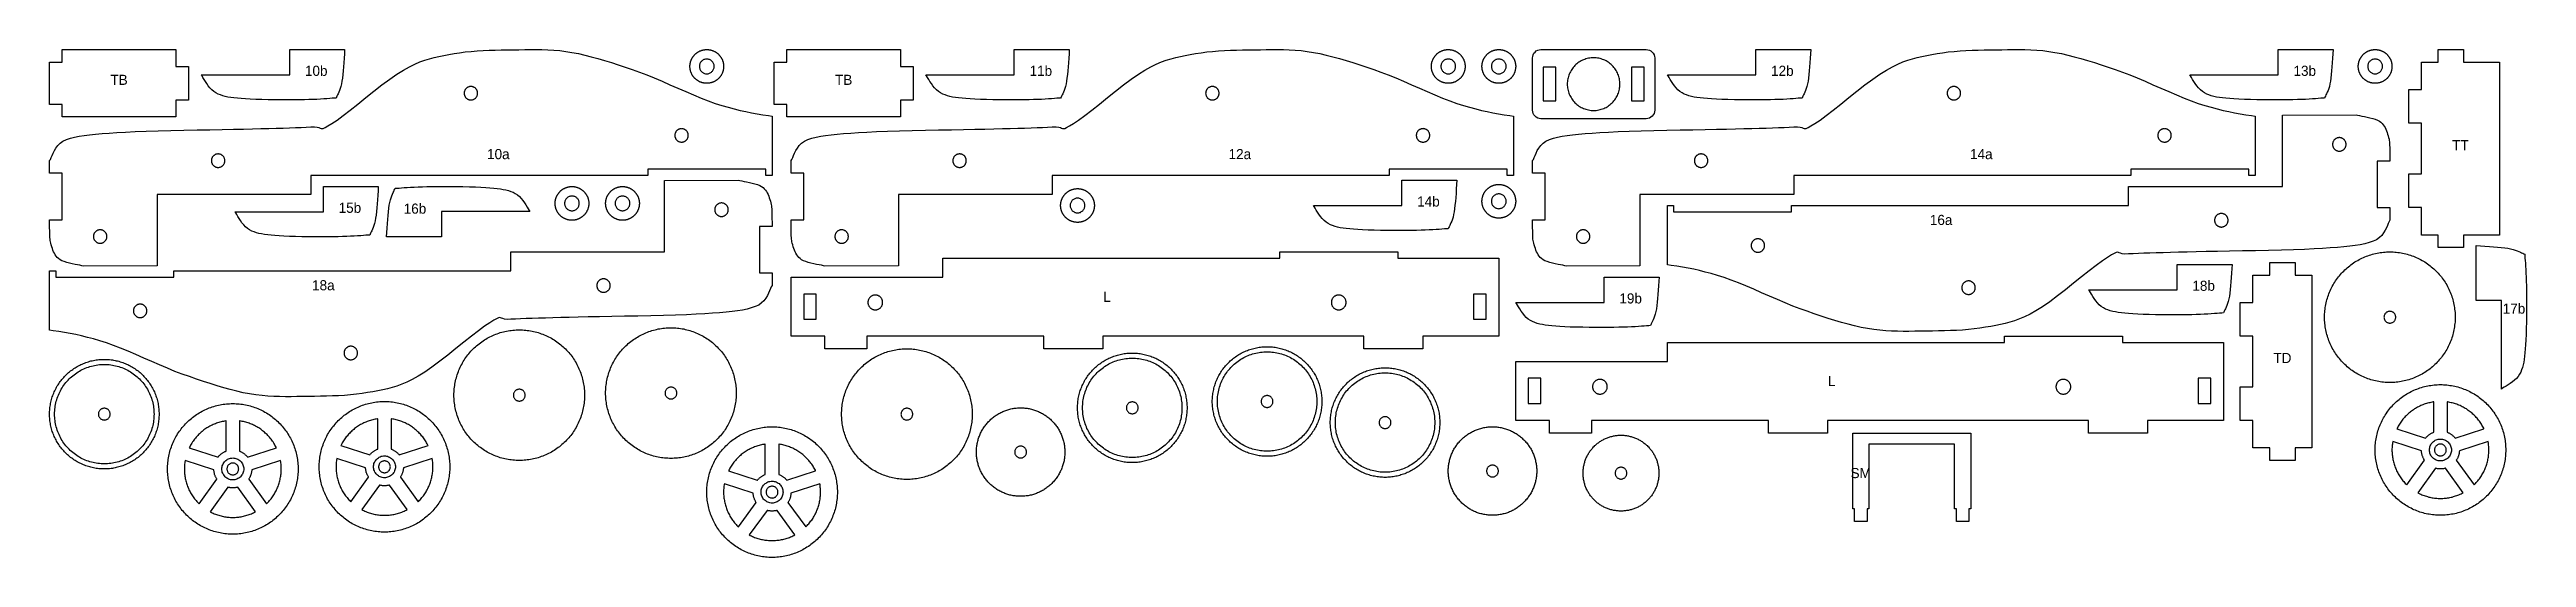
# Model space of a CAD drawing. Header units: metres. Extents: x 6 to 594, y 14 to 134.
import ezdxf
from ezdxf.enums import TextEntityAlignment as Align

# ---------------------------------------------------------------- set-up
doc = ezdxf.new("R2010")
doc.units = ezdxf.units.M
for name, color, linetype in [('CORTAR', 1, 'Continuous'), ('GRABAR', 5, 'Continuous'), ('GRABAR_RELLENO', 4, 'Continuous')]:
    doc.layers.add(name, color=color, linetype=linetype)

msp = doc.modelspace()

# ---------------------------------------------------------------- texts
at = {"layer": 'GRABAR'}
for s, p in [('10b', (69.3, 127.04)), ('11b', (241.3, 127.04)), ('12b', (417.3, 127.04)), ('13b', (541.3, 127.04)), ('TB', (22.5, 124.9)), ('TB', (194.5, 124.9)), ('TT', (578.25, 109.4)), ('10a', (112.53, 107.28)), ('12a', (288.53, 107.28)), ('14a', (464.53, 107.28)), ('15b', (77.3, 94.54)), ('16b', (92.74, 94.34)), ('14b', (333.3, 96.04)), ('16a', (454.99, 91.66)), ('18a', (70.99, 76.16)), ('L', (257, 73.42)), ('18b', (517.3, 76.04)), ('19b', (381.3, 73.04)), ('17b', (590.96, 70.62)), ('TD', (536, 58.9)), ('L', (429, 53.42)), ('SM', (435.9, 31.6))]:
    msp.add_text(s, height=2.4, dxfattribs=at).set_placement(p, align=Align.BOTTOM_CENTER)

# ---------------------------------------------------------------- linework, layer by layer
at = {"layer": 'CORTAR'}
for points in [[(7.95, 111.21), (8.51, 111.76), (9.19, 112.24), (10.01, 112.64), (10.95, 112.95), (11.95, 113.22), (13.04, 113.45), (14.22, 113.64), (15.51, 113.8), (16.93, 113.95), (18.47, 114.08), (20.16, 114.2), (22, 114.31), (24.01, 114.44), (26.3, 114.55), (28.91, 114.65), (31.76, 114.73), (34.78, 114.8), (37.89, 114.87), (41.01, 114.92), (44.05, 114.97), (46.96, 115.03), (49.64, 115.08), (52.01, 115.14), (54.15, 115.19), (56.16, 115.24), (58.04, 115.29), (59.81, 115.34), (61.45, 115.38), (62.98, 115.42), (64.4, 115.47), (65.71, 115.52), (66.91, 115.57), (68.01, 115.64), (68.91, 115.65), (69.53, 115.59), (69.94, 115.48), (70.23, 115.36), (70.45, 115.27), (70.68, 115.24), (70.98, 115.31), (71.42, 115.51), (72.08, 115.87), (73.01, 116.44), (74.25, 117.26), (75.73, 118.35), (77.39, 119.65), (79.19, 121.08), (81.08, 122.59), (83, 124.12), (84.9, 125.6), (86.74, 126.97), (88.46, 128.17), (90.01, 129.14), (91.41, 129.9), (92.7, 130.53), (93.92, 131.05), (95.08, 131.47), (96.2, 131.82), (97.31, 132.11), (98.42, 132.36), (99.57, 132.59), (100.76, 132.81), (102.01, 133.04), (103.33, 133.25), (104.69, 133.43), (106.07, 133.57), (107.47, 133.68), (108.89, 133.77), (110.32, 133.83), (111.75, 133.87), (113.18, 133.9), (114.6, 133.92), (116.01, 133.94), (117.4, 133.95), (118.78, 133.98), (120.15, 133.99), (121.52, 134), (122.89, 133.99), (124.27, 133.94), (125.67, 133.86), (127.09, 133.74), (128.53, 133.57), (130.01, 133.34), (131.52, 133.04), (133.05, 132.7), (134.6, 132.31), (136.17, 131.88), (137.76, 131.41), (139.37, 130.91), (141, 130.37), (142.65, 129.81), (144.32, 129.23), (146.01, 128.64), (147.75, 127.99), (149.55, 127.26), (151.39, 126.48), (153.26, 125.66), (155.14, 124.84), (157.01, 124.02), (158.84, 123.22), (160.64, 122.48), (162.37, 121.81), (164.01, 121.24), (165.58, 120.74), (167.07, 120.3), (168.51, 119.92), (169.9, 119.58), (171.26, 119.27), (172.61, 119), (173.94, 118.76), (175.28, 118.54), (176.63, 118.33), (177.51, 118.21), (177.51, 104.14), (176.01, 104.14), (176.01, 105.64), (148.01, 105.64), (148.01, 104.14), (68.01, 104.14), (68.01, 99.64), (31.51, 99.64), (31.51, 82.68), (14.01, 82.64), (13.67, 82.72), (13.21, 82.81), (12.66, 82.91), (12.05, 83.03), (11.4, 83.17), (10.73, 83.32), (10.09, 83.49), (9.48, 83.68), (8.95, 83.9), (8.51, 84.14), (8.16, 84.4), (7.85, 84.68), (7.58, 84.99), (7.35, 85.32), (7.15, 85.67), (6.97, 86.03), (6.81, 86.41), (6.67, 86.81), (6.54, 87.22), (6.41, 87.64), (6.3, 88.03), (6.22, 88.38), (6.16, 88.71), (6.11, 89.05), (6.08, 89.42), (6.06, 89.84), (6.05, 90.35), (6.04, 90.97), (6.03, 91.72), (6.01, 92.64), (6, 93.64), (9.01, 93.64), (9.01, 104.64), (6, 104.64), (6.01, 105.44), (6.01, 106.7), (6.01, 107.64), (6.21, 107.95), (6.4, 108.37), (6.6, 108.87), (6.85, 109.43), (7.14, 110.02), (7.5, 110.63), (7.95, 111.21)], [(36, 134), (36, 130), (39, 130), (39, 122), (36, 122), (36, 118), (9, 118), (9, 121), (6, 121), (6, 131), (9, 131), (9, 134), (36, 134)], [(75.68, 128.93), (75.6, 128.05), (75.5, 127.24), (75.4, 126.5), (75.28, 125.84), (75.14, 125.25), (74.98, 124.73), (74.82, 124.28), (74.65, 123.88), (74.49, 123.52), (74.34, 123.22), (74.2, 122.95), (74.09, 122.71), (74, 122.5), (73.58, 122.47), (73.08, 122.44), (72.51, 122.39), (71.85, 122.34), (71.12, 122.29), (70.33, 122.24), (69.46, 122.19), (68.54, 122.15), (67.55, 122.12), (66.5, 122.1), (65.33, 122.09), (64, 122.08), (62.56, 122.08), (61.03, 122.08), (59.47, 122.09), (57.91, 122.1), (56.39, 122.13), (54.96, 122.17), (53.65, 122.23), (52.5, 122.3), (51.5, 122.38), (50.6, 122.46), (49.78, 122.54), (49.03, 122.63), (48.34, 122.74), (47.71, 122.87), (47.12, 123.03), (46.56, 123.22), (46.03, 123.44), (45.5, 123.7), (44.99, 124.03), (44.52, 124.44), (44.08, 124.91), (43.68, 125.42), (43.31, 125.94), (42.98, 126.45), (42.68, 126.93), (42.42, 127.37), (42.19, 127.73), (42, 128), (63, 128), (63, 134), (76.04, 134), (75.98, 133.02), (75.91, 131.92), (75.84, 130.88), (75.76, 129.88), (75.68, 128.93)], [(166, 129.9), (166, 129.8), (165.99, 129.71), (165.98, 129.61), (165.97, 129.51), (165.96, 129.41), (165.94, 129.32), (165.92, 129.22), (165.9, 129.12), (165.88, 129.03), (165.86, 128.93), (165.83, 128.84), (165.8, 128.75), (165.77, 128.65), (165.73, 128.56), (165.7, 128.47), (165.66, 128.38), (165.62, 128.29), (165.57, 128.2), (165.53, 128.11), (165.48, 128.03), (165.43, 127.94), (165.38, 127.86), (165.33, 127.78), (165.27, 127.7), (165.21, 127.62), (165.15, 127.54), (165.09, 127.46), (165.03, 127.39), (164.96, 127.31), (164.9, 127.24), (164.83, 127.17), (164.76, 127.1), (164.69, 127.04), (164.61, 126.97), (164.54, 126.91), (164.46, 126.85), (164.38, 126.79), (164.3, 126.73), (164.22, 126.67), (164.14, 126.62), (164.06, 126.57), (163.97, 126.52), (163.89, 126.47), (163.8, 126.43), (163.71, 126.38), (163.62, 126.34), (163.53, 126.3), (163.44, 126.27), (163.35, 126.23), (163.25, 126.2), (163.16, 126.17), (163.07, 126.14), (162.97, 126.12), (162.88, 126.1), (162.78, 126.08), (162.68, 126.06), (162.59, 126.04), (162.49, 126.03), (162.39, 126.02), (162.29, 126.01), (162.2, 126), (162.1, 126), (162, 126), (161.9, 126), (161.8, 126), (161.71, 126.01), (161.61, 126.02), (161.51, 126.03), (161.41, 126.04), (161.32, 126.06), (161.22, 126.08), (161.12, 126.1), (161.03, 126.12), (160.93, 126.14), (160.84, 126.17), (160.75, 126.2), (160.65, 126.23), (160.56, 126.27), (160.47, 126.3), (160.38, 126.34), (160.29, 126.38), (160.2, 126.43), (160.11, 126.47), (160.03, 126.52), (159.94, 126.57), (159.86, 126.62), (159.78, 126.67), (159.7, 126.73), (159.62, 126.79), (159.54, 126.85), (159.46, 126.91), (159.39, 126.97), (159.31, 127.04), (159.24, 127.1), (159.17, 127.17), (159.1, 127.24), (159.04, 127.31), (158.97, 127.39), (158.91, 127.46), (158.85, 127.54), (158.79, 127.62), (158.73, 127.7), (158.67, 127.78), (158.62, 127.86), (158.57, 127.94), (158.52, 128.03), (158.47, 128.11), (158.43, 128.2), (158.38, 128.29), (158.34, 128.38), (158.3, 128.47), (158.27, 128.56), (158.23, 128.65), (158.2, 128.75), (158.17, 128.84), (158.14, 128.93), (158.12, 129.03), (158.1, 129.12), (158.08, 129.22), (158.06, 129.32), (158.04, 129.41), (158.03, 129.51), (158.02, 129.61), (158.01, 129.71), (158, 129.8), (158, 129.9), (158, 130), (158, 130.1), (158, 130.2), (158.01, 130.29), (158.02, 130.39), (158.03, 130.49), (158.04, 130.59), (158.06, 130.68), (158.08, 130.78), (158.1, 130.88), (158.12, 130.97), (158.14, 131.07), (158.17, 131.16), (158.2, 131.25), (158.23, 131.35), (158.27, 131.44), (158.3, 131.53), (158.34, 131.62), (158.38, 131.71), (158.43, 131.8), (158.47, 131.89), (158.52, 131.97), (158.57, 132.06), (158.62, 132.14), (158.67, 132.22), (158.73, 132.3), (158.79, 132.38), (158.85, 132.46), (158.91, 132.54), (158.97, 132.61), (159.04, 132.69), (159.1, 132.76), (159.17, 132.83), (159.24, 132.9), (159.31, 132.96), (159.39, 133.03), (159.46, 133.09), (159.54, 133.15), (159.62, 133.21), (159.7, 133.27), (159.78, 133.33), (159.86, 133.38), (159.94, 133.43), (160.03, 133.48), (160.11, 133.53), (160.2, 133.57), (160.29, 133.62), (160.38, 133.66), (160.47, 133.7), (160.56, 133.73), (160.65, 133.77), (160.75, 133.8), (160.84, 133.83), (160.93, 133.86), (161.03, 133.88), (161.12, 133.9), (161.22, 133.92), (161.32, 133.94), (161.41, 133.96), (161.51, 133.97), (161.61, 133.98), (161.71, 133.99), (161.8, 134), (161.9, 134), (162, 134), (162.1, 134), (162.2, 134), (162.29, 133.99), (162.39, 133.98), (162.49, 133.97), (162.59, 133.96), (162.68, 133.94), (162.78, 133.92), (162.88, 133.9), (162.97, 133.88), (163.07, 133.86), (163.16, 133.83), (163.25, 133.8), (163.35, 133.77), (163.44, 133.73), (163.53, 133.7), (163.62, 133.66), (163.71, 133.62), (163.8, 133.57), (163.89, 133.53), (163.97, 133.48), (164.06, 133.43), (164.14, 133.38), (164.22, 133.33), (164.3, 133.27), (164.38, 133.21), (164.46, 133.15), (164.54, 133.09), (164.61, 133.03), (164.69, 132.96), (164.76, 132.9), (164.83, 132.83), (164.9, 132.76), (164.96, 132.69), (165.03, 132.61), (165.09, 132.54), (165.15, 132.46), (165.21, 132.38), (165.27, 132.3), (165.33, 132.22), (165.38, 132.14), (165.43, 132.06), (165.48, 131.97), (165.53, 131.89), (165.57, 131.8), (165.62, 131.71), (165.66, 131.62), (165.7, 131.53), (165.73, 131.44), (165.77, 131.35), (165.8, 131.25), (165.83, 131.16), (165.86, 131.07), (165.88, 130.97), (165.9, 130.88), (165.92, 130.78), (165.94, 130.68), (165.96, 130.59), (165.97, 130.49), (165.98, 130.39), (165.99, 130.29), (166, 130.2), (166, 130.1), (166, 130), (166, 129.9)], [(163.74, 130.17), (163.72, 130.34), (163.67, 130.51), (163.62, 130.67), (163.54, 130.82), (163.46, 130.97), (163.35, 131.11), (163.24, 131.24), (163.11, 131.35), (162.97, 131.46), (162.82, 131.54), (162.67, 131.62), (162.51, 131.67), (162.34, 131.72), (162.17, 131.74), (162, 131.75), (161.83, 131.74), (161.66, 131.72), (161.49, 131.67), (161.33, 131.62), (161.18, 131.54), (161.03, 131.46), (160.89, 131.35), (160.76, 131.24), (160.65, 131.11), (160.54, 130.97), (160.46, 130.82), (160.38, 130.67), (160.33, 130.51), (160.28, 130.34), (160.26, 130.17), (160.25, 130), (160.26, 129.83), (160.28, 129.66), (160.33, 129.49), (160.38, 129.33), (160.46, 129.18), (160.54, 129.03), (160.65, 128.89), (160.76, 128.76), (160.89, 128.65), (161.03, 128.54), (161.18, 128.46), (161.33, 128.38), (161.49, 128.33), (161.66, 128.28), (161.83, 128.26), (162, 128.25), (162.17, 128.26), (162.34, 128.28), (162.51, 128.33), (162.67, 128.38), (162.82, 128.46), (162.97, 128.54), (163.11, 128.65), (163.24, 128.76), (163.35, 128.89), (163.46, 129.03), (163.54, 129.18), (163.62, 129.33), (163.67, 129.49), (163.72, 129.66), (163.74, 129.83), (163.75, 130), (163.74, 130.17)], [(208, 134), (208, 130), (211, 130), (211, 122), (208, 122), (208, 118), (181, 118), (181, 121), (178, 121), (178, 131), (181, 131), (181, 134), (208, 134)], [(183.95, 111.21), (184.51, 111.76), (185.19, 112.24), (186.01, 112.64), (186.95, 112.95), (187.95, 113.22), (189.04, 113.45), (190.22, 113.64), (191.51, 113.8), (192.93, 113.95), (194.47, 114.08), (196.16, 114.2), (198, 114.31), (200.01, 114.44), (202.3, 114.55), (204.91, 114.65), (207.76, 114.73), (210.78, 114.8), (213.89, 114.87), (217.01, 114.92), (220.05, 114.97), (222.96, 115.03), (225.64, 115.08), (228.01, 115.14), (230.15, 115.19), (232.16, 115.24), (234.04, 115.29), (235.81, 115.34), (237.45, 115.38), (238.98, 115.42), (240.4, 115.47), (241.71, 115.52), (242.91, 115.57), (244.01, 115.64), (244.91, 115.65), (245.53, 115.59), (245.94, 115.48), (246.23, 115.36), (246.45, 115.27), (246.68, 115.24), (246.98, 115.31), (247.42, 115.51), (248.08, 115.87), (249.01, 116.44), (250.25, 117.26), (251.73, 118.35), (253.39, 119.65), (255.19, 121.08), (257.08, 122.59), (259, 124.12), (260.9, 125.6), (262.74, 126.97), (264.46, 128.17), (266.01, 129.14), (267.41, 129.9), (268.7, 130.53), (269.92, 131.05), (271.08, 131.47), (272.2, 131.82), (273.31, 132.11), (274.42, 132.36), (275.57, 132.59), (276.76, 132.81), (278.01, 133.04), (279.33, 133.25), (280.69, 133.43), (282.07, 133.57), (283.47, 133.68), (284.89, 133.77), (286.32, 133.83), (287.75, 133.87), (289.18, 133.9), (290.6, 133.92), (292.01, 133.94), (293.4, 133.95), (294.78, 133.98), (296.15, 133.99), (297.52, 134), (298.89, 133.99), (300.27, 133.94), (301.67, 133.86), (303.09, 133.74), (304.53, 133.57), (306.01, 133.34), (307.52, 133.04), (309.05, 132.7), (310.6, 132.31), (312.17, 131.88), (313.76, 131.41), (315.37, 130.91), (317, 130.37), (318.65, 129.81), (320.32, 129.23), (322.01, 128.64), (323.75, 127.99), (325.55, 127.26), (327.39, 126.48), (329.26, 125.66), (331.14, 124.84), (333.01, 124.02), (334.84, 123.22), (336.64, 122.48), (338.37, 121.81), (340.01, 121.24), (341.58, 120.74), (343.07, 120.3), (344.51, 119.92), (345.9, 119.58), (347.26, 119.27), (348.61, 119), (349.94, 118.76), (351.28, 118.54), (352.63, 118.33), (353.51, 118.21), (353.51, 104.14), (352.01, 104.14), (352.01, 105.64), (324.01, 105.64), (324.01, 104.14), (244.01, 104.14), (244.01, 99.64), (207.51, 99.64), (207.51, 82.68), (190.01, 82.64), (189.67, 82.72), (189.21, 82.81), (188.66, 82.91), (188.05, 83.03), (187.4, 83.17), (186.73, 83.32), (186.09, 83.49), (185.48, 83.68), (184.95, 83.9), (184.51, 84.14), (184.16, 84.4), (183.85, 84.68), (183.58, 84.99), (183.35, 85.32), (183.15, 85.67), (182.97, 86.03), (182.81, 86.41), (182.67, 86.81), (182.54, 87.22), (182.41, 87.64), (182.3, 88.03), (182.22, 88.38), (182.16, 88.71), (182.11, 89.05), (182.08, 89.42), (182.06, 89.84), (182.05, 90.35), (182.04, 90.97), (182.03, 91.72), (182.01, 92.64), (182, 93.64), (185.01, 93.64), (185.01, 104.64), (182, 104.64), (182.01, 105.44), (182.01, 106.7), (182.01, 107.64), (182.21, 107.95), (182.4, 108.37), (182.6, 108.87), (182.85, 109.43), (183.14, 110.02), (183.5, 110.63), (183.95, 111.21)], [(247.68, 128.93), (247.6, 128.05), (247.5, 127.24), (247.4, 126.5), (247.28, 125.84), (247.14, 125.25), (246.98, 124.73), (246.82, 124.28), (246.65, 123.88), (246.49, 123.52), (246.34, 123.22), (246.2, 122.95), (246.09, 122.71), (246, 122.5), (245.58, 122.47), (245.08, 122.44), (244.51, 122.39), (243.85, 122.34), (243.12, 122.29), (242.33, 122.24), (241.46, 122.19), (240.54, 122.15), (239.55, 122.12), (238.5, 122.1), (237.33, 122.09), (236, 122.08), (234.56, 122.08), (233.03, 122.08), (231.47, 122.09), (229.91, 122.1), (228.39, 122.13), (226.96, 122.17), (225.65, 122.23), (224.5, 122.3), (223.5, 122.38), (222.6, 122.46), (221.78, 122.54), (221.03, 122.63), (220.34, 122.74), (219.71, 122.87), (219.12, 123.03), (218.56, 123.22), (218.03, 123.44), (217.5, 123.7), (216.99, 124.03), (216.52, 124.44), (216.08, 124.91), (215.68, 125.42), (215.31, 125.94), (214.98, 126.45), (214.68, 126.93), (214.42, 127.37), (214.19, 127.73), (214, 128), (235, 128), (235, 134), (248.04, 134), (247.98, 133.02), (247.91, 131.92), (247.84, 130.88), (247.76, 129.88), (247.68, 128.93)], [(342, 129.9), (342, 129.8), (341.99, 129.71), (341.98, 129.61), (341.97, 129.51), (341.96, 129.41), (341.94, 129.32), (341.92, 129.22), (341.9, 129.12), (341.88, 129.03), (341.86, 128.93), (341.83, 128.84), (341.8, 128.75), (341.77, 128.65), (341.73, 128.56), (341.7, 128.47), (341.66, 128.38), (341.62, 128.29), (341.57, 128.2), (341.53, 128.11), (341.48, 128.03), (341.43, 127.94), (341.38, 127.86), (341.33, 127.78), (341.27, 127.7), (341.21, 127.62), (341.15, 127.54), (341.09, 127.46), (341.03, 127.39), (340.96, 127.31), (340.9, 127.24), (340.83, 127.17), (340.76, 127.1), (340.69, 127.04), (340.61, 126.97), (340.54, 126.91), (340.46, 126.85), (340.38, 126.79), (340.3, 126.73), (340.22, 126.67), (340.14, 126.62), (340.06, 126.57), (339.97, 126.52), (339.89, 126.47), (339.8, 126.43), (339.71, 126.38), (339.62, 126.34), (339.53, 126.3), (339.44, 126.27), (339.35, 126.23), (339.25, 126.2), (339.16, 126.17), (339.07, 126.14), (338.97, 126.12), (338.88, 126.1), (338.78, 126.08), (338.68, 126.06), (338.59, 126.04), (338.49, 126.03), (338.39, 126.02), (338.29, 126.01), (338.2, 126), (338.1, 126), (338, 126), (337.9, 126), (337.8, 126), (337.71, 126.01), (337.61, 126.02), (337.51, 126.03), (337.41, 126.04), (337.32, 126.06), (337.22, 126.08), (337.12, 126.1), (337.03, 126.12), (336.93, 126.14), (336.84, 126.17), (336.75, 126.2), (336.65, 126.23), (336.56, 126.27), (336.47, 126.3), (336.38, 126.34), (336.29, 126.38), (336.2, 126.43), (336.11, 126.47), (336.03, 126.52), (335.94, 126.57), (335.86, 126.62), (335.78, 126.67), (335.7, 126.73), (335.62, 126.79), (335.54, 126.85), (335.46, 126.91), (335.39, 126.97), (335.31, 127.04), (335.24, 127.1), (335.17, 127.17), (335.1, 127.24), (335.04, 127.31), (334.97, 127.39), (334.91, 127.46), (334.85, 127.54), (334.79, 127.62), (334.73, 127.7), (334.67, 127.78), (334.62, 127.86), (334.57, 127.94), (334.52, 128.03), (334.47, 128.11), (334.43, 128.2), (334.38, 128.29), (334.34, 128.38), (334.3, 128.47), (334.27, 128.56), (334.23, 128.65), (334.2, 128.75), (334.17, 128.84), (334.14, 128.93), (334.12, 129.03), (334.1, 129.12), (334.08, 129.22), (334.06, 129.32), (334.04, 129.41), (334.03, 129.51), (334.02, 129.61), (334.01, 129.71), (334, 129.8), (334, 129.9), (334, 130), (334, 130.1), (334, 130.2), (334.01, 130.29), (334.02, 130.39), (334.03, 130.49), (334.04, 130.59), (334.06, 130.68), (334.08, 130.78), (334.1, 130.88), (334.12, 130.97), (334.14, 131.07), (334.17, 131.16), (334.2, 131.25), (334.23, 131.35), (334.27, 131.44), (334.3, 131.53), (334.34, 131.62), (334.38, 131.71), (334.43, 131.8), (334.47, 131.89), (334.52, 131.97), (334.57, 132.06), (334.62, 132.14), (334.67, 132.22), (334.73, 132.3), (334.79, 132.38), (334.85, 132.46), (334.91, 132.54), (334.97, 132.61), (335.04, 132.69), (335.1, 132.76), (335.17, 132.83), (335.24, 132.9), (335.31, 132.96), (335.39, 133.03), (335.46, 133.09), (335.54, 133.15), (335.62, 133.21), (335.7, 133.27), (335.78, 133.33), (335.86, 133.38), (335.94, 133.43), (336.03, 133.48), (336.11, 133.53), (336.2, 133.57), (336.29, 133.62), (336.38, 133.66), (336.47, 133.7), (336.56, 133.73), (336.65, 133.77), (336.75, 133.8), (336.84, 133.83), (336.93, 133.86), (337.03, 133.88), (337.12, 133.9), (337.22, 133.92), (337.32, 133.94), (337.41, 133.96), (337.51, 133.97), (337.61, 133.98), (337.71, 133.99), (337.8, 134), (337.9, 134), (338, 134), (338.1, 134), (338.2, 134), (338.29, 133.99), (338.39, 133.98), (338.49, 133.97), (338.59, 133.96), (338.68, 133.94), (338.78, 133.92), (338.88, 133.9), (338.97, 133.88), (339.07, 133.86), (339.16, 133.83), (339.25, 133.8), (339.35, 133.77), (339.44, 133.73), (339.53, 133.7), (339.62, 133.66), (339.71, 133.62), (339.8, 133.57), (339.89, 133.53), (339.97, 133.48), (340.06, 133.43), (340.14, 133.38), (340.22, 133.33), (340.3, 133.27), (340.38, 133.21), (340.46, 133.15), (340.54, 133.09), (340.61, 133.03), (340.69, 132.96), (340.76, 132.9), (340.83, 132.83), (340.9, 132.76), (340.96, 132.69), (341.03, 132.61), (341.09, 132.54), (341.15, 132.46), (341.21, 132.38), (341.27, 132.3), (341.33, 132.22), (341.38, 132.14), (341.43, 132.06), (341.48, 131.97), (341.53, 131.89), (341.57, 131.8), (341.62, 131.71), (341.66, 131.62), (341.7, 131.53), (341.73, 131.44), (341.77, 131.35), (341.8, 131.25), (341.83, 131.16), (341.86, 131.07), (341.88, 130.97), (341.9, 130.88), (341.92, 130.78), (341.94, 130.68), (341.96, 130.59), (341.97, 130.49), (341.98, 130.39), (341.99, 130.29), (342, 130.2), (342, 130.1), (342, 130), (342, 129.9)], [(339.74, 130.17), (339.72, 130.34), (339.67, 130.51), (339.62, 130.67), (339.54, 130.82), (339.46, 130.97), (339.35, 131.11), (339.24, 131.24), (339.11, 131.35), (338.97, 131.46), (338.82, 131.54), (338.67, 131.62), (338.51, 131.67), (338.34, 131.72), (338.17, 131.74), (338, 131.75), (337.83, 131.74), (337.66, 131.72), (337.49, 131.67), (337.33, 131.62), (337.18, 131.54), (337.03, 131.46), (336.89, 131.35), (336.76, 131.24), (336.65, 131.11), (336.54, 130.97), (336.46, 130.82), (336.38, 130.67), (336.33, 130.51), (336.28, 130.34), (336.26, 130.17), (336.25, 130), (336.26, 129.83), (336.28, 129.66), (336.33, 129.49), (336.38, 129.33), (336.46, 129.18), (336.54, 129.03), (336.65, 128.89), (336.76, 128.76), (336.89, 128.65), (337.03, 128.54), (337.18, 128.46), (337.33, 128.38), (337.49, 128.33), (337.66, 128.28), (337.83, 128.26), (338, 128.25), (338.17, 128.26), (338.34, 128.28), (338.51, 128.33), (338.67, 128.38), (338.82, 128.46), (338.97, 128.54), (339.11, 128.65), (339.24, 128.76), (339.35, 128.89), (339.46, 129.03), (339.54, 129.18), (339.62, 129.33), (339.67, 129.49), (339.72, 129.66), (339.74, 129.83), (339.75, 130), (339.74, 130.17)], [(354, 129.9), (354, 129.8), (353.99, 129.71), (353.98, 129.61), (353.97, 129.51), (353.96, 129.41), (353.94, 129.32), (353.92, 129.22), (353.9, 129.12), (353.88, 129.03), (353.86, 128.93), (353.83, 128.84), (353.8, 128.75), (353.77, 128.65), (353.73, 128.56), (353.7, 128.47), (353.66, 128.38), (353.62, 128.29), (353.57, 128.2), (353.53, 128.11), (353.48, 128.03), (353.43, 127.94), (353.38, 127.86), (353.33, 127.78), (353.27, 127.7), (353.21, 127.62), (353.15, 127.54), (353.09, 127.46), (353.03, 127.39), (352.96, 127.31), (352.9, 127.24), (352.83, 127.17), (352.76, 127.1), (352.69, 127.04), (352.61, 126.97), (352.54, 126.91), (352.46, 126.85), (352.38, 126.79), (352.3, 126.73), (352.22, 126.67), (352.14, 126.62), (352.06, 126.57), (351.97, 126.52), (351.89, 126.47), (351.8, 126.43), (351.71, 126.38), (351.62, 126.34), (351.53, 126.3), (351.44, 126.27), (351.35, 126.23), (351.25, 126.2), (351.16, 126.17), (351.07, 126.14), (350.97, 126.12), (350.88, 126.1), (350.78, 126.08), (350.68, 126.06), (350.59, 126.04), (350.49, 126.03), (350.39, 126.02), (350.29, 126.01), (350.2, 126), (350.1, 126), (350, 126), (349.9, 126), (349.8, 126), (349.71, 126.01), (349.61, 126.02), (349.51, 126.03), (349.41, 126.04), (349.32, 126.06), (349.22, 126.08), (349.12, 126.1), (349.03, 126.12), (348.93, 126.14), (348.84, 126.17), (348.75, 126.2), (348.65, 126.23), (348.56, 126.27), (348.47, 126.3), (348.38, 126.34), (348.29, 126.38), (348.2, 126.43), (348.11, 126.47), (348.03, 126.52), (347.94, 126.57), (347.86, 126.62), (347.78, 126.67), (347.7, 126.73), (347.62, 126.79), (347.54, 126.85), (347.46, 126.91), (347.39, 126.97), (347.31, 127.04), (347.24, 127.1), (347.17, 127.17), (347.1, 127.24), (347.04, 127.31), (346.97, 127.39), (346.91, 127.46), (346.85, 127.54), (346.79, 127.62), (346.73, 127.7), (346.67, 127.78), (346.62, 127.86), (346.57, 127.94), (346.52, 128.03), (346.47, 128.11), (346.43, 128.2), (346.38, 128.29), (346.34, 128.38), (346.3, 128.47), (346.27, 128.56), (346.23, 128.65), (346.2, 128.75), (346.17, 128.84), (346.14, 128.93), (346.12, 129.03), (346.1, 129.12), (346.08, 129.22), (346.06, 129.32), (346.04, 129.41), (346.03, 129.51), (346.02, 129.61), (346.01, 129.71), (346, 129.8), (346, 129.9), (346, 130), (346, 130.1), (346, 130.2), (346.01, 130.29), (346.02, 130.39), (346.03, 130.49), (346.04, 130.59), (346.06, 130.68), (346.08, 130.78), (346.1, 130.88), (346.12, 130.97), (346.14, 131.07), (346.17, 131.16), (346.2, 131.25), (346.23, 131.35), (346.27, 131.44), (346.3, 131.53), (346.34, 131.62), (346.38, 131.71), (346.43, 131.8), (346.47, 131.89), (346.52, 131.97), (346.57, 132.06), (346.62, 132.14), (346.67, 132.22), (346.73, 132.3), (346.79, 132.38), (346.85, 132.46), (346.91, 132.54), (346.97, 132.61), (347.04, 132.69), (347.1, 132.76), (347.17, 132.83), (347.24, 132.9), (347.31, 132.96), (347.39, 133.03), (347.46, 133.09), (347.54, 133.15), (347.62, 133.21), (347.7, 133.27), (347.78, 133.33), (347.86, 133.38), (347.94, 133.43), (348.03, 133.48), (348.11, 133.53), (348.2, 133.57), (348.29, 133.62), (348.38, 133.66), (348.47, 133.7), (348.56, 133.73), (348.65, 133.77), (348.75, 133.8), (348.84, 133.83), (348.93, 133.86), (349.03, 133.88), (349.12, 133.9), (349.22, 133.92), (349.32, 133.94), (349.41, 133.96), (349.51, 133.97), (349.61, 133.98), (349.71, 133.99), (349.8, 134), (349.9, 134), (350, 134), (350.1, 134), (350.2, 134), (350.29, 133.99), (350.39, 133.98), (350.49, 133.97), (350.59, 133.96), (350.68, 133.94), (350.78, 133.92), (350.88, 133.9), (350.97, 133.88), (351.07, 133.86), (351.16, 133.83), (351.25, 133.8), (351.35, 133.77), (351.44, 133.73), (351.53, 133.7), (351.62, 133.66), (351.71, 133.62), (351.8, 133.57), (351.89, 133.53), (351.97, 133.48), (352.06, 133.43), (352.14, 133.38), (352.22, 133.33), (352.3, 133.27), (352.38, 133.21), (352.46, 133.15), (352.54, 133.09), (352.61, 133.03), (352.69, 132.96), (352.76, 132.9), (352.83, 132.83), (352.9, 132.76), (352.96, 132.69), (353.03, 132.61), (353.09, 132.54), (353.15, 132.46), (353.21, 132.38), (353.27, 132.3), (353.33, 132.22), (353.38, 132.14), (353.43, 132.06), (353.48, 131.97), (353.53, 131.89), (353.57, 131.8), (353.62, 131.71), (353.66, 131.62), (353.7, 131.53), (353.73, 131.44), (353.77, 131.35), (353.8, 131.25), (353.83, 131.16), (353.86, 131.07), (353.88, 130.97), (353.9, 130.88), (353.92, 130.78), (353.94, 130.68), (353.96, 130.59), (353.97, 130.49), (353.98, 130.39), (353.99, 130.29), (354, 130.2), (354, 130.1), (354, 130), (354, 129.9)], [(351.74, 130.17), (351.72, 130.34), (351.67, 130.51), (351.62, 130.67), (351.54, 130.82), (351.46, 130.97), (351.35, 131.11), (351.24, 131.24), (351.11, 131.35), (350.97, 131.46), (350.82, 131.54), (350.67, 131.62), (350.51, 131.67), (350.34, 131.72), (350.17, 131.74), (350, 131.75), (349.83, 131.74), (349.66, 131.72), (349.49, 131.67), (349.33, 131.62), (349.18, 131.54), (349.03, 131.46), (348.89, 131.35), (348.76, 131.24), (348.65, 131.11), (348.54, 130.97), (348.46, 130.82), (348.38, 130.67), (348.33, 130.51), (348.28, 130.34), (348.26, 130.17), (348.25, 130), (348.26, 129.83), (348.28, 129.66), (348.33, 129.49), (348.38, 129.33), (348.46, 129.18), (348.54, 129.03), (348.65, 128.89), (348.76, 128.76), (348.89, 128.65), (349.03, 128.54), (349.18, 128.46), (349.33, 128.38), (349.49, 128.33), (349.66, 128.28), (349.83, 128.26), (350, 128.25), (350.17, 128.26), (350.34, 128.28), (350.51, 128.33), (350.67, 128.38), (350.82, 128.46), (350.97, 128.54), (351.11, 128.65), (351.24, 128.76), (351.35, 128.89), (351.46, 129.03), (351.54, 129.18), (351.62, 129.33), (351.67, 129.49), (351.72, 129.66), (351.74, 129.83), (351.75, 130), (351.74, 130.17)], [(359.95, 111.21), (360.51, 111.76), (361.19, 112.24), (362.01, 112.64), (362.95, 112.95), (363.95, 113.22), (365.04, 113.45), (366.22, 113.64), (367.51, 113.8), (368.93, 113.95), (370.47, 114.08), (372.16, 114.2), (374, 114.31), (376.01, 114.44), (378.3, 114.55), (380.91, 114.65), (383.76, 114.73), (386.78, 114.8), (389.89, 114.87), (393.01, 114.92), (396.05, 114.97), (398.96, 115.03), (401.64, 115.08), (404.01, 115.14), (406.15, 115.19), (408.16, 115.24), (410.04, 115.29), (411.81, 115.34), (413.45, 115.38), (414.98, 115.42), (416.4, 115.47), (417.71, 115.52), (418.91, 115.57), (420.01, 115.64), (420.91, 115.65), (421.53, 115.59), (421.94, 115.48), (422.23, 115.36), (422.45, 115.27), (422.68, 115.24), (422.98, 115.31), (423.42, 115.51), (424.08, 115.87), (425.01, 116.44), (426.25, 117.26), (427.73, 118.35), (429.39, 119.65), (431.19, 121.08), (433.08, 122.59), (435, 124.12), (436.9, 125.6), (438.74, 126.97), (440.46, 128.17), (442.01, 129.14), (443.41, 129.9), (444.7, 130.53), (445.92, 131.05), (447.08, 131.47), (448.2, 131.82), (449.31, 132.11), (450.42, 132.36), (451.57, 132.59), (452.76, 132.81), (454.01, 133.04), (455.33, 133.25), (456.69, 133.43), (458.07, 133.57), (459.47, 133.68), (460.89, 133.77), (462.32, 133.83), (463.75, 133.87), (465.18, 133.9), (466.6, 133.92), (468.01, 133.94), (469.4, 133.95), (470.78, 133.98), (472.15, 133.99), (473.52, 134), (474.89, 133.99), (476.27, 133.94), (477.67, 133.86), (479.09, 133.74), (480.53, 133.57), (482.01, 133.34), (483.52, 133.04), (485.05, 132.7), (486.6, 132.31), (488.17, 131.88), (489.76, 131.41), (491.37, 130.91), (493, 130.37), (494.65, 129.81), (496.32, 129.23), (498.01, 128.64), (499.75, 127.99), (501.55, 127.26), (503.39, 126.48), (505.26, 125.66), (507.14, 124.84), (509.01, 124.02), (510.84, 123.22), (512.64, 122.48), (514.37, 121.81), (516.01, 121.24), (517.58, 120.74), (519.07, 120.3), (520.51, 119.92), (521.9, 119.58), (523.26, 119.27), (524.61, 119), (525.94, 118.76), (527.28, 118.54), (528.63, 118.33), (529.51, 118.21), (529.51, 104.14), (528.01, 104.14), (528.01, 105.64), (500.01, 105.64), (500.01, 104.14), (420.01, 104.14), (420.01, 99.64), (383.51, 99.64), (383.51, 82.68), (366.01, 82.64), (365.67, 82.72), (365.21, 82.81), (364.66, 82.91), (364.05, 83.03), (363.4, 83.17), (362.73, 83.32), (362.09, 83.49), (361.48, 83.68), (360.95, 83.9), (360.51, 84.14), (360.16, 84.4), (359.85, 84.68), (359.58, 84.99), (359.35, 85.32), (359.15, 85.67), (358.97, 86.03), (358.81, 86.41), (358.67, 86.81), (358.54, 87.22), (358.41, 87.64), (358.3, 88.03), (358.22, 88.38), (358.16, 88.71), (358.11, 89.05), (358.08, 89.42), (358.06, 89.84), (358.05, 90.35), (358.04, 90.97), (358.03, 91.72), (358.01, 92.64), (358, 93.64), (361.01, 93.64), (361.01, 104.64), (358, 104.64), (358.01, 105.44), (358.01, 106.7), (358.01, 107.64), (358.21, 107.95), (358.4, 108.37), (358.6, 108.87), (358.85, 109.43), (359.14, 110.02), (359.5, 110.63), (359.95, 111.21)], [(359.23, 117.75), (358.89, 117.94), (358.59, 118.19), (358.34, 118.49), (358.15, 118.83), (358.04, 119.21), (358, 119.6), (358, 132), (358.04, 132.39), (358.15, 132.77), (358.34, 133.11), (358.59, 133.41), (358.89, 133.66), (359.23, 133.85), (359.61, 133.96), (360, 134), (385, 134), (385.39, 133.96), (385.77, 133.85), (386.11, 133.66), (386.41, 133.41), (386.66, 133.11), (386.85, 132.77), (386.96, 132.39), (387, 132), (387, 119.6), (386.96, 119.21), (386.85, 118.83), (386.66, 118.49), (386.41, 118.19), (386.11, 117.94), (385.77, 117.75), (385.39, 117.64), (385, 117.6), (360, 117.6), (359.61, 117.64), (359.23, 117.75)], [(360.5, 121.8), (363.5, 121.8), (363.5, 129.8), (360.5, 129.8), (360.5, 121.8)], [(373.11, 119.58), (373.42, 119.62), (373.72, 119.67), (374.02, 119.74), (374.31, 119.82), (374.61, 119.92), (374.89, 120.03), (375.17, 120.15), (375.45, 120.29), (375.71, 120.44), (375.97, 120.6), (376.22, 120.78), (376.46, 120.97), (376.7, 121.17), (376.92, 121.38), (377.13, 121.6), (377.33, 121.84), (377.52, 122.08), (377.7, 122.33), (377.86, 122.59), (378.01, 122.85), (378.15, 123.13), (378.27, 123.41), (378.38, 123.69), (378.48, 123.99), (378.56, 124.28), (378.63, 124.58), (378.68, 124.88), (378.72, 125.19), (378.74, 125.49), (378.75, 125.8), (378.74, 126.11), (378.72, 126.41), (378.68, 126.72), (378.63, 127.02), (378.56, 127.32), (378.48, 127.61), (378.38, 127.91), (378.27, 128.19), (378.15, 128.47), (378.01, 128.75), (377.86, 129.01), (377.7, 129.27), (377.52, 129.52), (377.33, 129.76), (377.13, 130), (376.92, 130.22), (376.7, 130.43), (376.46, 130.63), (376.22, 130.82), (375.97, 131), (375.71, 131.16), (375.45, 131.31), (375.17, 131.45), (374.89, 131.57), (374.61, 131.68), (374.31, 131.78), (374.02, 131.86), (373.72, 131.93), (373.42, 131.98), (373.11, 132.02), (372.81, 132.04), (372.5, 132.05), (372.19, 132.04), (371.89, 132.02), (371.58, 131.98), (371.28, 131.93), (370.98, 131.86), (370.69, 131.78), (370.39, 131.68), (370.11, 131.57), (369.83, 131.45), (369.55, 131.31), (369.29, 131.16), (369.03, 131), (368.78, 130.82), (368.54, 130.63), (368.3, 130.43), (368.08, 130.22), (367.87, 130), (367.67, 129.76), (367.48, 129.52), (367.3, 129.27), (367.14, 129.01), (366.99, 128.75), (366.85, 128.47), (366.73, 128.19), (366.62, 127.91), (366.52, 127.61), (366.44, 127.32), (366.37, 127.02), (366.32, 126.72), (366.28, 126.41), (366.26, 126.11), (366.25, 125.8), (366.26, 125.49), (366.28, 125.19), (366.32, 124.88), (366.37, 124.58), (366.44, 124.28), (366.52, 123.99), (366.62, 123.69), (366.73, 123.41), (366.85, 123.13), (366.99, 122.85), (367.14, 122.59), (367.3, 122.33), (367.48, 122.08), (367.67, 121.84), (367.87, 121.6), (368.08, 121.38), (368.3, 121.17), (368.54, 120.97), (368.78, 120.78), (369.03, 120.6), (369.29, 120.44), (369.55, 120.29), (369.83, 120.15), (370.11, 120.03), (370.39, 119.92), (370.69, 119.82), (370.98, 119.74), (371.28, 119.67), (371.58, 119.62), (371.89, 119.58), (372.19, 119.56), (372.5, 119.55), (372.81, 119.56), (373.11, 119.58)], [(381.5, 121.8), (384.5, 121.8), (384.5, 129.8), (381.5, 129.8), (381.5, 121.8)], [(423.68, 128.93), (423.6, 128.05), (423.5, 127.24), (423.4, 126.5), (423.28, 125.84), (423.14, 125.25), (422.98, 124.73), (422.82, 124.28), (422.65, 123.88), (422.49, 123.52), (422.34, 123.22), (422.2, 122.95), (422.09, 122.71), (422, 122.5), (421.58, 122.47), (421.08, 122.44), (420.51, 122.39), (419.85, 122.34), (419.12, 122.29), (418.33, 122.24), (417.46, 122.19), (416.54, 122.15), (415.55, 122.12), (414.5, 122.1), (413.33, 122.09), (412, 122.08), (410.56, 122.08), (409.03, 122.08), (407.47, 122.09), (405.91, 122.1), (404.39, 122.13), (402.96, 122.17), (401.65, 122.23), (400.5, 122.3), (399.5, 122.38), (398.6, 122.46), (397.78, 122.54), (397.03, 122.63), (396.34, 122.74), (395.71, 122.87), (395.12, 123.03), (394.56, 123.22), (394.03, 123.44), (393.5, 123.7), (392.99, 124.03), (392.52, 124.44), (392.08, 124.91), (391.68, 125.42), (391.31, 125.94), (390.98, 126.45), (390.68, 126.93), (390.42, 127.37), (390.19, 127.73), (390, 128), (411, 128), (411, 134), (424.04, 134), (423.98, 133.02), (423.91, 131.92), (423.84, 130.88), (423.76, 129.88), (423.68, 128.93)], [(547.68, 128.93), (547.6, 128.05), (547.5, 127.24), (547.4, 126.5), (547.28, 125.84), (547.14, 125.25), (546.98, 124.73), (546.82, 124.28), (546.65, 123.88), (546.49, 123.52), (546.34, 123.22), (546.2, 122.95), (546.09, 122.71), (546, 122.5), (545.58, 122.47), (545.08, 122.44), (544.51, 122.39), (543.85, 122.34), (543.12, 122.29), (542.33, 122.24), (541.46, 122.19), (540.54, 122.15), (539.55, 122.12), (538.5, 122.1), (537.33, 122.09), (536, 122.08), (534.56, 122.08), (533.03, 122.08), (531.47, 122.09), (529.91, 122.1), (528.39, 122.13), (526.96, 122.17), (525.65, 122.23), (524.5, 122.3), (523.5, 122.38), (522.6, 122.46), (521.78, 122.54), (521.03, 122.63), (520.34, 122.74), (519.71, 122.87), (519.12, 123.03), (518.56, 123.22), (518.03, 123.44), (517.5, 123.7), (516.99, 124.03), (516.52, 124.44), (516.08, 124.91), (515.68, 125.42), (515.31, 125.94), (514.98, 126.45), (514.68, 126.93), (514.42, 127.37), (514.19, 127.73), (514, 128), (535, 128), (535, 134), (548.04, 134), (547.98, 133.02), (547.91, 131.92), (547.84, 130.88), (547.76, 129.88), (547.68, 128.93)], [(562, 129.9), (562, 129.8), (561.99, 129.71), (561.98, 129.61), (561.97, 129.51), (561.96, 129.41), (561.94, 129.32), (561.92, 129.22), (561.9, 129.12), (561.88, 129.03), (561.86, 128.93), (561.83, 128.84), (561.8, 128.75), (561.77, 128.65), (561.73, 128.56), (561.7, 128.47), (561.66, 128.38), (561.62, 128.29), (561.57, 128.2), (561.53, 128.11), (561.48, 128.03), (561.43, 127.94), (561.38, 127.86), (561.33, 127.78), (561.27, 127.7), (561.21, 127.62), (561.15, 127.54), (561.09, 127.46), (561.03, 127.39), (560.96, 127.31), (560.9, 127.24), (560.83, 127.17), (560.76, 127.1), (560.69, 127.04), (560.61, 126.97), (560.54, 126.91), (560.46, 126.85), (560.38, 126.79), (560.3, 126.73), (560.22, 126.67), (560.14, 126.62), (560.06, 126.57), (559.97, 126.52), (559.89, 126.47), (559.8, 126.43), (559.71, 126.38), (559.62, 126.34), (559.53, 126.3), (559.44, 126.27), (559.35, 126.23), (559.25, 126.2), (559.16, 126.17), (559.07, 126.14), (558.97, 126.12), (558.88, 126.1), (558.78, 126.08), (558.68, 126.06), (558.59, 126.04), (558.49, 126.03), (558.39, 126.02), (558.29, 126.01), (558.2, 126), (558.1, 126), (558, 126), (557.9, 126), (557.8, 126), (557.71, 126.01), (557.61, 126.02), (557.51, 126.03), (557.41, 126.04), (557.32, 126.06), (557.22, 126.08), (557.12, 126.1), (557.03, 126.12), (556.93, 126.14), (556.84, 126.17), (556.75, 126.2), (556.65, 126.23), (556.56, 126.27), (556.47, 126.3), (556.38, 126.34), (556.29, 126.38), (556.2, 126.43), (556.11, 126.47), (556.03, 126.52), (555.94, 126.57), (555.86, 126.62), (555.78, 126.67), (555.7, 126.73), (555.62, 126.79), (555.54, 126.85), (555.46, 126.91), (555.39, 126.97), (555.31, 127.04), (555.24, 127.1), (555.17, 127.17), (555.1, 127.24), (555.04, 127.31), (554.97, 127.39), (554.91, 127.46), (554.85, 127.54), (554.79, 127.62), (554.73, 127.7), (554.67, 127.78), (554.62, 127.86), (554.57, 127.94), (554.52, 128.03), (554.47, 128.11), (554.43, 128.2), (554.38, 128.29), (554.34, 128.38), (554.3, 128.47), (554.27, 128.56), (554.23, 128.65), (554.2, 128.75), (554.17, 128.84), (554.14, 128.93), (554.12, 129.03), (554.1, 129.12), (554.08, 129.22), (554.06, 129.32), (554.04, 129.41), (554.03, 129.51), (554.02, 129.61), (554.01, 129.71), (554, 129.8), (554, 129.9), (554, 130), (554, 130.1), (554, 130.2), (554.01, 130.29), (554.02, 130.39), (554.03, 130.49), (554.04, 130.59), (554.06, 130.68), (554.08, 130.78), (554.1, 130.88), (554.12, 130.97), (554.14, 131.07), (554.17, 131.16), (554.2, 131.25), (554.23, 131.35), (554.27, 131.44), (554.3, 131.53), (554.34, 131.62), (554.38, 131.71), (554.43, 131.8), (554.47, 131.89), (554.52, 131.97), (554.57, 132.06), (554.62, 132.14), (554.67, 132.22), (554.73, 132.3), (554.79, 132.38), (554.85, 132.46), (554.91, 132.54), (554.97, 132.61), (555.04, 132.69), (555.1, 132.76), (555.17, 132.83), (555.24, 132.9), (555.31, 132.96), (555.39, 133.03), (555.46, 133.09), (555.54, 133.15), (555.62, 133.21), (555.7, 133.27), (555.78, 133.33), (555.86, 133.38), (555.94, 133.43), (556.03, 133.48), (556.11, 133.53), (556.2, 133.57), (556.29, 133.62), (556.38, 133.66), (556.47, 133.7), (556.56, 133.73), (556.65, 133.77), (556.75, 133.8), (556.84, 133.83), (556.93, 133.86), (557.03, 133.88), (557.12, 133.9), (557.22, 133.92), (557.32, 133.94), (557.41, 133.96), (557.51, 133.97), (557.61, 133.98), (557.71, 133.99), (557.8, 134), (557.9, 134), (558, 134), (558.1, 134), (558.2, 134), (558.29, 133.99), (558.39, 133.98), (558.49, 133.97), (558.59, 133.96), (558.68, 133.94), (558.78, 133.92), (558.88, 133.9), (558.97, 133.88), (559.07, 133.86), (559.16, 133.83), (559.25, 133.8), (559.35, 133.77), (559.44, 133.73), (559.53, 133.7), (559.62, 133.66), (559.71, 133.62), (559.8, 133.57), (559.89, 133.53), (559.97, 133.48), (560.06, 133.43), (560.14, 133.38), (560.22, 133.33), (560.3, 133.27), (560.38, 133.21), (560.46, 133.15), (560.54, 133.09), (560.61, 133.03), (560.69, 132.96), (560.76, 132.9), (560.83, 132.83), (560.9, 132.76), (560.96, 132.69), (561.03, 132.61), (561.09, 132.54), (561.15, 132.46), (561.21, 132.38), (561.27, 132.3), (561.33, 132.22), (561.38, 132.14), (561.43, 132.06), (561.48, 131.97), (561.53, 131.89), (561.57, 131.8), (561.62, 131.71), (561.66, 131.62), (561.7, 131.53), (561.73, 131.44), (561.77, 131.35), (561.8, 131.25), (561.83, 131.16), (561.86, 131.07), (561.88, 130.97), (561.9, 130.88), (561.92, 130.78), (561.94, 130.68), (561.96, 130.59), (561.97, 130.49), (561.98, 130.39), (561.99, 130.29), (562, 130.2), (562, 130.1), (562, 130), (562, 129.9)], [(559.74, 130.17), (559.72, 130.34), (559.67, 130.51), (559.62, 130.67), (559.54, 130.82), (559.46, 130.97), (559.35, 131.11), (559.24, 131.24), (559.11, 131.35), (558.97, 131.46), (558.82, 131.54), (558.67, 131.62), (558.51, 131.67), (558.34, 131.72), (558.17, 131.74), (558, 131.75), (557.83, 131.74), (557.66, 131.72), (557.49, 131.67), (557.33, 131.62), (557.18, 131.54), (557.03, 131.46), (556.89, 131.35), (556.76, 131.24), (556.65, 131.11), (556.54, 130.97), (556.46, 130.82), (556.38, 130.67), (556.33, 130.51), (556.28, 130.34), (556.26, 130.17), (556.25, 130), (556.26, 129.83), (556.28, 129.66), (556.33, 129.49), (556.38, 129.33), (556.46, 129.18), (556.54, 129.03), (556.65, 128.89), (556.76, 128.76), (556.89, 128.65), (557.03, 128.54), (557.18, 128.46), (557.33, 128.38), (557.49, 128.33), (557.66, 128.28), (557.83, 128.26), (558, 128.25), (558.17, 128.26), (558.34, 128.28), (558.51, 128.33), (558.67, 128.38), (558.82, 128.46), (558.97, 128.54), (559.11, 128.65), (559.24, 128.76), (559.35, 128.89), (559.46, 129.03), (559.54, 129.18), (559.62, 129.33), (559.67, 129.49), (559.72, 129.66), (559.74, 129.83), (559.75, 130), (559.74, 130.17)], [(569, 96.5), (566, 96.5), (566, 104.5), (569, 104.5), (569, 116.5), (566, 116.5), (566, 124.5), (569, 124.5), (569, 131), (573, 131), (573, 134), (579, 134), (579, 131), (587.5, 131), (587.5, 90), (579, 90), (579, 87), (573, 87), (573, 90), (569, 90), (569, 96.5)], [(107.58, 123.95), (107.56, 124.05), (107.53, 124.15), (107.49, 124.25), (107.45, 124.34), (107.4, 124.44), (107.34, 124.52), (107.28, 124.61), (107.22, 124.69), (107.15, 124.77), (107.07, 124.84), (106.99, 124.9), (106.9, 124.97), (106.81, 125.02), (106.72, 125.07), (106.63, 125.11), (106.53, 125.15), (106.43, 125.18), (106.33, 125.2), (106.22, 125.22), (106.12, 125.23), (106.01, 125.24), (105.91, 125.23), (105.81, 125.22), (105.7, 125.2), (105.6, 125.18), (105.5, 125.15), (105.4, 125.11), (105.31, 125.07), (105.21, 125.02), (105.13, 124.97), (105.04, 124.9), (104.96, 124.84), (104.88, 124.77), (104.81, 124.69), (104.74, 124.61), (104.68, 124.52), (104.63, 124.44), (104.58, 124.34), (104.54, 124.25), (104.5, 124.15), (104.47, 124.05), (104.44, 123.95), (104.43, 123.84), (104.42, 123.74), (104.41, 123.64), (104.42, 123.53), (104.43, 123.43), (104.44, 123.32), (104.47, 123.22), (104.5, 123.12), (104.54, 123.02), (104.58, 122.93), (104.63, 122.84), (104.68, 122.75), (104.74, 122.66), (104.81, 122.58), (104.88, 122.5), (104.96, 122.43), (105.04, 122.37), (105.13, 122.3), (105.21, 122.25), (105.31, 122.2), (105.4, 122.16), (105.5, 122.12), (105.6, 122.09), (105.7, 122.07), (105.81, 122.05), (105.91, 122.04), (106.01, 122.04), (106.12, 122.04), (106.22, 122.05), (106.33, 122.07), (106.43, 122.09), (106.53, 122.12), (106.63, 122.16), (106.72, 122.2), (106.81, 122.25), (106.9, 122.3), (106.99, 122.37), (107.07, 122.43), (107.15, 122.5), (107.22, 122.58), (107.28, 122.66), (107.34, 122.75), (107.4, 122.84), (107.45, 122.93), (107.49, 123.02), (107.53, 123.12), (107.56, 123.22), (107.58, 123.32), (107.6, 123.43), (107.61, 123.53), (107.61, 123.64), (107.61, 123.74), (107.6, 123.84), (107.58, 123.95)], [(283.58, 123.95), (283.56, 124.05), (283.53, 124.15), (283.49, 124.25), (283.45, 124.34), (283.4, 124.44), (283.34, 124.52), (283.28, 124.61), (283.22, 124.69), (283.15, 124.77), (283.07, 124.84), (282.99, 124.9), (282.9, 124.97), (282.81, 125.02), (282.72, 125.07), (282.63, 125.11), (282.53, 125.15), (282.43, 125.18), (282.33, 125.2), (282.22, 125.22), (282.12, 125.23), (282.01, 125.24), (281.91, 125.23), (281.81, 125.22), (281.7, 125.2), (281.6, 125.18), (281.5, 125.15), (281.4, 125.11), (281.31, 125.07), (281.21, 125.02), (281.13, 124.97), (281.04, 124.9), (280.96, 124.84), (280.88, 124.77), (280.81, 124.69), (280.74, 124.61), (280.68, 124.52), (280.63, 124.44), (280.58, 124.34), (280.54, 124.25), (280.5, 124.15), (280.47, 124.05), (280.44, 123.95), (280.43, 123.84), (280.42, 123.74), (280.41, 123.64), (280.42, 123.53), (280.43, 123.43), (280.44, 123.32), (280.47, 123.22), (280.5, 123.12), (280.54, 123.02), (280.58, 122.93), (280.63, 122.84), (280.68, 122.75), (280.74, 122.66), (280.81, 122.58), (280.88, 122.5), (280.96, 122.43), (281.04, 122.37), (281.13, 122.3), (281.21, 122.25), (281.31, 122.2), (281.4, 122.16), (281.5, 122.12), (281.6, 122.09), (281.7, 122.07), (281.81, 122.05), (281.91, 122.04), (282.01, 122.04), (282.12, 122.04), (282.22, 122.05), (282.33, 122.07), (282.43, 122.09), (282.53, 122.12), (282.63, 122.16), (282.72, 122.2), (282.81, 122.25), (282.9, 122.3), (282.99, 122.37), (283.07, 122.43), (283.15, 122.5), (283.22, 122.58), (283.28, 122.66), (283.34, 122.75), (283.4, 122.84), (283.45, 122.93), (283.49, 123.02), (283.53, 123.12), (283.56, 123.22), (283.58, 123.32), (283.6, 123.43), (283.61, 123.53), (283.61, 123.64), (283.61, 123.74), (283.6, 123.84), (283.58, 123.95)], [(459.58, 123.95), (459.56, 124.05), (459.53, 124.15), (459.49, 124.25), (459.45, 124.34), (459.4, 124.44), (459.34, 124.52), (459.28, 124.61), (459.22, 124.69), (459.15, 124.77), (459.07, 124.84), (458.99, 124.9), (458.9, 124.97), (458.81, 125.02), (458.72, 125.07), (458.63, 125.11), (458.53, 125.15), (458.43, 125.18), (458.33, 125.2), (458.22, 125.22), (458.12, 125.23), (458.01, 125.24), (457.91, 125.23), (457.81, 125.22), (457.7, 125.2), (457.6, 125.18), (457.5, 125.15), (457.4, 125.11), (457.31, 125.07), (457.21, 125.02), (457.13, 124.97), (457.04, 124.9), (456.96, 124.84), (456.88, 124.77), (456.81, 124.69), (456.74, 124.61), (456.68, 124.52), (456.63, 124.44), (456.58, 124.34), (456.54, 124.25), (456.5, 124.15), (456.47, 124.05), (456.44, 123.95), (456.43, 123.84), (456.42, 123.74), (456.41, 123.64), (456.42, 123.53), (456.43, 123.43), (456.44, 123.32), (456.47, 123.22), (456.5, 123.12), (456.54, 123.02), (456.58, 122.93), (456.63, 122.84), (456.68, 122.75), (456.74, 122.66), (456.81, 122.58), (456.88, 122.5), (456.96, 122.43), (457.04, 122.37), (457.13, 122.3), (457.21, 122.25), (457.31, 122.2), (457.4, 122.16), (457.5, 122.12), (457.6, 122.09), (457.7, 122.07), (457.81, 122.05), (457.91, 122.04), (458.01, 122.04), (458.12, 122.04), (458.22, 122.05), (458.33, 122.07), (458.43, 122.09), (458.53, 122.12), (458.63, 122.16), (458.72, 122.2), (458.81, 122.25), (458.9, 122.3), (458.99, 122.37), (459.07, 122.43), (459.15, 122.5), (459.22, 122.58), (459.28, 122.66), (459.34, 122.75), (459.4, 122.84), (459.45, 122.93), (459.49, 123.02), (459.53, 123.12), (459.56, 123.22), (459.58, 123.32), (459.6, 123.43), (459.61, 123.53), (459.61, 123.64), (459.61, 123.74), (459.6, 123.84), (459.58, 123.95)], [(559.56, 89.92), (559, 89.38), (558.32, 88.89), (557.5, 88.5), (556.57, 88.19), (555.56, 87.92), (554.48, 87.69), (553.29, 87.5), (552, 87.33), (550.59, 87.19), (549.04, 87.06), (547.36, 86.94), (545.51, 86.82), (543.5, 86.7), (541.21, 86.58), (538.6, 86.49), (535.75, 86.4), (532.73, 86.33), (529.62, 86.27), (526.51, 86.21), (523.46, 86.16), (520.56, 86.11), (517.88, 86.06), (515.5, 86), (513.36, 85.94), (511.36, 85.89), (509.47, 85.84), (507.71, 85.8), (506.06, 85.76), (504.53, 85.71), (503.11, 85.67), (501.8, 85.62), (500.6, 85.56), (499.5, 85.5), (498.61, 85.49), (497.99, 85.55), (497.57, 85.66), (497.28, 85.77), (497.06, 85.86), (496.84, 85.89), (496.54, 85.82), (496.09, 85.63), (495.44, 85.26), (494.5, 84.7), (493.26, 83.87), (491.79, 82.78), (490.12, 81.49), (488.32, 80.05), (486.44, 78.54), (484.52, 77.02), (482.61, 75.54), (480.77, 74.17), (479.05, 72.97), (477.5, 72), (476.11, 71.24), (474.81, 70.61), (473.6, 70.09), (472.44, 69.66), (471.31, 69.31), (470.2, 69.02), (469.09, 68.77), (467.95, 68.55), (466.76, 68.33), (465.5, 68.1), (464.18, 67.88), (462.83, 67.7), (461.45, 67.56), (460.04, 67.45), (458.62, 67.37), (457.2, 67.31), (455.76, 67.27), (454.33, 67.24), (452.91, 67.22), (451.5, 67.2), (450.11, 67.18), (448.73, 67.16), (447.36, 67.14), (446, 67.14), (444.62, 67.15), (443.24, 67.19), (441.85, 67.27), (440.43, 67.39), (438.98, 67.57), (437.5, 67.8), (435.99, 68.09), (434.46, 68.43), (432.91, 68.82), (431.34, 69.26), (429.75, 69.72), (428.14, 70.23), (426.51, 70.76), (424.86, 71.32), (423.19, 71.9), (421.5, 72.5), (419.76, 73.15), (417.96, 73.88), (416.12, 74.66), (414.25, 75.47), (412.38, 76.3), (410.51, 77.12), (408.67, 77.91), (406.88, 78.65), (405.15, 79.32), (403.5, 79.9), (401.94, 80.39), (400.44, 80.83), (399.01, 81.22), (397.61, 81.56), (396.25, 81.86), (394.91, 82.13), (393.57, 82.37), (392.24, 82.6), (390.88, 82.8), (390, 82.93), (390, 97), (391.5, 97), (391.5, 95.5), (419.5, 95.5), (419.5, 97), (499.5, 97), (499.5, 101.5), (536, 101.5), (536, 118.45), (553.5, 118.5), (553.84, 118.42), (554.3, 118.33), (554.85, 118.22), (555.47, 118.1), (556.12, 117.97), (556.78, 117.82), (557.43, 117.64), (558.03, 117.45), (558.56, 117.24), (559, 117), (559.36, 116.74), (559.66, 116.45), (559.93, 116.14), (560.17, 115.82), (560.37, 115.47), (560.55, 115.1), (560.7, 114.72), (560.84, 114.33), (560.97, 113.92), (561.1, 113.5), (561.21, 113.11), (561.3, 112.76), (561.36, 112.43), (561.4, 112.09), (561.43, 111.72), (561.45, 111.29), (561.46, 110.78), (561.47, 110.16), (561.48, 109.41), (561.5, 108.5), (561.51, 107.5), (558.5, 107.5), (558.5, 96.5), (561.51, 96.5), (561.51, 95.7), (561.5, 94.44), (561.5, 93.5), (561.31, 93.19), (561.12, 92.77), (560.91, 92.27), (560.67, 91.71), (560.38, 91.11), (560.01, 90.51), (559.56, 89.92)], [(157.6, 113.84), (157.58, 113.95), (157.56, 114.05), (157.53, 114.15), (157.49, 114.25), (157.45, 114.34), (157.4, 114.44), (157.34, 114.52), (157.28, 114.61), (157.22, 114.69), (157.15, 114.77), (157.07, 114.84), (156.99, 114.9), (156.9, 114.97), (156.81, 115.02), (156.72, 115.07), (156.63, 115.11), (156.53, 115.15), (156.43, 115.18), (156.33, 115.2), (156.22, 115.22), (156.12, 115.23), (156.01, 115.24), (155.91, 115.23), (155.81, 115.22), (155.7, 115.2), (155.6, 115.18), (155.5, 115.15), (155.4, 115.11), (155.31, 115.07), (155.21, 115.02), (155.13, 114.97), (155.04, 114.9), (154.96, 114.84), (154.88, 114.77), (154.81, 114.69), (154.74, 114.61), (154.68, 114.52), (154.63, 114.44), (154.58, 114.34), (154.54, 114.25), (154.5, 114.15), (154.47, 114.05), (154.44, 113.95), (154.43, 113.84), (154.42, 113.74), (154.41, 113.64), (154.42, 113.53), (154.43, 113.43), (154.44, 113.32), (154.47, 113.22), (154.5, 113.12), (154.54, 113.02), (154.58, 112.93), (154.63, 112.84), (154.68, 112.75), (154.74, 112.66), (154.81, 112.58), (154.88, 112.5), (154.96, 112.43), (155.04, 112.37), (155.13, 112.3), (155.21, 112.25), (155.31, 112.2), (155.4, 112.16), (155.5, 112.12), (155.6, 112.09), (155.7, 112.07), (155.81, 112.05), (155.91, 112.04), (156.01, 112.04), (156.12, 112.04), (156.22, 112.05), (156.33, 112.07), (156.43, 112.09), (156.53, 112.12), (156.63, 112.16), (156.72, 112.2), (156.81, 112.25), (156.9, 112.3), (156.99, 112.37), (157.07, 112.43), (157.15, 112.5), (157.22, 112.58), (157.28, 112.66), (157.34, 112.75), (157.4, 112.84), (157.45, 112.93), (157.49, 113.02), (157.53, 113.12), (157.56, 113.22), (157.58, 113.32), (157.6, 113.43), (157.61, 113.53), (157.61, 113.64), (157.61, 113.74), (157.6, 113.84)], [(333.6, 113.84), (333.58, 113.95), (333.56, 114.05), (333.53, 114.15), (333.49, 114.25), (333.45, 114.34), (333.4, 114.44), (333.34, 114.52), (333.28, 114.61), (333.22, 114.69), (333.15, 114.77), (333.07, 114.84), (332.99, 114.9), (332.9, 114.97), (332.81, 115.02), (332.72, 115.07), (332.63, 115.11), (332.53, 115.15), (332.43, 115.18), (332.33, 115.2), (332.22, 115.22), (332.12, 115.23), (332.01, 115.24), (331.91, 115.23), (331.81, 115.22), (331.7, 115.2), (331.6, 115.18), (331.5, 115.15), (331.4, 115.11), (331.31, 115.07), (331.21, 115.02), (331.13, 114.97), (331.04, 114.9), (330.96, 114.84), (330.88, 114.77), (330.81, 114.69), (330.74, 114.61), (330.68, 114.52), (330.63, 114.44), (330.58, 114.34), (330.54, 114.25), (330.5, 114.15), (330.47, 114.05), (330.44, 113.95), (330.43, 113.84), (330.42, 113.74), (330.41, 113.64), (330.42, 113.53), (330.43, 113.43), (330.44, 113.32), (330.47, 113.22), (330.5, 113.12), (330.54, 113.02), (330.58, 112.93), (330.63, 112.84), (330.68, 112.75), (330.74, 112.66), (330.81, 112.58), (330.88, 112.5), (330.96, 112.43), (331.04, 112.37), (331.13, 112.3), (331.21, 112.25), (331.31, 112.2), (331.4, 112.16), (331.5, 112.12), (331.6, 112.09), (331.7, 112.07), (331.81, 112.05), (331.91, 112.04), (332.01, 112.04), (332.12, 112.04), (332.22, 112.05), (332.33, 112.07), (332.43, 112.09), (332.53, 112.12), (332.63, 112.16), (332.72, 112.2), (332.81, 112.25), (332.9, 112.3), (332.99, 112.37), (333.07, 112.43), (333.15, 112.5), (333.22, 112.58), (333.28, 112.66), (333.34, 112.75), (333.4, 112.84), (333.45, 112.93), (333.49, 113.02), (333.53, 113.12), (333.56, 113.22), (333.58, 113.32), (333.6, 113.43), (333.61, 113.53), (333.61, 113.64), (333.61, 113.74), (333.6, 113.84)], [(509.6, 113.84), (509.58, 113.95), (509.56, 114.05), (509.53, 114.15), (509.49, 114.25), (509.45, 114.34), (509.4, 114.44), (509.34, 114.52), (509.28, 114.61), (509.22, 114.69), (509.15, 114.77), (509.07, 114.84), (508.99, 114.9), (508.9, 114.97), (508.81, 115.02), (508.72, 115.07), (508.63, 115.11), (508.53, 115.15), (508.43, 115.18), (508.33, 115.2), (508.22, 115.22), (508.12, 115.23), (508.01, 115.24), (507.91, 115.23), (507.81, 115.22), (507.7, 115.2), (507.6, 115.18), (507.5, 115.15), (507.4, 115.11), (507.31, 115.07), (507.21, 115.02), (507.13, 114.97), (507.04, 114.9), (506.96, 114.84), (506.88, 114.77), (506.81, 114.69), (506.74, 114.61), (506.68, 114.52), (506.63, 114.44), (506.58, 114.34), (506.54, 114.25), (506.5, 114.15), (506.47, 114.05), (506.44, 113.95), (506.43, 113.84), (506.42, 113.74), (506.41, 113.64), (506.42, 113.53), (506.43, 113.43), (506.44, 113.32), (506.47, 113.22), (506.5, 113.12), (506.54, 113.02), (506.58, 112.93), (506.63, 112.84), (506.68, 112.75), (506.74, 112.66), (506.81, 112.58), (506.88, 112.5), (506.96, 112.43), (507.04, 112.37), (507.13, 112.3), (507.21, 112.25), (507.31, 112.2), (507.4, 112.16), (507.5, 112.12), (507.6, 112.09), (507.7, 112.07), (507.81, 112.05), (507.91, 112.04), (508.01, 112.04), (508.12, 112.04), (508.22, 112.05), (508.33, 112.07), (508.43, 112.09), (508.53, 112.12), (508.63, 112.16), (508.72, 112.2), (508.81, 112.25), (508.9, 112.3), (508.99, 112.37), (509.07, 112.43), (509.15, 112.5), (509.22, 112.58), (509.28, 112.66), (509.34, 112.75), (509.4, 112.84), (509.45, 112.93), (509.49, 113.02), (509.53, 113.12), (509.56, 113.22), (509.58, 113.32), (509.6, 113.43), (509.61, 113.53), (509.61, 113.64), (509.61, 113.74), (509.6, 113.84)], [(547.95, 111.09), (547.98, 110.99), (548.02, 110.89), (548.07, 110.79), (548.11, 110.7), (548.17, 110.61), (548.23, 110.53), (548.3, 110.45), (548.37, 110.37), (548.45, 110.3), (548.53, 110.23), (548.61, 110.17), (548.7, 110.11), (548.79, 110.07), (548.89, 110.02), (548.99, 109.98), (549.09, 109.95), (549.19, 109.93), (549.29, 109.91), (549.4, 109.9), (549.5, 109.9), (549.6, 109.9), (549.71, 109.91), (549.81, 109.93), (549.91, 109.95), (550.01, 109.98), (550.11, 110.02), (550.21, 110.07), (550.3, 110.11), (550.39, 110.17), (550.47, 110.23), (550.55, 110.3), (550.63, 110.37), (550.7, 110.45), (550.77, 110.53), (550.83, 110.61), (550.89, 110.7), (550.93, 110.79), (550.98, 110.89), (551.02, 110.99), (551.05, 111.09), (551.07, 111.19), (551.09, 111.29), (551.1, 111.4), (551.1, 111.5), (551.1, 111.6), (551.09, 111.71), (551.07, 111.81), (551.05, 111.91), (551.02, 112.01), (550.98, 112.11), (550.93, 112.21), (550.89, 112.3), (550.83, 112.39), (550.77, 112.47), (550.7, 112.55), (550.63, 112.63), (550.55, 112.7), (550.47, 112.77), (550.39, 112.83), (550.3, 112.89), (550.21, 112.93), (550.11, 112.98), (550.01, 113.02), (549.91, 113.05), (549.81, 113.07), (549.71, 113.09), (549.6, 113.1), (549.5, 113.1), (549.4, 113.1), (549.29, 113.09), (549.19, 113.07), (549.09, 113.05), (548.99, 113.02), (548.89, 112.98), (548.79, 112.93), (548.7, 112.89), (548.61, 112.83), (548.53, 112.77), (548.45, 112.7), (548.37, 112.63), (548.3, 112.55), (548.23, 112.47), (548.17, 112.39), (548.11, 112.3), (548.07, 112.21), (548.02, 112.11), (547.98, 112.01), (547.95, 111.91), (547.93, 111.81), (547.91, 111.71), (547.9, 111.6), (547.9, 111.5), (547.9, 111.4), (547.91, 111.29), (547.93, 111.19), (547.95, 111.09)], [(47.61, 107.74), (47.6, 107.84), (47.58, 107.95), (47.56, 108.05), (47.53, 108.15), (47.49, 108.25), (47.45, 108.34), (47.4, 108.44), (47.34, 108.52), (47.28, 108.61), (47.22, 108.69), (47.15, 108.77), (47.07, 108.84), (46.99, 108.9), (46.9, 108.97), (46.81, 109.02), (46.72, 109.07), (46.63, 109.11), (46.53, 109.15), (46.43, 109.18), (46.33, 109.2), (46.22, 109.22), (46.12, 109.23), (46.01, 109.24), (45.91, 109.23), (45.81, 109.22), (45.7, 109.2), (45.6, 109.18), (45.5, 109.15), (45.4, 109.11), (45.31, 109.07), (45.21, 109.02), (45.13, 108.97), (45.04, 108.9), (44.96, 108.84), (44.88, 108.77), (44.81, 108.69), (44.74, 108.61), (44.68, 108.52), (44.63, 108.44), (44.58, 108.34), (44.54, 108.25), (44.5, 108.15), (44.47, 108.05), (44.44, 107.95), (44.43, 107.84), (44.42, 107.74), (44.41, 107.64), (44.42, 107.53), (44.43, 107.43), (44.44, 107.32), (44.47, 107.22), (44.5, 107.12), (44.54, 107.02), (44.58, 106.93), (44.63, 106.84), (44.68, 106.75), (44.74, 106.66), (44.81, 106.58), (44.88, 106.5), (44.96, 106.43), (45.04, 106.37), (45.13, 106.3), (45.21, 106.25), (45.31, 106.2), (45.4, 106.16), (45.5, 106.12), (45.6, 106.09), (45.7, 106.07), (45.81, 106.05), (45.91, 106.04), (46.01, 106.04), (46.12, 106.04), (46.22, 106.05), (46.33, 106.07), (46.43, 106.09), (46.53, 106.12), (46.63, 106.16), (46.72, 106.2), (46.81, 106.25), (46.9, 106.3), (46.99, 106.37), (47.07, 106.43), (47.15, 106.5), (47.22, 106.58), (47.28, 106.66), (47.34, 106.75), (47.4, 106.84), (47.45, 106.93), (47.49, 107.02), (47.53, 107.12), (47.56, 107.22), (47.58, 107.32), (47.6, 107.43), (47.61, 107.53), (47.61, 107.64), (47.61, 107.74)], [(223.61, 107.74), (223.6, 107.84), (223.58, 107.95), (223.56, 108.05), (223.53, 108.15), (223.49, 108.25), (223.45, 108.34), (223.4, 108.44), (223.34, 108.52), (223.28, 108.61), (223.22, 108.69), (223.15, 108.77), (223.07, 108.84), (222.99, 108.9), (222.9, 108.97), (222.81, 109.02), (222.72, 109.07), (222.63, 109.11), (222.53, 109.15), (222.43, 109.18), (222.33, 109.2), (222.22, 109.22), (222.12, 109.23), (222.01, 109.24), (221.91, 109.23), (221.81, 109.22), (221.7, 109.2), (221.6, 109.18), (221.5, 109.15), (221.4, 109.11), (221.31, 109.07), (221.21, 109.02), (221.13, 108.97), (221.04, 108.9), (220.96, 108.84), (220.88, 108.77), (220.81, 108.69), (220.74, 108.61), (220.68, 108.52), (220.63, 108.44), (220.58, 108.34), (220.54, 108.25), (220.5, 108.15), (220.47, 108.05), (220.44, 107.95), (220.43, 107.84), (220.42, 107.74), (220.41, 107.64), (220.42, 107.53), (220.43, 107.43), (220.44, 107.32), (220.47, 107.22), (220.5, 107.12), (220.54, 107.02), (220.58, 106.93), (220.63, 106.84), (220.68, 106.75), (220.74, 106.66), (220.81, 106.58), (220.88, 106.5), (220.96, 106.43), (221.04, 106.37), (221.13, 106.3), (221.21, 106.25), (221.31, 106.2), (221.4, 106.16), (221.5, 106.12), (221.6, 106.09), (221.7, 106.07), (221.81, 106.05), (221.91, 106.04), (222.01, 106.04), (222.12, 106.04), (222.22, 106.05), (222.33, 106.07), (222.43, 106.09), (222.53, 106.12), (222.63, 106.16), (222.72, 106.2), (222.81, 106.25), (222.9, 106.3), (222.99, 106.37), (223.07, 106.43), (223.15, 106.5), (223.22, 106.58), (223.28, 106.66), (223.34, 106.75), (223.4, 106.84), (223.45, 106.93), (223.49, 107.02), (223.53, 107.12), (223.56, 107.22), (223.58, 107.32), (223.6, 107.43), (223.61, 107.53), (223.61, 107.64), (223.61, 107.74)], [(399.61, 107.74), (399.6, 107.84), (399.58, 107.95), (399.56, 108.05), (399.53, 108.15), (399.49, 108.25), (399.45, 108.34), (399.4, 108.44), (399.34, 108.52), (399.28, 108.61), (399.22, 108.69), (399.15, 108.77), (399.07, 108.84), (398.99, 108.9), (398.9, 108.97), (398.81, 109.02), (398.72, 109.07), (398.63, 109.11), (398.53, 109.15), (398.43, 109.18), (398.33, 109.2), (398.22, 109.22), (398.12, 109.23), (398.01, 109.24), (397.91, 109.23), (397.81, 109.22), (397.7, 109.2), (397.6, 109.18), (397.5, 109.15), (397.4, 109.11), (397.31, 109.07), (397.21, 109.02), (397.13, 108.97), (397.04, 108.9), (396.96, 108.84), (396.88, 108.77), (396.81, 108.69), (396.74, 108.61), (396.68, 108.52), (396.63, 108.44), (396.58, 108.34), (396.54, 108.25), (396.5, 108.15), (396.47, 108.05), (396.44, 107.95), (396.43, 107.84), (396.42, 107.74), (396.41, 107.64), (396.42, 107.53), (396.43, 107.43), (396.44, 107.32), (396.47, 107.22), (396.5, 107.12), (396.54, 107.02), (396.58, 106.93), (396.63, 106.84), (396.68, 106.75), (396.74, 106.66), (396.81, 106.58), (396.88, 106.5), (396.96, 106.43), (397.04, 106.37), (397.13, 106.3), (397.21, 106.25), (397.31, 106.2), (397.4, 106.16), (397.5, 106.12), (397.6, 106.09), (397.7, 106.07), (397.81, 106.05), (397.91, 106.04), (398.01, 106.04), (398.12, 106.04), (398.22, 106.05), (398.33, 106.07), (398.43, 106.09), (398.53, 106.12), (398.63, 106.16), (398.72, 106.2), (398.81, 106.25), (398.9, 106.3), (398.99, 106.37), (399.07, 106.43), (399.15, 106.5), (399.22, 106.58), (399.28, 106.66), (399.34, 106.75), (399.4, 106.84), (399.45, 106.93), (399.49, 107.02), (399.53, 107.12), (399.56, 107.22), (399.58, 107.32), (399.6, 107.43), (399.61, 107.53), (399.61, 107.64), (399.61, 107.74)], [(175.56, 74.42), (175, 73.88), (174.32, 73.39), (173.5, 73), (172.57, 72.69), (171.56, 72.42), (170.48, 72.19), (169.29, 72), (168, 71.83), (166.59, 71.69), (165.04, 71.56), (163.36, 71.44), (161.51, 71.32), (159.5, 71.2), (157.21, 71.08), (154.6, 70.99), (151.75, 70.9), (148.73, 70.83), (145.62, 70.77), (142.51, 70.71), (139.46, 70.66), (136.56, 70.61), (133.88, 70.56), (131.5, 70.5), (129.36, 70.44), (127.36, 70.39), (125.47, 70.34), (123.71, 70.3), (122.06, 70.26), (120.53, 70.21), (119.11, 70.17), (117.8, 70.12), (116.6, 70.06), (115.5, 70), (114.61, 69.99), (113.99, 70.05), (113.57, 70.16), (113.28, 70.27), (113.06, 70.36), (112.84, 70.39), (112.54, 70.32), (112.09, 70.13), (111.44, 69.76), (110.5, 69.2), (109.26, 68.37), (107.79, 67.28), (106.12, 65.99), (104.32, 64.55), (102.44, 63.04), (100.52, 61.52), (98.61, 60.04), (96.77, 58.67), (95.05, 57.47), (93.5, 56.5), (92.11, 55.74), (90.81, 55.11), (89.6, 54.59), (88.44, 54.16), (87.31, 53.81), (86.2, 53.52), (85.09, 53.27), (83.95, 53.05), (82.76, 52.83), (81.5, 52.6), (80.18, 52.38), (78.83, 52.2), (77.45, 52.06), (76.04, 51.95), (74.62, 51.87), (73.2, 51.81), (71.76, 51.77), (70.33, 51.74), (68.91, 51.72), (67.5, 51.7), (66.11, 51.68), (64.73, 51.66), (63.36, 51.64), (62, 51.64), (60.62, 51.65), (59.24, 51.69), (57.85, 51.77), (56.43, 51.89), (54.98, 52.07), (53.5, 52.3), (51.99, 52.59), (50.46, 52.93), (48.91, 53.32), (47.34, 53.76), (45.75, 54.22), (44.14, 54.73), (42.51, 55.26), (40.86, 55.82), (39.19, 56.4), (37.5, 57), (35.76, 57.65), (33.96, 58.38), (32.12, 59.16), (30.25, 59.97), (28.38, 60.8), (26.51, 61.62), (24.67, 62.41), (22.88, 63.15), (21.15, 63.82), (19.5, 64.4), (17.94, 64.89), (16.44, 65.33), (15.01, 65.72), (13.61, 66.06), (12.25, 66.36), (10.91, 66.63), (9.57, 66.87), (8.24, 67.1), (6.88, 67.3), (6, 67.43), (6, 81.5), (7.5, 81.5), (7.5, 80), (35.5, 80), (35.5, 81.5), (115.5, 81.5), (115.5, 86), (152, 86), (152, 102.95), (169.5, 103), (169.84, 102.92), (170.3, 102.83), (170.85, 102.72), (171.47, 102.6), (172.12, 102.47), (172.78, 102.32), (173.43, 102.14), (174.03, 101.95), (174.56, 101.74), (175, 101.5), (175.36, 101.24), (175.66, 100.95), (175.93, 100.64), (176.17, 100.32), (176.37, 99.97), (176.55, 99.6), (176.7, 99.22), (176.84, 98.83), (176.97, 98.42), (177.1, 98), (177.21, 97.61), (177.3, 97.26), (177.36, 96.93), (177.4, 96.59), (177.43, 96.22), (177.45, 95.79), (177.46, 95.28), (177.47, 94.66), (177.48, 93.91), (177.5, 93), (177.51, 92), (174.5, 92), (174.5, 81), (177.51, 81), (177.51, 80.2), (177.5, 78.94), (177.5, 78), (177.31, 77.69), (177.12, 77.27), (176.91, 76.77), (176.67, 76.21), (176.38, 75.61), (176.01, 75.01), (175.56, 74.42)], [(83.68, 96.43), (83.6, 95.55), (83.5, 94.74), (83.4, 94), (83.28, 93.34), (83.14, 92.75), (82.98, 92.23), (82.82, 91.78), (82.65, 91.38), (82.49, 91.02), (82.34, 90.72), (82.2, 90.45), (82.09, 90.21), (82, 90), (81.58, 89.97), (81.08, 89.94), (80.51, 89.89), (79.85, 89.84), (79.12, 89.79), (78.33, 89.74), (77.46, 89.69), (76.54, 89.65), (75.55, 89.62), (74.5, 89.6), (73.33, 89.59), (72, 89.58), (70.56, 89.58), (69.03, 89.58), (67.47, 89.59), (65.91, 89.6), (64.39, 89.63), (62.96, 89.67), (61.65, 89.73), (60.5, 89.8), (59.5, 89.88), (58.6, 89.96), (57.78, 90.04), (57.03, 90.13), (56.34, 90.24), (55.71, 90.37), (55.12, 90.53), (54.56, 90.72), (54.03, 90.94), (53.5, 91.2), (52.99, 91.53), (52.52, 91.94), (52.08, 92.41), (51.68, 92.92), (51.31, 93.44), (50.98, 93.95), (50.68, 94.43), (50.42, 94.87), (50.19, 95.23), (50, 95.5), (71, 95.5), (71, 101.5), (84.04, 101.5), (83.98, 100.52), (83.91, 99.42), (83.84, 98.38), (83.76, 97.38), (83.68, 96.43)], [(86.36, 94.65), (86.44, 95.53), (86.54, 96.34), (86.64, 97.08), (86.76, 97.74), (86.9, 98.33), (87.06, 98.85), (87.22, 99.3), (87.39, 99.7), (87.55, 100.05), (87.7, 100.36), (87.84, 100.63), (87.95, 100.87), (88.04, 101.08), (88.46, 101.1), (88.96, 101.14), (89.53, 101.19), (90.19, 101.24), (90.92, 101.29), (91.71, 101.34), (92.58, 101.39), (93.5, 101.43), (94.49, 101.46), (95.54, 101.48), (96.71, 101.49), (98.04, 101.5), (99.48, 101.5), (101.01, 101.5), (102.57, 101.49), (104.13, 101.47), (105.65, 101.45), (107.08, 101.4), (108.39, 101.35), (109.54, 101.28), (110.54, 101.2), (111.44, 101.12), (112.27, 101.04), (113.01, 100.94), (113.7, 100.83), (114.33, 100.7), (114.92, 100.55), (115.48, 100.36), (116.01, 100.14), (116.54, 99.88), (117.05, 99.55), (117.52, 99.13), (117.96, 98.67), (118.36, 98.16), (118.73, 97.64), (119.06, 97.13), (119.36, 96.64), (119.62, 96.21), (119.85, 95.85), (120.04, 95.58), (99.04, 95.58), (99.04, 89.58), (86, 89.58), (86.06, 90.56), (86.13, 91.65), (86.2, 92.7), (86.28, 93.7), (86.36, 94.65)], [(134, 97.4), (134, 97.3), (133.99, 97.21), (133.98, 97.11), (133.97, 97.01), (133.96, 96.91), (133.94, 96.82), (133.92, 96.72), (133.9, 96.62), (133.88, 96.53), (133.86, 96.43), (133.83, 96.34), (133.8, 96.25), (133.77, 96.15), (133.73, 96.06), (133.7, 95.97), (133.66, 95.88), (133.62, 95.79), (133.57, 95.7), (133.53, 95.61), (133.48, 95.53), (133.43, 95.44), (133.38, 95.36), (133.33, 95.28), (133.27, 95.2), (133.21, 95.12), (133.15, 95.04), (133.09, 94.96), (133.03, 94.89), (132.96, 94.81), (132.9, 94.74), (132.83, 94.67), (132.76, 94.6), (132.69, 94.54), (132.61, 94.47), (132.54, 94.41), (132.46, 94.35), (132.38, 94.29), (132.3, 94.23), (132.22, 94.17), (132.14, 94.12), (132.06, 94.07), (131.97, 94.02), (131.89, 93.97), (131.8, 93.93), (131.71, 93.88), (131.62, 93.84), (131.53, 93.8), (131.44, 93.77), (131.35, 93.73), (131.25, 93.7), (131.16, 93.67), (131.07, 93.64), (130.97, 93.62), (130.88, 93.6), (130.78, 93.58), (130.68, 93.56), (130.59, 93.54), (130.49, 93.53), (130.39, 93.52), (130.29, 93.51), (130.2, 93.5), (130.1, 93.5), (130, 93.5), (129.9, 93.5), (129.8, 93.5), (129.71, 93.51), (129.61, 93.52), (129.51, 93.53), (129.41, 93.54), (129.32, 93.56), (129.22, 93.58), (129.12, 93.6), (129.03, 93.62), (128.93, 93.64), (128.84, 93.67), (128.75, 93.7), (128.65, 93.73), (128.56, 93.77), (128.47, 93.8), (128.38, 93.84), (128.29, 93.88), (128.2, 93.93), (128.11, 93.97), (128.03, 94.02), (127.94, 94.07), (127.86, 94.12), (127.78, 94.17), (127.7, 94.23), (127.62, 94.29), (127.54, 94.35), (127.46, 94.41), (127.39, 94.47), (127.31, 94.54), (127.24, 94.6), (127.17, 94.67), (127.1, 94.74), (127.04, 94.81), (126.97, 94.89), (126.91, 94.96), (126.85, 95.04), (126.79, 95.12), (126.73, 95.2), (126.67, 95.28), (126.62, 95.36), (126.57, 95.44), (126.52, 95.53), (126.47, 95.61), (126.43, 95.7), (126.38, 95.79), (126.34, 95.88), (126.3, 95.97), (126.27, 96.06), (126.23, 96.15), (126.2, 96.25), (126.17, 96.34), (126.14, 96.43), (126.12, 96.53), (126.1, 96.62), (126.08, 96.72), (126.06, 96.82), (126.04, 96.91), (126.03, 97.01), (126.02, 97.11), (126.01, 97.21), (126, 97.3), (126, 97.4), (126, 97.5), (126, 97.6), (126, 97.7), (126.01, 97.79), (126.02, 97.89), (126.03, 97.99), (126.04, 98.09), (126.06, 98.18), (126.08, 98.28), (126.1, 98.38), (126.12, 98.47), (126.14, 98.57), (126.17, 98.66), (126.2, 98.75), (126.23, 98.85), (126.27, 98.94), (126.3, 99.03), (126.34, 99.12), (126.38, 99.21), (126.43, 99.3), (126.47, 99.39), (126.52, 99.47), (126.57, 99.56), (126.62, 99.64), (126.67, 99.72), (126.73, 99.8), (126.79, 99.88), (126.85, 99.96), (126.91, 100.04), (126.97, 100.11), (127.04, 100.19), (127.1, 100.26), (127.17, 100.33), (127.24, 100.4), (127.31, 100.46), (127.39, 100.53), (127.46, 100.59), (127.54, 100.65), (127.62, 100.71), (127.7, 100.77), (127.78, 100.83), (127.86, 100.88), (127.94, 100.93), (128.03, 100.98), (128.11, 101.03), (128.2, 101.07), (128.29, 101.12), (128.38, 101.16), (128.47, 101.2), (128.56, 101.23), (128.65, 101.27), (128.75, 101.3), (128.84, 101.33), (128.93, 101.36), (129.03, 101.38), (129.12, 101.4), (129.22, 101.42), (129.32, 101.44), (129.41, 101.46), (129.51, 101.47), (129.61, 101.48), (129.71, 101.49), (129.8, 101.5), (129.9, 101.5), (130, 101.5), (130.1, 101.5), (130.2, 101.5), (130.29, 101.49), (130.39, 101.48), (130.49, 101.47), (130.59, 101.46), (130.68, 101.44), (130.78, 101.42), (130.88, 101.4), (130.97, 101.38), (131.07, 101.36), (131.16, 101.33), (131.25, 101.3), (131.35, 101.27), (131.44, 101.23), (131.53, 101.2), (131.62, 101.16), (131.71, 101.12), (131.8, 101.07), (131.89, 101.03), (131.97, 100.98), (132.06, 100.93), (132.14, 100.88), (132.22, 100.83), (132.3, 100.77), (132.38, 100.71), (132.46, 100.65), (132.54, 100.59), (132.61, 100.53), (132.69, 100.46), (132.76, 100.4), (132.83, 100.33), (132.9, 100.26), (132.96, 100.19), (133.03, 100.11), (133.09, 100.04), (133.15, 99.96), (133.21, 99.88), (133.27, 99.8), (133.33, 99.72), (133.38, 99.64), (133.43, 99.56), (133.48, 99.47), (133.53, 99.39), (133.57, 99.3), (133.62, 99.21), (133.66, 99.12), (133.7, 99.03), (133.73, 98.94), (133.77, 98.85), (133.8, 98.75), (133.83, 98.66), (133.86, 98.57), (133.88, 98.47), (133.9, 98.38), (133.92, 98.28), (133.94, 98.18), (133.96, 98.09), (133.97, 97.99), (133.98, 97.89), (133.99, 97.79), (134, 97.7), (134, 97.6), (134, 97.5), (134, 97.4)], [(146, 97.4), (146, 97.3), (145.99, 97.21), (145.98, 97.11), (145.97, 97.01), (145.96, 96.91), (145.94, 96.82), (145.92, 96.72), (145.9, 96.62), (145.88, 96.53), (145.86, 96.43), (145.83, 96.34), (145.8, 96.25), (145.77, 96.15), (145.73, 96.06), (145.7, 95.97), (145.66, 95.88), (145.62, 95.79), (145.57, 95.7), (145.53, 95.61), (145.48, 95.53), (145.43, 95.44), (145.38, 95.36), (145.33, 95.28), (145.27, 95.2), (145.21, 95.12), (145.15, 95.04), (145.09, 94.96), (145.03, 94.89), (144.96, 94.81), (144.9, 94.74), (144.83, 94.67), (144.76, 94.6), (144.69, 94.54), (144.61, 94.47), (144.54, 94.41), (144.46, 94.35), (144.38, 94.29), (144.3, 94.23), (144.22, 94.17), (144.14, 94.12), (144.06, 94.07), (143.97, 94.02), (143.89, 93.97), (143.8, 93.93), (143.71, 93.88), (143.62, 93.84), (143.53, 93.8), (143.44, 93.77), (143.35, 93.73), (143.25, 93.7), (143.16, 93.67), (143.07, 93.64), (142.97, 93.62), (142.88, 93.6), (142.78, 93.58), (142.68, 93.56), (142.59, 93.54), (142.49, 93.53), (142.39, 93.52), (142.29, 93.51), (142.2, 93.5), (142.1, 93.5), (142, 93.5), (141.9, 93.5), (141.8, 93.5), (141.71, 93.51), (141.61, 93.52), (141.51, 93.53), (141.41, 93.54), (141.32, 93.56), (141.22, 93.58), (141.12, 93.6), (141.03, 93.62), (140.93, 93.64), (140.84, 93.67), (140.75, 93.7), (140.65, 93.73), (140.56, 93.77), (140.47, 93.8), (140.38, 93.84), (140.29, 93.88), (140.2, 93.93), (140.11, 93.97), (140.03, 94.02), (139.94, 94.07), (139.86, 94.12), (139.78, 94.17), (139.7, 94.23), (139.62, 94.29), (139.54, 94.35), (139.46, 94.41), (139.39, 94.47), (139.31, 94.54), (139.24, 94.6), (139.17, 94.67), (139.1, 94.74), (139.04, 94.81), (138.97, 94.89), (138.91, 94.96), (138.85, 95.04), (138.79, 95.12), (138.73, 95.2), (138.67, 95.28), (138.62, 95.36), (138.57, 95.44), (138.52, 95.53), (138.47, 95.61), (138.43, 95.7), (138.38, 95.79), (138.34, 95.88), (138.3, 95.97), (138.27, 96.06), (138.23, 96.15), (138.2, 96.25), (138.17, 96.34), (138.14, 96.43), (138.12, 96.53), (138.1, 96.62), (138.08, 96.72), (138.06, 96.82), (138.04, 96.91), (138.03, 97.01), (138.02, 97.11), (138.01, 97.21), (138, 97.3), (138, 97.4), (138, 97.5), (138, 97.6), (138, 97.7), (138.01, 97.79), (138.02, 97.89), (138.03, 97.99), (138.04, 98.09), (138.06, 98.18), (138.08, 98.28), (138.1, 98.38), (138.12, 98.47), (138.14, 98.57), (138.17, 98.66), (138.2, 98.75), (138.23, 98.85), (138.27, 98.94), (138.3, 99.03), (138.34, 99.12), (138.38, 99.21), (138.43, 99.3), (138.47, 99.39), (138.52, 99.47), (138.57, 99.56), (138.62, 99.64), (138.67, 99.72), (138.73, 99.8), (138.79, 99.88), (138.85, 99.96), (138.91, 100.04), (138.97, 100.11), (139.04, 100.19), (139.1, 100.26), (139.17, 100.33), (139.24, 100.4), (139.31, 100.46), (139.39, 100.53), (139.46, 100.59), (139.54, 100.65), (139.62, 100.71), (139.7, 100.77), (139.78, 100.83), (139.86, 100.88), (139.94, 100.93), (140.03, 100.98), (140.11, 101.03), (140.2, 101.07), (140.29, 101.12), (140.38, 101.16), (140.47, 101.2), (140.56, 101.23), (140.65, 101.27), (140.75, 101.3), (140.84, 101.33), (140.93, 101.36), (141.03, 101.38), (141.12, 101.4), (141.22, 101.42), (141.32, 101.44), (141.41, 101.46), (141.51, 101.47), (141.61, 101.48), (141.71, 101.49), (141.8, 101.5), (141.9, 101.5), (142, 101.5), (142.1, 101.5), (142.2, 101.5), (142.29, 101.49), (142.39, 101.48), (142.49, 101.47), (142.59, 101.46), (142.68, 101.44), (142.78, 101.42), (142.88, 101.4), (142.97, 101.38), (143.07, 101.36), (143.16, 101.33), (143.25, 101.3), (143.35, 101.27), (143.44, 101.23), (143.53, 101.2), (143.62, 101.16), (143.71, 101.12), (143.8, 101.07), (143.89, 101.03), (143.97, 100.98), (144.06, 100.93), (144.14, 100.88), (144.22, 100.83), (144.3, 100.77), (144.38, 100.71), (144.46, 100.65), (144.54, 100.59), (144.61, 100.53), (144.69, 100.46), (144.76, 100.4), (144.83, 100.33), (144.9, 100.26), (144.96, 100.19), (145.03, 100.11), (145.09, 100.04), (145.15, 99.96), (145.21, 99.88), (145.27, 99.8), (145.33, 99.72), (145.38, 99.64), (145.43, 99.56), (145.48, 99.47), (145.53, 99.39), (145.57, 99.3), (145.62, 99.21), (145.66, 99.12), (145.7, 99.03), (145.73, 98.94), (145.77, 98.85), (145.8, 98.75), (145.83, 98.66), (145.86, 98.57), (145.88, 98.47), (145.9, 98.38), (145.92, 98.28), (145.94, 98.18), (145.96, 98.09), (145.97, 97.99), (145.98, 97.89), (145.99, 97.79), (146, 97.7), (146, 97.6), (146, 97.5), (146, 97.4)], [(254, 96.9), (254, 96.8), (253.99, 96.71), (253.98, 96.61), (253.97, 96.51), (253.96, 96.41), (253.94, 96.32), (253.92, 96.22), (253.9, 96.12), (253.88, 96.03), (253.86, 95.93), (253.83, 95.84), (253.8, 95.75), (253.77, 95.65), (253.73, 95.56), (253.7, 95.47), (253.66, 95.38), (253.62, 95.29), (253.57, 95.2), (253.53, 95.11), (253.48, 95.03), (253.43, 94.94), (253.38, 94.86), (253.33, 94.78), (253.27, 94.7), (253.21, 94.62), (253.15, 94.54), (253.09, 94.46), (253.03, 94.39), (252.96, 94.31), (252.9, 94.24), (252.83, 94.17), (252.76, 94.1), (252.69, 94.04), (252.61, 93.97), (252.54, 93.91), (252.46, 93.85), (252.38, 93.79), (252.3, 93.73), (252.22, 93.67), (252.14, 93.62), (252.06, 93.57), (251.97, 93.52), (251.89, 93.47), (251.8, 93.43), (251.71, 93.38), (251.62, 93.34), (251.53, 93.3), (251.44, 93.27), (251.35, 93.23), (251.25, 93.2), (251.16, 93.17), (251.07, 93.14), (250.97, 93.12), (250.88, 93.1), (250.78, 93.08), (250.68, 93.06), (250.59, 93.04), (250.49, 93.03), (250.39, 93.02), (250.29, 93.01), (250.2, 93), (250.1, 93), (250, 93), (249.9, 93), (249.8, 93), (249.71, 93.01), (249.61, 93.02), (249.51, 93.03), (249.41, 93.04), (249.32, 93.06), (249.22, 93.08), (249.12, 93.1), (249.03, 93.12), (248.93, 93.14), (248.84, 93.17), (248.75, 93.2), (248.65, 93.23), (248.56, 93.27), (248.47, 93.3), (248.38, 93.34), (248.29, 93.38), (248.2, 93.43), (248.11, 93.47), (248.03, 93.52), (247.94, 93.57), (247.86, 93.62), (247.78, 93.67), (247.7, 93.73), (247.62, 93.79), (247.54, 93.85), (247.46, 93.91), (247.39, 93.97), (247.31, 94.04), (247.24, 94.1), (247.17, 94.17), (247.1, 94.24), (247.04, 94.31), (246.97, 94.39), (246.91, 94.46), (246.85, 94.54), (246.79, 94.62), (246.73, 94.7), (246.67, 94.78), (246.62, 94.86), (246.57, 94.94), (246.52, 95.03), (246.47, 95.11), (246.43, 95.2), (246.38, 95.29), (246.34, 95.38), (246.3, 95.47), (246.27, 95.56), (246.23, 95.65), (246.2, 95.75), (246.17, 95.84), (246.14, 95.93), (246.12, 96.03), (246.1, 96.12), (246.08, 96.22), (246.06, 96.32), (246.04, 96.41), (246.03, 96.51), (246.02, 96.61), (246.01, 96.71), (246, 96.8), (246, 96.9), (246, 97), (246, 97.1), (246, 97.2), (246.01, 97.29), (246.02, 97.39), (246.03, 97.49), (246.04, 97.59), (246.06, 97.68), (246.08, 97.78), (246.1, 97.88), (246.12, 97.97), (246.14, 98.07), (246.17, 98.16), (246.2, 98.25), (246.23, 98.35), (246.27, 98.44), (246.3, 98.53), (246.34, 98.62), (246.38, 98.71), (246.43, 98.8), (246.47, 98.89), (246.52, 98.97), (246.57, 99.06), (246.62, 99.14), (246.67, 99.22), (246.73, 99.3), (246.79, 99.38), (246.85, 99.46), (246.91, 99.54), (246.97, 99.61), (247.04, 99.69), (247.1, 99.76), (247.17, 99.83), (247.24, 99.9), (247.31, 99.96), (247.39, 100.03), (247.46, 100.09), (247.54, 100.15), (247.62, 100.21), (247.7, 100.27), (247.78, 100.33), (247.86, 100.38), (247.94, 100.43), (248.03, 100.48), (248.11, 100.53), (248.2, 100.57), (248.29, 100.62), (248.38, 100.66), (248.47, 100.7), (248.56, 100.73), (248.65, 100.77), (248.75, 100.8), (248.84, 100.83), (248.93, 100.86), (249.03, 100.88), (249.12, 100.9), (249.22, 100.92), (249.32, 100.94), (249.41, 100.96), (249.51, 100.97), (249.61, 100.98), (249.71, 100.99), (249.8, 101), (249.9, 101), (250, 101), (250.1, 101), (250.2, 101), (250.29, 100.99), (250.39, 100.98), (250.49, 100.97), (250.59, 100.96), (250.68, 100.94), (250.78, 100.92), (250.88, 100.9), (250.97, 100.88), (251.07, 100.86), (251.16, 100.83), (251.25, 100.8), (251.35, 100.77), (251.44, 100.73), (251.53, 100.7), (251.62, 100.66), (251.71, 100.62), (251.8, 100.57), (251.89, 100.53), (251.97, 100.48), (252.06, 100.43), (252.14, 100.38), (252.22, 100.33), (252.3, 100.27), (252.38, 100.21), (252.46, 100.15), (252.54, 100.09), (252.61, 100.03), (252.69, 99.96), (252.76, 99.9), (252.83, 99.83), (252.9, 99.76), (252.96, 99.69), (253.03, 99.61), (253.09, 99.54), (253.15, 99.46), (253.21, 99.38), (253.27, 99.3), (253.33, 99.22), (253.38, 99.14), (253.43, 99.06), (253.48, 98.97), (253.53, 98.89), (253.57, 98.8), (253.62, 98.71), (253.66, 98.62), (253.7, 98.53), (253.73, 98.44), (253.77, 98.35), (253.8, 98.25), (253.83, 98.16), (253.86, 98.07), (253.88, 97.97), (253.9, 97.88), (253.92, 97.78), (253.94, 97.68), (253.96, 97.59), (253.97, 97.49), (253.98, 97.39), (253.99, 97.29), (254, 97.2), (254, 97.1), (254, 97), (254, 96.9)], [(339.68, 97.93), (339.6, 97.05), (339.5, 96.24), (339.4, 95.5), (339.28, 94.84), (339.14, 94.25), (338.98, 93.73), (338.82, 93.28), (338.65, 92.88), (338.49, 92.52), (338.34, 92.22), (338.2, 91.95), (338.09, 91.71), (338, 91.5), (337.58, 91.47), (337.08, 91.44), (336.51, 91.39), (335.85, 91.34), (335.12, 91.29), (334.33, 91.24), (333.46, 91.19), (332.54, 91.15), (331.55, 91.12), (330.5, 91.1), (329.33, 91.09), (328, 91.08), (326.56, 91.08), (325.03, 91.08), (323.47, 91.09), (321.91, 91.1), (320.39, 91.13), (318.96, 91.17), (317.65, 91.23), (316.5, 91.3), (315.5, 91.38), (314.6, 91.46), (313.78, 91.54), (313.03, 91.63), (312.34, 91.74), (311.71, 91.87), (311.12, 92.03), (310.56, 92.22), (310.03, 92.44), (309.5, 92.7), (308.99, 93.03), (308.52, 93.44), (308.08, 93.91), (307.68, 94.42), (307.31, 94.94), (306.98, 95.45), (306.68, 95.93), (306.42, 96.37), (306.19, 96.73), (306, 97), (327, 97), (327, 103), (340.04, 103), (339.98, 102.02), (339.91, 100.92), (339.84, 99.88), (339.76, 98.88), (339.68, 97.93)], [(354, 97.9), (354, 97.8), (353.99, 97.71), (353.98, 97.61), (353.97, 97.51), (353.96, 97.41), (353.94, 97.32), (353.92, 97.22), (353.9, 97.12), (353.88, 97.03), (353.86, 96.93), (353.83, 96.84), (353.8, 96.75), (353.77, 96.65), (353.73, 96.56), (353.7, 96.47), (353.66, 96.38), (353.62, 96.29), (353.57, 96.2), (353.53, 96.11), (353.48, 96.03), (353.43, 95.94), (353.38, 95.86), (353.33, 95.78), (353.27, 95.7), (353.21, 95.62), (353.15, 95.54), (353.09, 95.46), (353.03, 95.39), (352.96, 95.31), (352.9, 95.24), (352.83, 95.17), (352.76, 95.1), (352.69, 95.04), (352.61, 94.97), (352.54, 94.91), (352.46, 94.85), (352.38, 94.79), (352.3, 94.73), (352.22, 94.67), (352.14, 94.62), (352.06, 94.57), (351.97, 94.52), (351.89, 94.47), (351.8, 94.43), (351.71, 94.38), (351.62, 94.34), (351.53, 94.3), (351.44, 94.27), (351.35, 94.23), (351.25, 94.2), (351.16, 94.17), (351.07, 94.14), (350.97, 94.12), (350.88, 94.1), (350.78, 94.08), (350.68, 94.06), (350.59, 94.04), (350.49, 94.03), (350.39, 94.02), (350.29, 94.01), (350.2, 94), (350.1, 94), (350, 94), (349.9, 94), (349.8, 94), (349.71, 94.01), (349.61, 94.02), (349.51, 94.03), (349.41, 94.04), (349.32, 94.06), (349.22, 94.08), (349.12, 94.1), (349.03, 94.12), (348.93, 94.14), (348.84, 94.17), (348.75, 94.2), (348.65, 94.23), (348.56, 94.27), (348.47, 94.3), (348.38, 94.34), (348.29, 94.38), (348.2, 94.43), (348.11, 94.47), (348.03, 94.52), (347.94, 94.57), (347.86, 94.62), (347.78, 94.67), (347.7, 94.73), (347.62, 94.79), (347.54, 94.85), (347.46, 94.91), (347.39, 94.97), (347.31, 95.04), (347.24, 95.1), (347.17, 95.17), (347.1, 95.24), (347.04, 95.31), (346.97, 95.39), (346.91, 95.46), (346.85, 95.54), (346.79, 95.62), (346.73, 95.7), (346.67, 95.78), (346.62, 95.86), (346.57, 95.94), (346.52, 96.03), (346.47, 96.11), (346.43, 96.2), (346.38, 96.29), (346.34, 96.38), (346.3, 96.47), (346.27, 96.56), (346.23, 96.65), (346.2, 96.75), (346.17, 96.84), (346.14, 96.93), (346.12, 97.03), (346.1, 97.12), (346.08, 97.22), (346.06, 97.32), (346.04, 97.41), (346.03, 97.51), (346.02, 97.61), (346.01, 97.71), (346, 97.8), (346, 97.9), (346, 98), (346, 98.1), (346, 98.2), (346.01, 98.29), (346.02, 98.39), (346.03, 98.49), (346.04, 98.59), (346.06, 98.68), (346.08, 98.78), (346.1, 98.88), (346.12, 98.97), (346.14, 99.07), (346.17, 99.16), (346.2, 99.25), (346.23, 99.35), (346.27, 99.44), (346.3, 99.53), (346.34, 99.62), (346.38, 99.71), (346.43, 99.8), (346.47, 99.89), (346.52, 99.97), (346.57, 100.06), (346.62, 100.14), (346.67, 100.22), (346.73, 100.3), (346.79, 100.38), (346.85, 100.46), (346.91, 100.54), (346.97, 100.61), (347.04, 100.69), (347.1, 100.76), (347.17, 100.83), (347.24, 100.9), (347.31, 100.96), (347.39, 101.03), (347.46, 101.09), (347.54, 101.15), (347.62, 101.21), (347.7, 101.27), (347.78, 101.33), (347.86, 101.38), (347.94, 101.43), (348.03, 101.48), (348.11, 101.53), (348.2, 101.57), (348.29, 101.62), (348.38, 101.66), (348.47, 101.7), (348.56, 101.73), (348.65, 101.77), (348.75, 101.8), (348.84, 101.83), (348.93, 101.86), (349.03, 101.88), (349.12, 101.9), (349.22, 101.92), (349.32, 101.94), (349.41, 101.96), (349.51, 101.97), (349.61, 101.98), (349.71, 101.99), (349.8, 102), (349.9, 102), (350, 102), (350.1, 102), (350.2, 102), (350.29, 101.99), (350.39, 101.98), (350.49, 101.97), (350.59, 101.96), (350.68, 101.94), (350.78, 101.92), (350.88, 101.9), (350.97, 101.88), (351.07, 101.86), (351.16, 101.83), (351.25, 101.8), (351.35, 101.77), (351.44, 101.73), (351.53, 101.7), (351.62, 101.66), (351.71, 101.62), (351.8, 101.57), (351.89, 101.53), (351.97, 101.48), (352.06, 101.43), (352.14, 101.38), (352.22, 101.33), (352.3, 101.27), (352.38, 101.21), (352.46, 101.15), (352.54, 101.09), (352.61, 101.03), (352.69, 100.96), (352.76, 100.9), (352.83, 100.83), (352.9, 100.76), (352.96, 100.69), (353.03, 100.61), (353.09, 100.54), (353.15, 100.46), (353.21, 100.38), (353.27, 100.3), (353.33, 100.22), (353.38, 100.14), (353.43, 100.06), (353.48, 99.97), (353.53, 99.89), (353.57, 99.8), (353.62, 99.71), (353.66, 99.62), (353.7, 99.53), (353.73, 99.44), (353.77, 99.35), (353.8, 99.25), (353.83, 99.16), (353.86, 99.07), (353.88, 98.97), (353.9, 98.88), (353.92, 98.78), (353.94, 98.68), (353.96, 98.59), (353.97, 98.49), (353.98, 98.39), (353.99, 98.29), (354, 98.2), (354, 98.1), (354, 98), (354, 97.9)], [(131.74, 97.67), (131.72, 97.84), (131.67, 98.01), (131.62, 98.17), (131.54, 98.32), (131.46, 98.47), (131.35, 98.61), (131.24, 98.74), (131.11, 98.85), (130.97, 98.96), (130.82, 99.04), (130.67, 99.12), (130.51, 99.17), (130.34, 99.22), (130.17, 99.24), (130, 99.25), (129.83, 99.24), (129.66, 99.22), (129.49, 99.17), (129.33, 99.12), (129.18, 99.04), (129.03, 98.96), (128.89, 98.85), (128.76, 98.74), (128.65, 98.61), (128.54, 98.47), (128.46, 98.32), (128.38, 98.17), (128.33, 98.01), (128.28, 97.84), (128.26, 97.67), (128.25, 97.5), (128.26, 97.33), (128.28, 97.16), (128.33, 96.99), (128.38, 96.83), (128.46, 96.68), (128.54, 96.53), (128.65, 96.39), (128.76, 96.26), (128.89, 96.15), (129.03, 96.04), (129.18, 95.96), (129.33, 95.88), (129.49, 95.83), (129.66, 95.78), (129.83, 95.76), (130, 95.75), (130.17, 95.76), (130.34, 95.78), (130.51, 95.83), (130.67, 95.88), (130.82, 95.96), (130.97, 96.04), (131.11, 96.15), (131.24, 96.26), (131.35, 96.39), (131.46, 96.53), (131.54, 96.68), (131.62, 96.83), (131.67, 96.99), (131.72, 97.16), (131.74, 97.33), (131.75, 97.5), (131.74, 97.67)], [(143.74, 97.67), (143.72, 97.84), (143.67, 98.01), (143.62, 98.17), (143.54, 98.32), (143.46, 98.47), (143.35, 98.61), (143.24, 98.74), (143.11, 98.85), (142.97, 98.96), (142.82, 99.04), (142.67, 99.12), (142.51, 99.17), (142.34, 99.22), (142.17, 99.24), (142, 99.25), (141.83, 99.24), (141.66, 99.22), (141.49, 99.17), (141.33, 99.12), (141.18, 99.04), (141.03, 98.96), (140.89, 98.85), (140.76, 98.74), (140.65, 98.61), (140.54, 98.47), (140.46, 98.32), (140.38, 98.17), (140.33, 98.01), (140.28, 97.84), (140.26, 97.67), (140.25, 97.5), (140.26, 97.33), (140.28, 97.16), (140.33, 96.99), (140.38, 96.83), (140.46, 96.68), (140.54, 96.53), (140.65, 96.39), (140.76, 96.26), (140.89, 96.15), (141.03, 96.04), (141.18, 95.96), (141.33, 95.88), (141.49, 95.83), (141.66, 95.78), (141.83, 95.76), (142, 95.75), (142.17, 95.76), (142.34, 95.78), (142.51, 95.83), (142.67, 95.88), (142.82, 95.96), (142.97, 96.04), (143.11, 96.15), (143.24, 96.26), (143.35, 96.39), (143.46, 96.53), (143.54, 96.68), (143.62, 96.83), (143.67, 96.99), (143.72, 97.16), (143.74, 97.33), (143.75, 97.5), (143.74, 97.67)], [(163.95, 95.59), (163.98, 95.49), (164.02, 95.39), (164.07, 95.29), (164.11, 95.2), (164.17, 95.11), (164.23, 95.03), (164.3, 94.95), (164.37, 94.87), (164.45, 94.8), (164.53, 94.73), (164.61, 94.67), (164.7, 94.61), (164.79, 94.57), (164.89, 94.52), (164.99, 94.48), (165.09, 94.45), (165.19, 94.43), (165.29, 94.41), (165.4, 94.4), (165.5, 94.4), (165.6, 94.4), (165.71, 94.41), (165.81, 94.43), (165.91, 94.45), (166.01, 94.48), (166.11, 94.52), (166.21, 94.57), (166.3, 94.61), (166.39, 94.67), (166.47, 94.73), (166.55, 94.8), (166.63, 94.87), (166.7, 94.95), (166.77, 95.03), (166.83, 95.11), (166.89, 95.2), (166.93, 95.29), (166.98, 95.39), (167.02, 95.49), (167.05, 95.59), (167.07, 95.69), (167.09, 95.79), (167.1, 95.9), (167.1, 96), (167.1, 96.1), (167.09, 96.21), (167.07, 96.31), (167.05, 96.41), (167.02, 96.51), (166.98, 96.61), (166.93, 96.71), (166.89, 96.8), (166.83, 96.89), (166.77, 96.97), (166.7, 97.05), (166.63, 97.13), (166.55, 97.2), (166.47, 97.27), (166.39, 97.33), (166.3, 97.39), (166.21, 97.43), (166.11, 97.48), (166.01, 97.52), (165.91, 97.55), (165.81, 97.57), (165.71, 97.59), (165.6, 97.6), (165.5, 97.6), (165.4, 97.6), (165.29, 97.59), (165.19, 97.57), (165.09, 97.55), (164.99, 97.52), (164.89, 97.48), (164.79, 97.43), (164.7, 97.39), (164.61, 97.33), (164.53, 97.27), (164.45, 97.2), (164.37, 97.13), (164.3, 97.05), (164.23, 96.97), (164.17, 96.89), (164.11, 96.8), (164.07, 96.71), (164.02, 96.61), (163.98, 96.51), (163.95, 96.41), (163.93, 96.31), (163.91, 96.21), (163.9, 96.1), (163.9, 96), (163.9, 95.9), (163.91, 95.79), (163.93, 95.69), (163.95, 95.59)], [(251.74, 97.17), (251.72, 97.34), (251.67, 97.51), (251.62, 97.67), (251.54, 97.82), (251.46, 97.97), (251.35, 98.11), (251.24, 98.24), (251.11, 98.35), (250.97, 98.46), (250.82, 98.54), (250.67, 98.62), (250.51, 98.67), (250.34, 98.72), (250.17, 98.74), (250, 98.75), (249.83, 98.74), (249.66, 98.72), (249.49, 98.67), (249.33, 98.62), (249.18, 98.54), (249.03, 98.46), (248.89, 98.35), (248.76, 98.24), (248.65, 98.11), (248.54, 97.97), (248.46, 97.82), (248.38, 97.67), (248.33, 97.51), (248.28, 97.34), (248.26, 97.17), (248.25, 97), (248.26, 96.83), (248.28, 96.66), (248.33, 96.49), (248.38, 96.33), (248.46, 96.18), (248.54, 96.03), (248.65, 95.89), (248.76, 95.76), (248.89, 95.65), (249.03, 95.54), (249.18, 95.46), (249.33, 95.38), (249.49, 95.33), (249.66, 95.28), (249.83, 95.26), (250, 95.25), (250.17, 95.26), (250.34, 95.28), (250.51, 95.33), (250.67, 95.38), (250.82, 95.46), (250.97, 95.54), (251.11, 95.65), (251.24, 95.76), (251.35, 95.89), (251.46, 96.03), (251.54, 96.18), (251.62, 96.33), (251.67, 96.49), (251.72, 96.66), (251.74, 96.83), (251.75, 97), (251.74, 97.17)], [(351.74, 98.17), (351.72, 98.34), (351.67, 98.51), (351.62, 98.67), (351.54, 98.82), (351.46, 98.97), (351.35, 99.11), (351.24, 99.24), (351.11, 99.35), (350.97, 99.46), (350.82, 99.54), (350.67, 99.62), (350.51, 99.67), (350.34, 99.72), (350.17, 99.74), (350, 99.75), (349.83, 99.74), (349.66, 99.72), (349.49, 99.67), (349.33, 99.62), (349.18, 99.54), (349.03, 99.46), (348.89, 99.35), (348.76, 99.24), (348.65, 99.11), (348.54, 98.97), (348.46, 98.82), (348.38, 98.67), (348.33, 98.51), (348.28, 98.34), (348.26, 98.17), (348.25, 98), (348.26, 97.83), (348.28, 97.66), (348.33, 97.49), (348.38, 97.33), (348.46, 97.18), (348.54, 97.03), (348.65, 96.89), (348.76, 96.76), (348.89, 96.65), (349.03, 96.54), (349.18, 96.46), (349.33, 96.38), (349.49, 96.33), (349.66, 96.28), (349.83, 96.26), (350, 96.25), (350.17, 96.26), (350.34, 96.28), (350.51, 96.33), (350.67, 96.38), (350.82, 96.46), (350.97, 96.54), (351.11, 96.65), (351.24, 96.76), (351.35, 96.89), (351.46, 97.03), (351.54, 97.18), (351.62, 97.33), (351.67, 97.49), (351.72, 97.66), (351.74, 97.83), (351.75, 98), (351.74, 98.17)], [(519.9, 93.4), (519.91, 93.29), (519.93, 93.19), (519.95, 93.09), (519.98, 92.99), (520.02, 92.89), (520.07, 92.79), (520.11, 92.7), (520.17, 92.61), (520.23, 92.53), (520.3, 92.45), (520.37, 92.37), (520.45, 92.3), (520.53, 92.23), (520.61, 92.17), (520.7, 92.11), (520.79, 92.07), (520.89, 92.02), (520.99, 91.98), (521.09, 91.95), (521.19, 91.93), (521.29, 91.91), (521.4, 91.9), (521.5, 91.9), (521.6, 91.9), (521.71, 91.91), (521.81, 91.93), (521.91, 91.95), (522.01, 91.98), (522.11, 92.02), (522.21, 92.07), (522.3, 92.11), (522.39, 92.17), (522.47, 92.23), (522.55, 92.3), (522.63, 92.37), (522.7, 92.45), (522.77, 92.53), (522.83, 92.61), (522.89, 92.7), (522.93, 92.79), (522.98, 92.89), (523.02, 92.99), (523.05, 93.09), (523.07, 93.19), (523.09, 93.29), (523.1, 93.4), (523.1, 93.5), (523.1, 93.6), (523.09, 93.71), (523.07, 93.81), (523.05, 93.91), (523.02, 94.01), (522.98, 94.11), (522.93, 94.21), (522.89, 94.3), (522.83, 94.39), (522.77, 94.47), (522.7, 94.55), (522.63, 94.63), (522.55, 94.7), (522.47, 94.77), (522.39, 94.83), (522.3, 94.89), (522.21, 94.93), (522.11, 94.98), (522.01, 95.02), (521.91, 95.05), (521.81, 95.07), (521.71, 95.09), (521.6, 95.1), (521.5, 95.1), (521.4, 95.1), (521.29, 95.09), (521.19, 95.07), (521.09, 95.05), (520.99, 95.02), (520.89, 94.98), (520.79, 94.93), (520.7, 94.89), (520.61, 94.83), (520.53, 94.77), (520.45, 94.7), (520.37, 94.63), (520.3, 94.55), (520.23, 94.47), (520.17, 94.39), (520.11, 94.3), (520.07, 94.21), (520.02, 94.11), (519.98, 94.01), (519.95, 93.91), (519.93, 93.81), (519.91, 93.71), (519.9, 93.6), (519.9, 93.5), (519.9, 93.4)], [(19.56, 90.05), (19.53, 90.15), (19.49, 90.25), (19.45, 90.34), (19.4, 90.44), (19.34, 90.52), (19.28, 90.61), (19.22, 90.69), (19.15, 90.77), (19.07, 90.84), (18.99, 90.9), (18.9, 90.97), (18.81, 91.02), (18.72, 91.07), (18.63, 91.11), (18.53, 91.15), (18.43, 91.18), (18.33, 91.2), (18.22, 91.22), (18.12, 91.23), (18.01, 91.24), (17.91, 91.23), (17.81, 91.22), (17.7, 91.2), (17.6, 91.18), (17.5, 91.15), (17.4, 91.11), (17.31, 91.07), (17.21, 91.02), (17.13, 90.97), (17.04, 90.9), (16.96, 90.84), (16.88, 90.77), (16.81, 90.69), (16.74, 90.61), (16.68, 90.52), (16.63, 90.44), (16.58, 90.34), (16.54, 90.25), (16.5, 90.15), (16.47, 90.05), (16.44, 89.95), (16.43, 89.84), (16.42, 89.74), (16.41, 89.64), (16.42, 89.53), (16.43, 89.43), (16.44, 89.32), (16.47, 89.22), (16.5, 89.12), (16.54, 89.02), (16.58, 88.93), (16.63, 88.84), (16.68, 88.75), (16.74, 88.66), (16.81, 88.58), (16.88, 88.5), (16.96, 88.43), (17.04, 88.37), (17.13, 88.3), (17.21, 88.25), (17.31, 88.2), (17.4, 88.16), (17.5, 88.12), (17.6, 88.09), (17.7, 88.07), (17.81, 88.05), (17.91, 88.04), (18.01, 88.04), (18.12, 88.04), (18.22, 88.05), (18.33, 88.07), (18.43, 88.09), (18.53, 88.12), (18.63, 88.16), (18.72, 88.2), (18.81, 88.25), (18.9, 88.3), (18.99, 88.37), (19.07, 88.43), (19.15, 88.5), (19.22, 88.58), (19.28, 88.66), (19.34, 88.75), (19.4, 88.84), (19.45, 88.93), (19.49, 89.02), (19.53, 89.12), (19.56, 89.22), (19.58, 89.32), (19.6, 89.43), (19.61, 89.53), (19.61, 89.64), (19.61, 89.74), (19.6, 89.84), (19.58, 89.95), (19.56, 90.05)], [(195.56, 90.05), (195.53, 90.15), (195.49, 90.25), (195.45, 90.34), (195.4, 90.44), (195.34, 90.52), (195.28, 90.61), (195.22, 90.69), (195.15, 90.77), (195.07, 90.84), (194.99, 90.9), (194.9, 90.97), (194.81, 91.02), (194.72, 91.07), (194.63, 91.11), (194.53, 91.15), (194.43, 91.18), (194.33, 91.2), (194.22, 91.22), (194.12, 91.23), (194.01, 91.24), (193.91, 91.23), (193.81, 91.22), (193.7, 91.2), (193.6, 91.18), (193.5, 91.15), (193.4, 91.11), (193.31, 91.07), (193.21, 91.02), (193.13, 90.97), (193.04, 90.9), (192.96, 90.84), (192.88, 90.77), (192.81, 90.69), (192.74, 90.61), (192.68, 90.52), (192.63, 90.44), (192.58, 90.34), (192.54, 90.25), (192.5, 90.15), (192.47, 90.05), (192.44, 89.95), (192.43, 89.84), (192.42, 89.74), (192.41, 89.64), (192.42, 89.53), (192.43, 89.43), (192.44, 89.32), (192.47, 89.22), (192.5, 89.12), (192.54, 89.02), (192.58, 88.93), (192.63, 88.84), (192.68, 88.75), (192.74, 88.66), (192.81, 88.58), (192.88, 88.5), (192.96, 88.43), (193.04, 88.37), (193.13, 88.3), (193.21, 88.25), (193.31, 88.2), (193.4, 88.16), (193.5, 88.12), (193.6, 88.09), (193.7, 88.07), (193.81, 88.05), (193.91, 88.04), (194.01, 88.04), (194.12, 88.04), (194.22, 88.05), (194.33, 88.07), (194.43, 88.09), (194.53, 88.12), (194.63, 88.16), (194.72, 88.2), (194.81, 88.25), (194.9, 88.3), (194.99, 88.37), (195.07, 88.43), (195.15, 88.5), (195.22, 88.58), (195.28, 88.66), (195.34, 88.75), (195.4, 88.84), (195.45, 88.93), (195.49, 89.02), (195.53, 89.12), (195.56, 89.22), (195.58, 89.32), (195.6, 89.43), (195.61, 89.53), (195.61, 89.64), (195.61, 89.74), (195.6, 89.84), (195.58, 89.95), (195.56, 90.05)], [(371.56, 90.05), (371.53, 90.15), (371.49, 90.25), (371.45, 90.34), (371.4, 90.44), (371.34, 90.52), (371.28, 90.61), (371.22, 90.69), (371.15, 90.77), (371.07, 90.84), (370.99, 90.9), (370.9, 90.97), (370.81, 91.02), (370.72, 91.07), (370.63, 91.11), (370.53, 91.15), (370.43, 91.18), (370.33, 91.2), (370.22, 91.22), (370.12, 91.23), (370.01, 91.24), (369.91, 91.23), (369.81, 91.22), (369.7, 91.2), (369.6, 91.18), (369.5, 91.15), (369.4, 91.11), (369.31, 91.07), (369.21, 91.02), (369.13, 90.97), (369.04, 90.9), (368.96, 90.84), (368.88, 90.77), (368.81, 90.69), (368.74, 90.61), (368.68, 90.52), (368.63, 90.44), (368.58, 90.34), (368.54, 90.25), (368.5, 90.15), (368.47, 90.05), (368.44, 89.95), (368.43, 89.84), (368.42, 89.74), (368.41, 89.64), (368.42, 89.53), (368.43, 89.43), (368.44, 89.32), (368.47, 89.22), (368.5, 89.12), (368.54, 89.02), (368.58, 88.93), (368.63, 88.84), (368.68, 88.75), (368.74, 88.66), (368.81, 88.58), (368.88, 88.5), (368.96, 88.43), (369.04, 88.37), (369.13, 88.3), (369.21, 88.25), (369.31, 88.2), (369.4, 88.16), (369.5, 88.12), (369.6, 88.09), (369.7, 88.07), (369.81, 88.05), (369.91, 88.04), (370.01, 88.04), (370.12, 88.04), (370.22, 88.05), (370.33, 88.07), (370.43, 88.09), (370.53, 88.12), (370.63, 88.16), (370.72, 88.2), (370.81, 88.25), (370.9, 88.3), (370.99, 88.37), (371.07, 88.43), (371.15, 88.5), (371.22, 88.58), (371.28, 88.66), (371.34, 88.75), (371.4, 88.84), (371.45, 88.93), (371.49, 89.02), (371.53, 89.12), (371.56, 89.22), (371.58, 89.32), (371.6, 89.43), (371.61, 89.53), (371.61, 89.64), (371.61, 89.74), (371.6, 89.84), (371.58, 89.95), (371.56, 90.05)], [(409.91, 87.29), (409.93, 87.19), (409.95, 87.09), (409.98, 86.99), (410.02, 86.89), (410.07, 86.79), (410.11, 86.7), (410.17, 86.61), (410.23, 86.53), (410.3, 86.45), (410.37, 86.37), (410.45, 86.3), (410.53, 86.23), (410.61, 86.17), (410.7, 86.11), (410.79, 86.07), (410.89, 86.02), (410.99, 85.98), (411.09, 85.95), (411.19, 85.93), (411.29, 85.91), (411.4, 85.9), (411.5, 85.9), (411.6, 85.9), (411.71, 85.91), (411.81, 85.93), (411.91, 85.95), (412.01, 85.98), (412.11, 86.02), (412.21, 86.07), (412.3, 86.11), (412.39, 86.17), (412.47, 86.23), (412.55, 86.3), (412.63, 86.37), (412.7, 86.45), (412.77, 86.53), (412.83, 86.61), (412.89, 86.7), (412.93, 86.79), (412.98, 86.89), (413.02, 86.99), (413.05, 87.09), (413.07, 87.19), (413.09, 87.29), (413.1, 87.4), (413.1, 87.5), (413.1, 87.6), (413.09, 87.71), (413.07, 87.81), (413.05, 87.91), (413.02, 88.01), (412.98, 88.11), (412.93, 88.21), (412.89, 88.3), (412.83, 88.39), (412.77, 88.47), (412.7, 88.55), (412.63, 88.63), (412.55, 88.7), (412.47, 88.77), (412.39, 88.83), (412.3, 88.89), (412.21, 88.93), (412.11, 88.98), (412.01, 89.02), (411.91, 89.05), (411.81, 89.07), (411.71, 89.09), (411.6, 89.1), (411.5, 89.1), (411.4, 89.1), (411.29, 89.09), (411.19, 89.07), (411.09, 89.05), (410.99, 89.02), (410.89, 88.98), (410.79, 88.93), (410.7, 88.89), (410.61, 88.83), (410.53, 88.77), (410.45, 88.7), (410.37, 88.63), (410.3, 88.55), (410.23, 88.47), (410.17, 88.39), (410.11, 88.3), (410.07, 88.21), (410.02, 88.11), (409.98, 88.01), (409.95, 87.91), (409.93, 87.81), (409.91, 87.71), (409.9, 87.6), (409.9, 87.5), (409.9, 87.4), (409.91, 87.29)], [(298, 86), (326, 86), (326, 84.5), (350, 84.5), (350, 66), (332, 66), (332, 63), (318, 63), (318, 66), (298, 66), (256, 66), (256, 63), (242, 63), (242, 66), (218, 66), (200, 66), (200, 63), (190, 63), (190, 66), (182, 66), (182, 80), (218, 80), (218, 84.5), (298, 84.5), (298, 86)], [(523.68, 77.93), (523.6, 77.05), (523.5, 76.24), (523.4, 75.5), (523.28, 74.84), (523.14, 74.25), (522.98, 73.73), (522.82, 73.28), (522.65, 72.88), (522.49, 72.52), (522.34, 72.22), (522.2, 71.95), (522.09, 71.71), (522, 71.5), (521.58, 71.47), (521.08, 71.44), (520.51, 71.39), (519.85, 71.34), (519.12, 71.29), (518.33, 71.24), (517.46, 71.19), (516.54, 71.15), (515.55, 71.12), (514.5, 71.1), (513.33, 71.09), (512, 71.08), (510.56, 71.08), (509.03, 71.08), (507.47, 71.09), (505.91, 71.1), (504.39, 71.13), (502.96, 71.17), (501.65, 71.23), (500.5, 71.3), (499.5, 71.38), (498.6, 71.46), (497.78, 71.54), (497.03, 71.63), (496.34, 71.74), (495.71, 71.87), (495.12, 72.03), (494.56, 72.22), (494.03, 72.44), (493.5, 72.7), (492.99, 73.03), (492.52, 73.44), (492.08, 73.91), (491.68, 74.42), (491.31, 74.94), (490.98, 75.45), (490.68, 75.93), (490.42, 76.37), (490.19, 76.73), (490, 77), (511, 77), (511, 83), (524.04, 83), (523.98, 82.02), (523.91, 80.92), (523.84, 79.88), (523.76, 78.88), (523.68, 77.93)], [(529, 46), (526, 46), (526, 54), (529, 54), (529, 66), (526, 66), (526, 74), (529, 74), (529, 80.5), (533, 80.5), (533, 83.5), (539, 83.5), (539, 80.5), (543, 80.5), (543, 39.5), (539, 39.5), (539, 36.5), (533, 36.5), (533, 39.5), (529, 39.5), (529, 46)], [(577, 70.12), (576.98, 69.74), (576.96, 69.36), (576.93, 68.98), (576.88, 68.6), (576.83, 68.23), (576.77, 67.85), (576.7, 67.48), (576.62, 67.1), (576.54, 66.73), (576.44, 66.37), (576.33, 66), (576.22, 65.64), (576.09, 65.28), (575.96, 64.92), (575.82, 64.57), (575.67, 64.22), (575.51, 63.87), (575.34, 63.53), (575.17, 63.19), (574.99, 62.86), (574.79, 62.53), (574.6, 62.21), (574.39, 61.89), (574.17, 61.57), (573.95, 61.27), (573.72, 60.96), (573.48, 60.67), (573.24, 60.38), (572.98, 60.09), (572.73, 59.81), (572.46, 59.54), (572.19, 59.27), (571.91, 59.02), (571.62, 58.76), (571.33, 58.52), (571.04, 58.28), (570.73, 58.05), (570.43, 57.83), (570.11, 57.61), (569.79, 57.4), (569.47, 57.21), (569.14, 57.01), (568.81, 56.83), (568.47, 56.66), (568.13, 56.49), (567.78, 56.33), (567.43, 56.18), (567.08, 56.04), (566.72, 55.91), (566.36, 55.78), (566, 55.67), (565.63, 55.56), (565.27, 55.46), (564.9, 55.38), (564.52, 55.3), (564.15, 55.23), (563.77, 55.17), (563.4, 55.12), (563.02, 55.07), (562.64, 55.04), (562.26, 55.02), (561.88, 55), (561.5, 55), (561.12, 55), (560.74, 55.02), (560.36, 55.04), (559.98, 55.07), (559.6, 55.12), (559.23, 55.17), (558.85, 55.23), (558.48, 55.3), (558.1, 55.38), (557.73, 55.46), (557.37, 55.56), (557, 55.67), (556.64, 55.78), (556.28, 55.91), (555.92, 56.04), (555.57, 56.18), (555.22, 56.33), (554.87, 56.49), (554.53, 56.66), (554.19, 56.83), (553.86, 57.01), (553.53, 57.21), (553.21, 57.4), (552.89, 57.61), (552.57, 57.83), (552.27, 58.05), (551.96, 58.28), (551.67, 58.52), (551.38, 58.76), (551.09, 59.02), (550.81, 59.27), (550.54, 59.54), (550.27, 59.81), (550.02, 60.09), (549.76, 60.38), (549.52, 60.67), (549.28, 60.96), (549.05, 61.27), (548.83, 61.57), (548.61, 61.89), (548.4, 62.21), (548.21, 62.53), (548.01, 62.86), (547.83, 63.19), (547.66, 63.53), (547.49, 63.87), (547.33, 64.22), (547.18, 64.57), (547.04, 64.92), (546.91, 65.28), (546.78, 65.64), (546.67, 66), (546.56, 66.37), (546.46, 66.73), (546.38, 67.1), (546.3, 67.48), (546.23, 67.85), (546.17, 68.23), (546.12, 68.6), (546.07, 68.98), (546.04, 69.36), (546.02, 69.74), (546, 70.12), (546, 70.5), (546, 70.88), (546.02, 71.26), (546.04, 71.64), (546.07, 72.02), (546.12, 72.4), (546.17, 72.77), (546.23, 73.15), (546.3, 73.52), (546.38, 73.9), (546.46, 74.27), (546.56, 74.63), (546.67, 75), (546.78, 75.36), (546.91, 75.72), (547.04, 76.08), (547.18, 76.43), (547.33, 76.78), (547.49, 77.13), (547.66, 77.47), (547.83, 77.81), (548.01, 78.14), (548.21, 78.47), (548.4, 78.79), (548.61, 79.11), (548.83, 79.43), (549.05, 79.73), (549.28, 80.04), (549.52, 80.33), (549.76, 80.62), (550.02, 80.91), (550.27, 81.19), (550.54, 81.46), (550.81, 81.73), (551.09, 81.98), (551.38, 82.24), (551.67, 82.48), (551.96, 82.72), (552.27, 82.95), (552.57, 83.17), (552.89, 83.39), (553.21, 83.6), (553.53, 83.79), (553.86, 83.99), (554.19, 84.17), (554.53, 84.34), (554.87, 84.51), (555.22, 84.67), (555.57, 84.82), (555.92, 84.96), (556.28, 85.09), (556.64, 85.22), (557, 85.33), (557.37, 85.44), (557.73, 85.54), (558.1, 85.62), (558.48, 85.7), (558.85, 85.77), (559.23, 85.83), (559.6, 85.88), (559.98, 85.93), (560.36, 85.96), (560.74, 85.98), (561.12, 86), (561.5, 86), (561.88, 86), (562.26, 85.98), (562.64, 85.96), (563.02, 85.93), (563.4, 85.88), (563.77, 85.83), (564.15, 85.77), (564.52, 85.7), (564.9, 85.62), (565.27, 85.54), (565.63, 85.44), (566, 85.33), (566.36, 85.22), (566.72, 85.09), (567.08, 84.96), (567.43, 84.82), (567.78, 84.67), (568.13, 84.51), (568.47, 84.34), (568.81, 84.17), (569.14, 83.99), (569.47, 83.79), (569.79, 83.6), (570.11, 83.39), (570.43, 83.17), (570.73, 82.95), (571.04, 82.72), (571.33, 82.48), (571.62, 82.24), (571.91, 81.98), (572.19, 81.73), (572.46, 81.46), (572.73, 81.19), (572.98, 80.91), (573.24, 80.62), (573.48, 80.33), (573.72, 80.04), (573.95, 79.73), (574.17, 79.43), (574.39, 79.11), (574.6, 78.79), (574.79, 78.47), (574.99, 78.14), (575.17, 77.81), (575.34, 77.47), (575.51, 77.13), (575.67, 76.78), (575.82, 76.43), (575.96, 76.08), (576.09, 75.72), (576.22, 75.36), (576.33, 75), (576.44, 74.63), (576.54, 74.27), (576.62, 73.9), (576.7, 73.52), (576.77, 73.15), (576.83, 72.77), (576.88, 72.4), (576.93, 72.02), (576.96, 71.64), (576.98, 71.26), (577, 70.88), (577, 70.5), (577, 70.12)], [(587.07, 87.14), (587.95, 87.06), (588.76, 86.96), (589.5, 86.86), (590.16, 86.74), (590.75, 86.6), (591.27, 86.44), (591.72, 86.28), (592.12, 86.11), (592.48, 85.95), (592.78, 85.8), (593.05, 85.66), (593.29, 85.55), (593.5, 85.46), (593.53, 85.04), (593.56, 84.54), (593.61, 83.97), (593.66, 83.31), (593.71, 82.58), (593.76, 81.79), (593.81, 80.92), (593.85, 80), (593.88, 79.01), (593.9, 77.96), (593.91, 76.79), (593.92, 75.46), (593.92, 74.02), (593.92, 72.49), (593.91, 70.93), (593.9, 69.37), (593.87, 67.85), (593.83, 66.42), (593.77, 65.11), (593.7, 63.96), (593.62, 62.96), (593.54, 62.06), (593.46, 61.23), (593.37, 60.49), (593.26, 59.8), (593.13, 59.17), (592.97, 58.58), (592.78, 58.02), (592.56, 57.49), (592.3, 56.96), (591.97, 56.45), (591.56, 55.98), (591.09, 55.54), (590.58, 55.14), (590.06, 54.77), (589.55, 54.44), (589.07, 54.14), (588.63, 53.88), (588.27, 53.65), (588, 53.46), (588, 74.46), (582, 74.46), (582, 87.5), (582.98, 87.44), (584.08, 87.37), (585.12, 87.3), (586.12, 87.22), (587.07, 87.14)], [(135.9, 77.9), (135.91, 77.79), (135.93, 77.69), (135.95, 77.59), (135.98, 77.49), (136.02, 77.39), (136.07, 77.29), (136.11, 77.2), (136.17, 77.11), (136.23, 77.03), (136.3, 76.95), (136.37, 76.87), (136.45, 76.8), (136.53, 76.73), (136.61, 76.67), (136.7, 76.61), (136.79, 76.57), (136.89, 76.52), (136.99, 76.48), (137.09, 76.45), (137.19, 76.43), (137.29, 76.41), (137.4, 76.4), (137.5, 76.4), (137.6, 76.4), (137.71, 76.41), (137.81, 76.43), (137.91, 76.45), (138.01, 76.48), (138.11, 76.52), (138.21, 76.57), (138.3, 76.61), (138.39, 76.67), (138.47, 76.73), (138.55, 76.8), (138.63, 76.87), (138.7, 76.95), (138.77, 77.03), (138.83, 77.11), (138.89, 77.2), (138.93, 77.29), (138.98, 77.39), (139.02, 77.49), (139.05, 77.59), (139.07, 77.69), (139.09, 77.79), (139.1, 77.9), (139.1, 78), (139.1, 78.1), (139.09, 78.21), (139.07, 78.31), (139.05, 78.41), (139.02, 78.51), (138.98, 78.61), (138.93, 78.71), (138.89, 78.8), (138.83, 78.89), (138.77, 78.97), (138.7, 79.05), (138.63, 79.13), (138.55, 79.2), (138.47, 79.27), (138.39, 79.33), (138.3, 79.39), (138.21, 79.43), (138.11, 79.48), (138.01, 79.52), (137.91, 79.55), (137.81, 79.57), (137.71, 79.59), (137.6, 79.6), (137.5, 79.6), (137.4, 79.6), (137.29, 79.59), (137.19, 79.57), (137.09, 79.55), (136.99, 79.52), (136.89, 79.48), (136.79, 79.43), (136.7, 79.39), (136.61, 79.33), (136.53, 79.27), (136.45, 79.2), (136.37, 79.13), (136.3, 79.05), (136.23, 78.97), (136.17, 78.89), (136.11, 78.8), (136.07, 78.71), (136.02, 78.61), (135.98, 78.51), (135.95, 78.41), (135.93, 78.31), (135.91, 78.21), (135.9, 78.1), (135.9, 78), (135.9, 77.9)], [(387.68, 74.93), (387.6, 74.05), (387.5, 73.24), (387.4, 72.5), (387.28, 71.84), (387.14, 71.25), (386.98, 70.73), (386.82, 70.28), (386.65, 69.88), (386.49, 69.52), (386.34, 69.22), (386.2, 68.95), (386.09, 68.71), (386, 68.5), (385.58, 68.47), (385.08, 68.44), (384.51, 68.39), (383.85, 68.34), (383.12, 68.29), (382.33, 68.24), (381.46, 68.19), (380.54, 68.15), (379.55, 68.12), (378.5, 68.1), (377.33, 68.09), (376, 68.08), (374.56, 68.08), (373.03, 68.08), (371.47, 68.09), (369.91, 68.1), (368.39, 68.13), (366.96, 68.17), (365.65, 68.23), (364.5, 68.3), (363.5, 68.38), (362.6, 68.46), (361.78, 68.54), (361.03, 68.63), (360.34, 68.74), (359.71, 68.87), (359.12, 69.03), (358.56, 69.22), (358.03, 69.44), (357.5, 69.7), (356.99, 70.03), (356.52, 70.44), (356.08, 70.91), (355.68, 71.42), (355.31, 71.94), (354.98, 72.45), (354.68, 72.93), (354.42, 73.37), (354.19, 73.73), (354, 74), (375, 74), (375, 80), (388.04, 80), (387.98, 79.02), (387.91, 77.92), (387.84, 76.88), (387.76, 75.88), (387.68, 74.93)], [(459.93, 77.19), (459.95, 77.09), (459.98, 76.99), (460.02, 76.89), (460.07, 76.79), (460.11, 76.7), (460.17, 76.61), (460.23, 76.53), (460.3, 76.45), (460.37, 76.37), (460.45, 76.3), (460.53, 76.23), (460.61, 76.17), (460.7, 76.11), (460.79, 76.07), (460.89, 76.02), (460.99, 75.98), (461.09, 75.95), (461.19, 75.93), (461.29, 75.91), (461.4, 75.9), (461.5, 75.9), (461.6, 75.9), (461.71, 75.91), (461.81, 75.93), (461.91, 75.95), (462.01, 75.98), (462.11, 76.02), (462.21, 76.07), (462.3, 76.11), (462.39, 76.17), (462.47, 76.23), (462.55, 76.3), (462.63, 76.37), (462.7, 76.45), (462.77, 76.53), (462.83, 76.61), (462.89, 76.7), (462.93, 76.79), (462.98, 76.89), (463.02, 76.99), (463.05, 77.09), (463.07, 77.19), (463.09, 77.29), (463.1, 77.4), (463.1, 77.5), (463.1, 77.6), (463.09, 77.71), (463.07, 77.81), (463.05, 77.91), (463.02, 78.01), (462.98, 78.11), (462.93, 78.21), (462.89, 78.3), (462.83, 78.39), (462.77, 78.47), (462.7, 78.55), (462.63, 78.63), (462.55, 78.7), (462.47, 78.77), (462.39, 78.83), (462.3, 78.89), (462.21, 78.93), (462.11, 78.98), (462.01, 79.02), (461.91, 79.05), (461.81, 79.07), (461.71, 79.09), (461.6, 79.1), (461.5, 79.1), (461.4, 79.1), (461.29, 79.09), (461.19, 79.07), (461.09, 79.05), (460.99, 79.02), (460.89, 78.98), (460.79, 78.93), (460.7, 78.89), (460.61, 78.83), (460.53, 78.77), (460.45, 78.7), (460.37, 78.63), (460.3, 78.55), (460.23, 78.47), (460.17, 78.39), (460.11, 78.3), (460.07, 78.21), (460.02, 78.11), (459.98, 78.01), (459.95, 77.91), (459.93, 77.81), (459.91, 77.71), (459.9, 77.6), (459.9, 77.5), (459.9, 77.4), (459.91, 77.29), (459.93, 77.19)], [(25.91, 71.79), (25.93, 71.69), (25.95, 71.59), (25.98, 71.49), (26.02, 71.39), (26.07, 71.29), (26.11, 71.2), (26.17, 71.11), (26.23, 71.03), (26.3, 70.95), (26.37, 70.87), (26.45, 70.8), (26.53, 70.73), (26.61, 70.67), (26.7, 70.61), (26.79, 70.57), (26.89, 70.52), (26.99, 70.48), (27.09, 70.45), (27.19, 70.43), (27.29, 70.41), (27.4, 70.4), (27.5, 70.4), (27.6, 70.4), (27.71, 70.41), (27.81, 70.43), (27.91, 70.45), (28.01, 70.48), (28.11, 70.52), (28.21, 70.57), (28.3, 70.61), (28.39, 70.67), (28.47, 70.73), (28.55, 70.8), (28.63, 70.87), (28.7, 70.95), (28.77, 71.03), (28.83, 71.11), (28.89, 71.2), (28.93, 71.29), (28.98, 71.39), (29.02, 71.49), (29.05, 71.59), (29.07, 71.69), (29.09, 71.79), (29.1, 71.9), (29.1, 72), (29.1, 72.1), (29.09, 72.21), (29.07, 72.31), (29.05, 72.41), (29.02, 72.51), (28.98, 72.61), (28.93, 72.71), (28.89, 72.8), (28.83, 72.89), (28.77, 72.97), (28.7, 73.05), (28.63, 73.13), (28.55, 73.2), (28.47, 73.27), (28.39, 73.33), (28.3, 73.39), (28.21, 73.43), (28.11, 73.48), (28.01, 73.52), (27.91, 73.55), (27.81, 73.57), (27.71, 73.59), (27.6, 73.6), (27.5, 73.6), (27.4, 73.6), (27.29, 73.59), (27.19, 73.57), (27.09, 73.55), (26.99, 73.52), (26.89, 73.48), (26.79, 73.43), (26.7, 73.39), (26.61, 73.33), (26.53, 73.27), (26.45, 73.2), (26.37, 73.13), (26.3, 73.05), (26.23, 72.97), (26.17, 72.89), (26.11, 72.8), (26.07, 72.71), (26.02, 72.61), (25.98, 72.51), (25.95, 72.41), (25.93, 72.31), (25.91, 72.21), (25.9, 72.1), (25.9, 72), (25.9, 71.9), (25.91, 71.79)], [(185, 76), (185, 70), (188, 70), (188, 76), (185, 76)], [(203.74, 74.23), (203.72, 74.34), (203.69, 74.45), (203.66, 74.56), (203.62, 74.67), (203.57, 74.77), (203.52, 74.88), (203.46, 74.97), (203.39, 75.07), (203.32, 75.15), (203.24, 75.24), (203.15, 75.32), (203.07, 75.39), (202.97, 75.46), (202.88, 75.52), (202.77, 75.57), (202.67, 75.62), (202.56, 75.66), (202.45, 75.69), (202.34, 75.72), (202.23, 75.74), (202.11, 75.75), (202, 75.75), (201.89, 75.75), (201.77, 75.74), (201.66, 75.72), (201.55, 75.69), (201.44, 75.66), (201.33, 75.62), (201.23, 75.57), (201.12, 75.52), (201.03, 75.46), (200.93, 75.39), (200.85, 75.32), (200.76, 75.24), (200.68, 75.15), (200.61, 75.07), (200.54, 74.97), (200.48, 74.88), (200.43, 74.77), (200.38, 74.67), (200.34, 74.56), (200.31, 74.45), (200.28, 74.34), (200.26, 74.23), (200.25, 74.11), (200.25, 74), (200.25, 73.89), (200.26, 73.77), (200.28, 73.66), (200.31, 73.55), (200.34, 73.44), (200.38, 73.33), (200.43, 73.23), (200.48, 73.12), (200.54, 73.03), (200.61, 72.93), (200.68, 72.85), (200.76, 72.76), (200.85, 72.68), (200.93, 72.61), (201.03, 72.54), (201.12, 72.48), (201.23, 72.43), (201.33, 72.38), (201.44, 72.34), (201.55, 72.31), (201.66, 72.28), (201.77, 72.26), (201.89, 72.25), (202, 72.25), (202.11, 72.25), (202.23, 72.26), (202.34, 72.28), (202.45, 72.31), (202.56, 72.34), (202.67, 72.38), (202.77, 72.43), (202.88, 72.48), (202.97, 72.54), (203.07, 72.61), (203.15, 72.68), (203.24, 72.76), (203.32, 72.85), (203.39, 72.93), (203.46, 73.03), (203.52, 73.12), (203.57, 73.23), (203.62, 73.33), (203.66, 73.44), (203.69, 73.55), (203.72, 73.66), (203.74, 73.77), (203.75, 73.89), (203.75, 74), (203.75, 74.11), (203.74, 74.23)], [(313.75, 74.11), (313.74, 74.23), (313.72, 74.34), (313.69, 74.45), (313.66, 74.56), (313.62, 74.67), (313.57, 74.77), (313.52, 74.88), (313.46, 74.97), (313.39, 75.07), (313.32, 75.15), (313.24, 75.24), (313.15, 75.32), (313.07, 75.39), (312.97, 75.46), (312.88, 75.52), (312.77, 75.57), (312.67, 75.62), (312.56, 75.66), (312.45, 75.69), (312.34, 75.72), (312.23, 75.74), (312.11, 75.75), (312, 75.75), (311.89, 75.75), (311.77, 75.74), (311.66, 75.72), (311.55, 75.69), (311.44, 75.66), (311.33, 75.62), (311.23, 75.57), (311.12, 75.52), (311.03, 75.46), (310.93, 75.39), (310.85, 75.32), (310.76, 75.24), (310.68, 75.15), (310.61, 75.07), (310.54, 74.97), (310.48, 74.88), (310.43, 74.77), (310.38, 74.67), (310.34, 74.56), (310.31, 74.45), (310.28, 74.34), (310.26, 74.23), (310.25, 74.11), (310.25, 74), (310.25, 73.89), (310.26, 73.77), (310.28, 73.66), (310.31, 73.55), (310.34, 73.44), (310.38, 73.33), (310.43, 73.23), (310.48, 73.12), (310.54, 73.03), (310.61, 72.93), (310.68, 72.85), (310.76, 72.76), (310.85, 72.68), (310.93, 72.61), (311.03, 72.54), (311.12, 72.48), (311.23, 72.43), (311.33, 72.38), (311.44, 72.34), (311.55, 72.31), (311.66, 72.28), (311.77, 72.26), (311.89, 72.25), (312, 72.25), (312.11, 72.25), (312.23, 72.26), (312.34, 72.28), (312.45, 72.31), (312.56, 72.34), (312.67, 72.38), (312.77, 72.43), (312.88, 72.48), (312.97, 72.54), (313.07, 72.61), (313.15, 72.68), (313.24, 72.76), (313.32, 72.85), (313.39, 72.93), (313.46, 73.03), (313.52, 73.12), (313.57, 73.23), (313.62, 73.33), (313.66, 73.44), (313.69, 73.55), (313.72, 73.66), (313.74, 73.77), (313.75, 73.89), (313.75, 74), (313.75, 74.11)], [(344, 76), (344, 70), (347, 70), (347, 76), (344, 76)], [(562.89, 70.64), (562.87, 70.77), (562.84, 70.91), (562.79, 71.04), (562.73, 71.16), (562.66, 71.28), (562.58, 71.39), (562.49, 71.49), (562.39, 71.58), (562.28, 71.66), (562.16, 71.73), (562.04, 71.79), (561.91, 71.84), (561.77, 71.87), (561.64, 71.89), (561.5, 71.9), (561.36, 71.89), (561.23, 71.87), (561.09, 71.84), (560.96, 71.79), (560.84, 71.73), (560.72, 71.66), (560.61, 71.58), (560.51, 71.49), (560.42, 71.39), (560.34, 71.28), (560.27, 71.16), (560.21, 71.04), (560.16, 70.91), (560.13, 70.77), (560.11, 70.64), (560.1, 70.5), (560.11, 70.36), (560.13, 70.23), (560.16, 70.09), (560.21, 69.96), (560.27, 69.84), (560.34, 69.72), (560.42, 69.61), (560.51, 69.51), (560.61, 69.42), (560.72, 69.34), (560.84, 69.27), (560.96, 69.21), (561.09, 69.16), (561.23, 69.13), (561.36, 69.11), (561.5, 69.1), (561.64, 69.11), (561.77, 69.13), (561.91, 69.16), (562.04, 69.21), (562.16, 69.27), (562.28, 69.34), (562.39, 69.42), (562.49, 69.51), (562.58, 69.61), (562.66, 69.72), (562.73, 69.84), (562.79, 69.96), (562.84, 70.09), (562.87, 70.23), (562.89, 70.36), (562.9, 70.5), (562.89, 70.64)], [(133, 51.62), (132.98, 51.24), (132.96, 50.86), (132.93, 50.48), (132.88, 50.1), (132.83, 49.73), (132.77, 49.35), (132.7, 48.98), (132.62, 48.6), (132.54, 48.23), (132.44, 47.87), (132.33, 47.5), (132.22, 47.14), (132.09, 46.78), (131.96, 46.42), (131.82, 46.07), (131.67, 45.72), (131.51, 45.37), (131.34, 45.03), (131.17, 44.69), (130.99, 44.36), (130.79, 44.03), (130.6, 43.71), (130.39, 43.39), (130.17, 43.07), (129.95, 42.77), (129.72, 42.46), (129.48, 42.17), (129.24, 41.88), (128.98, 41.59), (128.73, 41.31), (128.46, 41.04), (128.19, 40.77), (127.91, 40.52), (127.62, 40.26), (127.33, 40.02), (127.04, 39.78), (126.73, 39.55), (126.43, 39.33), (126.11, 39.11), (125.79, 38.9), (125.47, 38.71), (125.14, 38.51), (124.81, 38.33), (124.47, 38.16), (124.13, 37.99), (123.78, 37.83), (123.43, 37.68), (123.08, 37.54), (122.72, 37.41), (122.36, 37.28), (122, 37.17), (121.63, 37.06), (121.27, 36.96), (120.9, 36.88), (120.52, 36.8), (120.15, 36.73), (119.77, 36.67), (119.4, 36.62), (119.02, 36.57), (118.64, 36.54), (118.26, 36.52), (117.88, 36.5), (117.5, 36.5), (117.12, 36.5), (116.74, 36.52), (116.36, 36.54), (115.98, 36.57), (115.6, 36.62), (115.23, 36.67), (114.85, 36.73), (114.48, 36.8), (114.1, 36.88), (113.73, 36.96), (113.37, 37.06), (113, 37.17), (112.64, 37.28), (112.28, 37.41), (111.92, 37.54), (111.57, 37.68), (111.22, 37.83), (110.87, 37.99), (110.53, 38.16), (110.19, 38.33), (109.86, 38.51), (109.53, 38.71), (109.21, 38.9), (108.89, 39.11), (108.57, 39.33), (108.27, 39.55), (107.96, 39.78), (107.67, 40.02), (107.38, 40.26), (107.09, 40.52), (106.81, 40.77), (106.54, 41.04), (106.27, 41.31), (106.02, 41.59), (105.76, 41.88), (105.52, 42.17), (105.28, 42.46), (105.05, 42.77), (104.83, 43.07), (104.61, 43.39), (104.4, 43.71), (104.21, 44.03), (104.01, 44.36), (103.83, 44.69), (103.66, 45.03), (103.49, 45.37), (103.33, 45.72), (103.18, 46.07), (103.04, 46.42), (102.91, 46.78), (102.78, 47.14), (102.67, 47.5), (102.56, 47.87), (102.46, 48.23), (102.38, 48.6), (102.3, 48.98), (102.23, 49.35), (102.17, 49.73), (102.12, 50.1), (102.07, 50.48), (102.04, 50.86), (102.02, 51.24), (102, 51.62), (102, 52), (102, 52.38), (102.02, 52.76), (102.04, 53.14), (102.07, 53.52), (102.12, 53.9), (102.17, 54.27), (102.23, 54.65), (102.3, 55.02), (102.38, 55.4), (102.46, 55.77), (102.56, 56.13), (102.67, 56.5), (102.78, 56.86), (102.91, 57.22), (103.04, 57.58), (103.18, 57.93), (103.33, 58.28), (103.49, 58.63), (103.66, 58.97), (103.83, 59.31), (104.01, 59.64), (104.21, 59.97), (104.4, 60.29), (104.61, 60.61), (104.83, 60.93), (105.05, 61.23), (105.28, 61.54), (105.52, 61.83), (105.76, 62.12), (106.02, 62.41), (106.27, 62.69), (106.54, 62.96), (106.81, 63.23), (107.09, 63.48), (107.38, 63.74), (107.67, 63.98), (107.96, 64.22), (108.27, 64.45), (108.57, 64.67), (108.89, 64.89), (109.21, 65.1), (109.53, 65.29), (109.86, 65.49), (110.19, 65.67), (110.53, 65.84), (110.87, 66.01), (111.22, 66.17), (111.57, 66.32), (111.92, 66.46), (112.28, 66.59), (112.64, 66.72), (113, 66.83), (113.37, 66.94), (113.73, 67.04), (114.1, 67.12), (114.48, 67.2), (114.85, 67.27), (115.23, 67.33), (115.6, 67.38), (115.98, 67.43), (116.36, 67.46), (116.74, 67.48), (117.12, 67.5), (117.5, 67.5), (117.88, 67.5), (118.26, 67.48), (118.64, 67.46), (119.02, 67.43), (119.4, 67.38), (119.77, 67.33), (120.15, 67.27), (120.52, 67.2), (120.9, 67.12), (121.27, 67.04), (121.63, 66.94), (122, 66.83), (122.36, 66.72), (122.72, 66.59), (123.08, 66.46), (123.43, 66.32), (123.78, 66.17), (124.13, 66.01), (124.47, 65.84), (124.81, 65.67), (125.14, 65.49), (125.47, 65.29), (125.79, 65.1), (126.11, 64.89), (126.43, 64.67), (126.73, 64.45), (127.04, 64.22), (127.33, 63.98), (127.62, 63.74), (127.91, 63.48), (128.19, 63.23), (128.46, 62.96), (128.73, 62.69), (128.98, 62.41), (129.24, 62.12), (129.48, 61.83), (129.72, 61.54), (129.95, 61.23), (130.17, 60.93), (130.39, 60.61), (130.6, 60.29), (130.79, 59.97), (130.99, 59.64), (131.17, 59.31), (131.34, 58.97), (131.51, 58.63), (131.67, 58.28), (131.82, 57.93), (131.96, 57.58), (132.09, 57.22), (132.22, 56.86), (132.33, 56.5), (132.44, 56.13), (132.54, 55.77), (132.62, 55.4), (132.7, 55.02), (132.77, 54.65), (132.83, 54.27), (132.88, 53.9), (132.93, 53.52), (132.96, 53.14), (132.98, 52.76), (133, 52.38), (133, 52), (133, 51.62)], [(169, 52.12), (168.98, 51.74), (168.96, 51.36), (168.93, 50.98), (168.88, 50.6), (168.83, 50.23), (168.77, 49.85), (168.7, 49.48), (168.62, 49.1), (168.54, 48.73), (168.44, 48.37), (168.33, 48), (168.22, 47.64), (168.09, 47.28), (167.96, 46.92), (167.82, 46.57), (167.67, 46.22), (167.51, 45.87), (167.34, 45.53), (167.17, 45.19), (166.99, 44.86), (166.79, 44.53), (166.6, 44.21), (166.39, 43.89), (166.17, 43.57), (165.95, 43.27), (165.72, 42.96), (165.48, 42.67), (165.24, 42.38), (164.98, 42.09), (164.73, 41.81), (164.46, 41.54), (164.19, 41.27), (163.91, 41.02), (163.62, 40.76), (163.33, 40.52), (163.04, 40.28), (162.73, 40.05), (162.43, 39.83), (162.11, 39.61), (161.79, 39.4), (161.47, 39.21), (161.14, 39.01), (160.81, 38.83), (160.47, 38.66), (160.13, 38.49), (159.78, 38.33), (159.43, 38.18), (159.08, 38.04), (158.72, 37.91), (158.36, 37.78), (158, 37.67), (157.63, 37.56), (157.27, 37.46), (156.9, 37.38), (156.52, 37.3), (156.15, 37.23), (155.77, 37.17), (155.4, 37.12), (155.02, 37.07), (154.64, 37.04), (154.26, 37.02), (153.88, 37), (153.5, 37), (153.12, 37), (152.74, 37.02), (152.36, 37.04), (151.98, 37.07), (151.6, 37.12), (151.23, 37.17), (150.85, 37.23), (150.48, 37.3), (150.1, 37.38), (149.73, 37.46), (149.37, 37.56), (149, 37.67), (148.64, 37.78), (148.28, 37.91), (147.92, 38.04), (147.57, 38.18), (147.22, 38.33), (146.87, 38.49), (146.53, 38.66), (146.19, 38.83), (145.86, 39.01), (145.53, 39.21), (145.21, 39.4), (144.89, 39.61), (144.57, 39.83), (144.27, 40.05), (143.96, 40.28), (143.67, 40.52), (143.38, 40.76), (143.09, 41.02), (142.81, 41.27), (142.54, 41.54), (142.27, 41.81), (142.02, 42.09), (141.76, 42.38), (141.52, 42.67), (141.28, 42.96), (141.05, 43.27), (140.83, 43.57), (140.61, 43.89), (140.4, 44.21), (140.21, 44.53), (140.01, 44.86), (139.83, 45.19), (139.66, 45.53), (139.49, 45.87), (139.33, 46.22), (139.18, 46.57), (139.04, 46.92), (138.91, 47.28), (138.78, 47.64), (138.67, 48), (138.56, 48.37), (138.46, 48.73), (138.38, 49.1), (138.3, 49.48), (138.23, 49.85), (138.17, 50.23), (138.12, 50.6), (138.07, 50.98), (138.04, 51.36), (138.02, 51.74), (138, 52.12), (138, 52.5), (138, 52.88), (138.02, 53.26), (138.04, 53.64), (138.07, 54.02), (138.12, 54.4), (138.17, 54.77), (138.23, 55.15), (138.3, 55.52), (138.38, 55.9), (138.46, 56.27), (138.56, 56.63), (138.67, 57), (138.78, 57.36), (138.91, 57.72), (139.04, 58.08), (139.18, 58.43), (139.33, 58.78), (139.49, 59.13), (139.66, 59.47), (139.83, 59.81), (140.01, 60.14), (140.21, 60.47), (140.4, 60.79), (140.61, 61.11), (140.83, 61.43), (141.05, 61.73), (141.28, 62.04), (141.52, 62.33), (141.76, 62.62), (142.02, 62.91), (142.27, 63.19), (142.54, 63.46), (142.81, 63.73), (143.09, 63.98), (143.38, 64.24), (143.67, 64.48), (143.96, 64.72), (144.27, 64.95), (144.57, 65.17), (144.89, 65.39), (145.21, 65.6), (145.53, 65.79), (145.86, 65.99), (146.19, 66.17), (146.53, 66.34), (146.87, 66.51), (147.22, 66.67), (147.57, 66.82), (147.92, 66.96), (148.28, 67.09), (148.64, 67.22), (149, 67.33), (149.37, 67.44), (149.73, 67.54), (150.1, 67.62), (150.48, 67.7), (150.85, 67.77), (151.23, 67.83), (151.6, 67.88), (151.98, 67.93), (152.36, 67.96), (152.74, 67.98), (153.12, 68), (153.5, 68), (153.88, 68), (154.26, 67.98), (154.64, 67.96), (155.02, 67.93), (155.4, 67.88), (155.77, 67.83), (156.15, 67.77), (156.52, 67.7), (156.9, 67.62), (157.27, 67.54), (157.63, 67.44), (158, 67.33), (158.36, 67.22), (158.72, 67.09), (159.08, 66.96), (159.43, 66.82), (159.78, 66.67), (160.13, 66.51), (160.47, 66.34), (160.81, 66.17), (161.14, 65.99), (161.47, 65.79), (161.79, 65.6), (162.11, 65.39), (162.43, 65.17), (162.73, 64.95), (163.04, 64.72), (163.33, 64.48), (163.62, 64.24), (163.91, 63.98), (164.19, 63.73), (164.46, 63.46), (164.73, 63.19), (164.98, 62.91), (165.24, 62.62), (165.48, 62.33), (165.72, 62.04), (165.95, 61.73), (166.17, 61.43), (166.39, 61.11), (166.6, 60.79), (166.79, 60.47), (166.99, 60.14), (167.17, 59.81), (167.34, 59.47), (167.51, 59.13), (167.67, 58.78), (167.82, 58.43), (167.96, 58.08), (168.09, 57.72), (168.22, 57.36), (168.33, 57), (168.44, 56.63), (168.54, 56.27), (168.62, 55.9), (168.7, 55.52), (168.77, 55.15), (168.83, 54.77), (168.88, 54.4), (168.93, 54.02), (168.96, 53.64), (168.98, 53.26), (169, 52.88), (169, 52.5), (169, 52.12)], [(470, 66), (498, 66), (498, 64.5), (522, 64.5), (522, 46), (504, 46), (504, 43), (490, 43), (490, 46), (470, 46), (428, 46), (428, 43), (414, 43), (414, 46), (390, 46), (372, 46), (372, 43), (362, 43), (362, 46), (354, 46), (354, 60), (390, 60), (390, 64.5), (470, 64.5), (470, 66)], [(32, 47.18), (31.98, 46.86), (31.96, 46.54), (31.94, 46.23), (31.9, 45.91), (31.86, 45.59), (31.81, 45.28), (31.75, 44.96), (31.68, 44.65), (31.61, 44.34), (31.53, 44.03), (31.44, 43.73), (31.34, 43.42), (31.24, 43.12), (31.13, 42.82), (31.01, 42.53), (30.88, 42.23), (30.75, 41.94), (30.61, 41.66), (30.46, 41.37), (30.31, 41.09), (30.15, 40.82), (29.98, 40.55), (29.81, 40.28), (29.63, 40.01), (29.44, 39.76), (29.25, 39.5), (29.05, 39.25), (28.84, 39.01), (28.63, 38.77), (28.42, 38.54), (28.19, 38.31), (27.96, 38.08), (27.73, 37.87), (27.49, 37.66), (27.25, 37.45), (27, 37.25), (26.74, 37.06), (26.49, 36.87), (26.22, 36.69), (25.95, 36.52), (25.68, 36.35), (25.41, 36.19), (25.13, 36.04), (24.84, 35.89), (24.56, 35.75), (24.27, 35.62), (23.97, 35.49), (23.68, 35.37), (23.38, 35.26), (23.08, 35.16), (22.77, 35.06), (22.47, 34.97), (22.16, 34.89), (21.85, 34.82), (21.54, 34.75), (21.22, 34.69), (20.91, 34.64), (20.59, 34.6), (20.27, 34.56), (19.96, 34.54), (19.64, 34.52), (19.32, 34.5), (19, 34.5), (18.68, 34.5), (18.36, 34.52), (18.04, 34.54), (17.73, 34.56), (17.41, 34.6), (17.09, 34.64), (16.78, 34.69), (16.46, 34.75), (16.15, 34.82), (15.84, 34.89), (15.53, 34.97), (15.23, 35.06), (14.92, 35.16), (14.62, 35.26), (14.32, 35.37), (14.03, 35.49), (13.73, 35.62), (13.44, 35.75), (13.16, 35.89), (12.87, 36.04), (12.59, 36.19), (12.32, 36.35), (12.05, 36.52), (11.78, 36.69), (11.51, 36.87), (11.26, 37.06), (11, 37.25), (10.75, 37.45), (10.51, 37.66), (10.27, 37.87), (10.04, 38.08), (9.81, 38.31), (9.58, 38.54), (9.37, 38.77), (9.16, 39.01), (8.95, 39.25), (8.75, 39.5), (8.56, 39.76), (8.37, 40.01), (8.19, 40.28), (8.02, 40.55), (7.85, 40.82), (7.69, 41.09), (7.54, 41.37), (7.39, 41.66), (7.25, 41.94), (7.12, 42.23), (6.99, 42.53), (6.87, 42.82), (6.76, 43.12), (6.66, 43.42), (6.56, 43.73), (6.47, 44.03), (6.39, 44.34), (6.32, 44.65), (6.25, 44.96), (6.19, 45.28), (6.14, 45.59), (6.1, 45.91), (6.06, 46.23), (6.04, 46.54), (6.02, 46.86), (6, 47.18), (6, 47.5), (6, 47.82), (6.02, 48.14), (6.04, 48.46), (6.06, 48.77), (6.1, 49.09), (6.14, 49.41), (6.19, 49.72), (6.25, 50.04), (6.32, 50.35), (6.39, 50.66), (6.47, 50.97), (6.56, 51.27), (6.66, 51.58), (6.76, 51.88), (6.87, 52.18), (6.99, 52.47), (7.12, 52.77), (7.25, 53.06), (7.39, 53.34), (7.54, 53.63), (7.69, 53.91), (7.85, 54.18), (8.02, 54.45), (8.19, 54.72), (8.37, 54.99), (8.56, 55.24), (8.75, 55.5), (8.95, 55.75), (9.16, 55.99), (9.37, 56.23), (9.58, 56.46), (9.81, 56.69), (10.04, 56.92), (10.27, 57.13), (10.51, 57.34), (10.75, 57.55), (11, 57.75), (11.26, 57.94), (11.51, 58.13), (11.78, 58.31), (12.05, 58.48), (12.32, 58.65), (12.59, 58.81), (12.87, 58.96), (13.16, 59.11), (13.44, 59.25), (13.73, 59.38), (14.03, 59.51), (14.32, 59.63), (14.62, 59.74), (14.92, 59.84), (15.23, 59.94), (15.53, 60.03), (15.84, 60.11), (16.15, 60.18), (16.46, 60.25), (16.78, 60.31), (17.09, 60.36), (17.41, 60.4), (17.73, 60.44), (18.04, 60.46), (18.36, 60.48), (18.68, 60.5), (19, 60.5), (19.32, 60.5), (19.64, 60.48), (19.96, 60.46), (20.27, 60.44), (20.59, 60.4), (20.91, 60.36), (21.22, 60.31), (21.54, 60.25), (21.85, 60.18), (22.16, 60.11), (22.47, 60.03), (22.77, 59.94), (23.08, 59.84), (23.38, 59.74), (23.68, 59.63), (23.97, 59.51), (24.27, 59.38), (24.56, 59.25), (24.84, 59.11), (25.13, 58.96), (25.41, 58.81), (25.68, 58.65), (25.95, 58.48), (26.22, 58.31), (26.49, 58.13), (26.74, 57.94), (27, 57.75), (27.25, 57.55), (27.49, 57.34), (27.73, 57.13), (27.96, 56.92), (28.19, 56.69), (28.42, 56.46), (28.63, 56.23), (28.84, 55.99), (29.05, 55.75), (29.25, 55.5), (29.44, 55.24), (29.63, 54.99), (29.81, 54.72), (29.98, 54.45), (30.15, 54.18), (30.31, 53.91), (30.46, 53.63), (30.61, 53.34), (30.75, 53.06), (30.88, 52.77), (31.01, 52.47), (31.13, 52.18), (31.24, 51.88), (31.34, 51.58), (31.44, 51.27), (31.53, 50.97), (31.61, 50.66), (31.68, 50.35), (31.75, 50.04), (31.81, 49.72), (31.86, 49.41), (31.9, 49.09), (31.94, 48.77), (31.96, 48.46), (31.98, 48.14), (32, 47.82), (32, 47.5), (32, 47.18)], [(75.93, 61.69), (75.95, 61.59), (75.98, 61.49), (76.02, 61.39), (76.07, 61.29), (76.11, 61.2), (76.17, 61.11), (76.23, 61.03), (76.3, 60.95), (76.37, 60.87), (76.45, 60.8), (76.53, 60.73), (76.61, 60.67), (76.7, 60.61), (76.79, 60.57), (76.89, 60.52), (76.99, 60.48), (77.09, 60.45), (77.19, 60.43), (77.29, 60.41), (77.4, 60.4), (77.5, 60.4), (77.6, 60.4), (77.71, 60.41), (77.81, 60.43), (77.91, 60.45), (78.01, 60.48), (78.11, 60.52), (78.21, 60.57), (78.3, 60.61), (78.39, 60.67), (78.47, 60.73), (78.55, 60.8), (78.63, 60.87), (78.7, 60.95), (78.77, 61.03), (78.83, 61.11), (78.89, 61.2), (78.93, 61.29), (78.98, 61.39), (79.02, 61.49), (79.05, 61.59), (79.07, 61.69), (79.09, 61.79), (79.1, 61.9), (79.1, 62), (79.1, 62.1), (79.09, 62.21), (79.07, 62.31), (79.05, 62.41), (79.02, 62.51), (78.98, 62.61), (78.93, 62.71), (78.89, 62.8), (78.83, 62.89), (78.77, 62.97), (78.7, 63.05), (78.63, 63.13), (78.55, 63.2), (78.47, 63.27), (78.39, 63.33), (78.3, 63.39), (78.21, 63.43), (78.11, 63.48), (78.01, 63.52), (77.91, 63.55), (77.81, 63.57), (77.71, 63.59), (77.6, 63.6), (77.5, 63.6), (77.4, 63.6), (77.29, 63.59), (77.19, 63.57), (77.09, 63.55), (76.99, 63.52), (76.89, 63.48), (76.79, 63.43), (76.7, 63.39), (76.61, 63.33), (76.53, 63.27), (76.45, 63.2), (76.37, 63.13), (76.3, 63.05), (76.23, 62.97), (76.17, 62.89), (76.11, 62.8), (76.07, 62.71), (76.02, 62.61), (75.98, 62.51), (75.95, 62.41), (75.93, 62.31), (75.91, 62.21), (75.9, 62.1), (75.9, 62), (75.9, 61.9), (75.91, 61.79), (75.93, 61.69)], [(225, 47.12), (224.98, 46.74), (224.96, 46.36), (224.93, 45.98), (224.88, 45.6), (224.83, 45.23), (224.77, 44.85), (224.7, 44.48), (224.62, 44.1), (224.54, 43.73), (224.44, 43.37), (224.33, 43), (224.22, 42.64), (224.09, 42.28), (223.96, 41.92), (223.82, 41.57), (223.67, 41.22), (223.51, 40.87), (223.34, 40.53), (223.17, 40.19), (222.99, 39.86), (222.79, 39.53), (222.6, 39.21), (222.39, 38.89), (222.17, 38.57), (221.95, 38.27), (221.72, 37.96), (221.48, 37.67), (221.24, 37.38), (220.98, 37.09), (220.73, 36.81), (220.46, 36.54), (220.19, 36.27), (219.91, 36.02), (219.62, 35.76), (219.33, 35.52), (219.04, 35.28), (218.73, 35.05), (218.43, 34.83), (218.11, 34.61), (217.79, 34.4), (217.47, 34.21), (217.14, 34.01), (216.81, 33.83), (216.47, 33.66), (216.13, 33.49), (215.78, 33.33), (215.43, 33.18), (215.08, 33.04), (214.72, 32.91), (214.36, 32.78), (214, 32.67), (213.63, 32.56), (213.27, 32.46), (212.9, 32.38), (212.52, 32.3), (212.15, 32.23), (211.77, 32.17), (211.4, 32.12), (211.02, 32.07), (210.64, 32.04), (210.26, 32.02), (209.88, 32), (209.5, 32), (209.12, 32), (208.74, 32.02), (208.36, 32.04), (207.98, 32.07), (207.6, 32.12), (207.23, 32.17), (206.85, 32.23), (206.48, 32.3), (206.1, 32.38), (205.73, 32.46), (205.37, 32.56), (205, 32.67), (204.64, 32.78), (204.28, 32.91), (203.92, 33.04), (203.57, 33.18), (203.22, 33.33), (202.87, 33.49), (202.53, 33.66), (202.19, 33.83), (201.86, 34.01), (201.53, 34.21), (201.21, 34.4), (200.89, 34.61), (200.57, 34.83), (200.27, 35.05), (199.96, 35.28), (199.67, 35.52), (199.38, 35.76), (199.09, 36.02), (198.81, 36.27), (198.54, 36.54), (198.27, 36.81), (198.02, 37.09), (197.76, 37.38), (197.52, 37.67), (197.28, 37.96), (197.05, 38.27), (196.83, 38.57), (196.61, 38.89), (196.4, 39.21), (196.21, 39.53), (196.01, 39.86), (195.83, 40.19), (195.66, 40.53), (195.49, 40.87), (195.33, 41.22), (195.18, 41.57), (195.04, 41.92), (194.91, 42.28), (194.78, 42.64), (194.67, 43), (194.56, 43.37), (194.46, 43.73), (194.38, 44.1), (194.3, 44.48), (194.23, 44.85), (194.17, 45.23), (194.12, 45.6), (194.07, 45.98), (194.04, 46.36), (194.02, 46.74), (194, 47.12), (194, 47.5), (194, 47.88), (194.02, 48.26), (194.04, 48.64), (194.07, 49.02), (194.12, 49.4), (194.17, 49.77), (194.23, 50.15), (194.3, 50.52), (194.38, 50.9), (194.46, 51.27), (194.56, 51.63), (194.67, 52), (194.78, 52.36), (194.91, 52.72), (195.04, 53.08), (195.18, 53.43), (195.33, 53.78), (195.49, 54.13), (195.66, 54.47), (195.83, 54.81), (196.01, 55.14), (196.21, 55.47), (196.4, 55.79), (196.61, 56.11), (196.83, 56.43), (197.05, 56.73), (197.28, 57.04), (197.52, 57.33), (197.76, 57.62), (198.02, 57.91), (198.27, 58.19), (198.54, 58.46), (198.81, 58.73), (199.09, 58.98), (199.38, 59.24), (199.67, 59.48), (199.96, 59.72), (200.27, 59.95), (200.57, 60.17), (200.89, 60.39), (201.21, 60.6), (201.53, 60.79), (201.86, 60.99), (202.19, 61.17), (202.53, 61.34), (202.87, 61.51), (203.22, 61.67), (203.57, 61.82), (203.92, 61.96), (204.28, 62.09), (204.64, 62.22), (205, 62.33), (205.37, 62.44), (205.73, 62.54), (206.1, 62.62), (206.48, 62.7), (206.85, 62.77), (207.23, 62.83), (207.6, 62.88), (207.98, 62.93), (208.36, 62.96), (208.74, 62.98), (209.12, 63), (209.5, 63), (209.88, 63), (210.26, 62.98), (210.64, 62.96), (211.02, 62.93), (211.4, 62.88), (211.77, 62.83), (212.15, 62.77), (212.52, 62.7), (212.9, 62.62), (213.27, 62.54), (213.63, 62.44), (214, 62.33), (214.36, 62.22), (214.72, 62.09), (215.08, 61.96), (215.43, 61.82), (215.78, 61.67), (216.13, 61.51), (216.47, 61.34), (216.81, 61.17), (217.14, 60.99), (217.47, 60.79), (217.79, 60.6), (218.11, 60.39), (218.43, 60.17), (218.73, 59.95), (219.04, 59.72), (219.33, 59.48), (219.62, 59.24), (219.91, 58.98), (220.19, 58.73), (220.46, 58.46), (220.73, 58.19), (220.98, 57.91), (221.24, 57.62), (221.48, 57.33), (221.72, 57.04), (221.95, 56.73), (222.17, 56.43), (222.39, 56.11), (222.6, 55.79), (222.79, 55.47), (222.99, 55.14), (223.17, 54.81), (223.34, 54.47), (223.51, 54.13), (223.67, 53.78), (223.82, 53.43), (223.96, 53.08), (224.09, 52.72), (224.22, 52.36), (224.33, 52), (224.44, 51.63), (224.54, 51.27), (224.62, 50.9), (224.7, 50.52), (224.77, 50.15), (224.83, 49.77), (224.88, 49.4), (224.93, 49.02), (224.96, 48.64), (224.98, 48.26), (225, 47.88), (225, 47.5), (225, 47.12)], [(276, 48.68), (275.98, 48.36), (275.96, 48.04), (275.94, 47.73), (275.9, 47.41), (275.86, 47.09), (275.81, 46.78), (275.75, 46.46), (275.68, 46.15), (275.61, 45.84), (275.53, 45.53), (275.44, 45.23), (275.34, 44.92), (275.24, 44.62), (275.13, 44.32), (275.01, 44.03), (274.88, 43.73), (274.75, 43.44), (274.61, 43.16), (274.46, 42.87), (274.31, 42.59), (274.15, 42.32), (273.98, 42.05), (273.81, 41.78), (273.63, 41.51), (273.44, 41.26), (273.25, 41), (273.05, 40.75), (272.84, 40.51), (272.63, 40.27), (272.42, 40.04), (272.19, 39.81), (271.96, 39.58), (271.73, 39.37), (271.49, 39.16), (271.25, 38.95), (271, 38.75), (270.74, 38.56), (270.49, 38.37), (270.22, 38.19), (269.95, 38.02), (269.68, 37.85), (269.41, 37.69), (269.13, 37.54), (268.84, 37.39), (268.56, 37.25), (268.27, 37.12), (267.97, 36.99), (267.68, 36.87), (267.38, 36.76), (267.08, 36.66), (266.77, 36.56), (266.47, 36.47), (266.16, 36.39), (265.85, 36.32), (265.54, 36.25), (265.22, 36.19), (264.91, 36.14), (264.59, 36.1), (264.27, 36.06), (263.96, 36.04), (263.64, 36.02), (263.32, 36), (263, 36), (262.68, 36), (262.36, 36.02), (262.04, 36.04), (261.73, 36.06), (261.41, 36.1), (261.09, 36.14), (260.78, 36.19), (260.46, 36.25), (260.15, 36.32), (259.84, 36.39), (259.53, 36.47), (259.23, 36.56), (258.92, 36.66), (258.62, 36.76), (258.32, 36.87), (258.03, 36.99), (257.73, 37.12), (257.44, 37.25), (257.16, 37.39), (256.87, 37.54), (256.59, 37.69), (256.32, 37.85), (256.05, 38.02), (255.78, 38.19), (255.51, 38.37), (255.26, 38.56), (255, 38.75), (254.75, 38.95), (254.51, 39.16), (254.27, 39.37), (254.04, 39.58), (253.81, 39.81), (253.58, 40.04), (253.37, 40.27), (253.16, 40.51), (252.95, 40.75), (252.75, 41), (252.56, 41.26), (252.37, 41.51), (252.19, 41.78), (252.02, 42.05), (251.85, 42.32), (251.69, 42.59), (251.54, 42.87), (251.39, 43.16), (251.25, 43.44), (251.12, 43.73), (250.99, 44.03), (250.87, 44.32), (250.76, 44.62), (250.66, 44.92), (250.56, 45.23), (250.47, 45.53), (250.39, 45.84), (250.32, 46.15), (250.25, 46.46), (250.19, 46.78), (250.14, 47.09), (250.1, 47.41), (250.06, 47.73), (250.04, 48.04), (250.02, 48.36), (250, 48.68), (250, 49), (250, 49.32), (250.02, 49.64), (250.04, 49.96), (250.06, 50.27), (250.1, 50.59), (250.14, 50.91), (250.19, 51.22), (250.25, 51.54), (250.32, 51.85), (250.39, 52.16), (250.47, 52.47), (250.56, 52.77), (250.66, 53.08), (250.76, 53.38), (250.87, 53.68), (250.99, 53.97), (251.12, 54.27), (251.25, 54.56), (251.39, 54.84), (251.54, 55.13), (251.69, 55.41), (251.85, 55.68), (252.02, 55.95), (252.19, 56.22), (252.37, 56.49), (252.56, 56.74), (252.75, 57), (252.95, 57.25), (253.16, 57.49), (253.37, 57.73), (253.58, 57.96), (253.81, 58.19), (254.04, 58.42), (254.27, 58.63), (254.51, 58.84), (254.75, 59.05), (255, 59.25), (255.26, 59.44), (255.51, 59.63), (255.78, 59.81), (256.05, 59.98), (256.32, 60.15), (256.59, 60.31), (256.87, 60.46), (257.16, 60.61), (257.44, 60.75), (257.73, 60.88), (258.03, 61.01), (258.32, 61.13), (258.62, 61.24), (258.92, 61.34), (259.23, 61.44), (259.53, 61.53), (259.84, 61.61), (260.15, 61.68), (260.46, 61.75), (260.78, 61.81), (261.09, 61.86), (261.41, 61.9), (261.73, 61.94), (262.04, 61.96), (262.36, 61.98), (262.68, 62), (263, 62), (263.32, 62), (263.64, 61.98), (263.96, 61.96), (264.27, 61.94), (264.59, 61.9), (264.91, 61.86), (265.22, 61.81), (265.54, 61.75), (265.85, 61.68), (266.16, 61.61), (266.47, 61.53), (266.77, 61.44), (267.08, 61.34), (267.38, 61.24), (267.68, 61.13), (267.97, 61.01), (268.27, 60.88), (268.56, 60.75), (268.84, 60.61), (269.13, 60.46), (269.41, 60.31), (269.68, 60.15), (269.95, 59.98), (270.22, 59.81), (270.49, 59.63), (270.74, 59.44), (271, 59.25), (271.25, 59.05), (271.49, 58.84), (271.73, 58.63), (271.96, 58.42), (272.19, 58.19), (272.42, 57.96), (272.63, 57.73), (272.84, 57.49), (273.05, 57.25), (273.25, 57), (273.44, 56.74), (273.63, 56.49), (273.81, 56.22), (273.98, 55.95), (274.15, 55.68), (274.31, 55.41), (274.46, 55.13), (274.61, 54.84), (274.75, 54.56), (274.88, 54.27), (275.01, 53.97), (275.13, 53.68), (275.24, 53.38), (275.34, 53.08), (275.44, 52.77), (275.53, 52.47), (275.61, 52.16), (275.68, 51.85), (275.75, 51.54), (275.81, 51.22), (275.86, 50.91), (275.9, 50.59), (275.94, 50.27), (275.96, 49.96), (275.98, 49.64), (276, 49.32), (276, 49), (276, 48.68)], [(308, 50.18), (307.98, 49.86), (307.96, 49.54), (307.94, 49.23), (307.9, 48.91), (307.86, 48.59), (307.81, 48.28), (307.75, 47.96), (307.68, 47.65), (307.61, 47.34), (307.53, 47.03), (307.44, 46.73), (307.34, 46.42), (307.24, 46.12), (307.13, 45.82), (307.01, 45.53), (306.88, 45.23), (306.75, 44.94), (306.61, 44.66), (306.46, 44.37), (306.31, 44.09), (306.15, 43.82), (305.98, 43.55), (305.81, 43.28), (305.63, 43.01), (305.44, 42.76), (305.25, 42.5), (305.05, 42.25), (304.84, 42.01), (304.63, 41.77), (304.42, 41.54), (304.19, 41.31), (303.96, 41.08), (303.73, 40.87), (303.49, 40.66), (303.25, 40.45), (303, 40.25), (302.74, 40.06), (302.49, 39.87), (302.22, 39.69), (301.95, 39.52), (301.68, 39.35), (301.41, 39.19), (301.13, 39.04), (300.84, 38.89), (300.56, 38.75), (300.27, 38.62), (299.97, 38.49), (299.68, 38.37), (299.38, 38.26), (299.08, 38.16), (298.77, 38.06), (298.47, 37.97), (298.16, 37.89), (297.85, 37.82), (297.54, 37.75), (297.22, 37.69), (296.91, 37.64), (296.59, 37.6), (296.27, 37.56), (295.96, 37.54), (295.64, 37.52), (295.32, 37.5), (295, 37.5), (294.68, 37.5), (294.36, 37.52), (294.04, 37.54), (293.73, 37.56), (293.41, 37.6), (293.09, 37.64), (292.78, 37.69), (292.46, 37.75), (292.15, 37.82), (291.84, 37.89), (291.53, 37.97), (291.23, 38.06), (290.92, 38.16), (290.62, 38.26), (290.32, 38.37), (290.03, 38.49), (289.73, 38.62), (289.44, 38.75), (289.16, 38.89), (288.87, 39.04), (288.59, 39.19), (288.32, 39.35), (288.05, 39.52), (287.78, 39.69), (287.51, 39.87), (287.26, 40.06), (287, 40.25), (286.75, 40.45), (286.51, 40.66), (286.27, 40.87), (286.04, 41.08), (285.81, 41.31), (285.58, 41.54), (285.37, 41.77), (285.16, 42.01), (284.95, 42.25), (284.75, 42.5), (284.56, 42.76), (284.37, 43.01), (284.19, 43.28), (284.02, 43.55), (283.85, 43.82), (283.69, 44.09), (283.54, 44.37), (283.39, 44.66), (283.25, 44.94), (283.12, 45.23), (282.99, 45.53), (282.87, 45.82), (282.76, 46.12), (282.66, 46.42), (282.56, 46.73), (282.47, 47.03), (282.39, 47.34), (282.32, 47.65), (282.25, 47.96), (282.19, 48.28), (282.14, 48.59), (282.1, 48.91), (282.06, 49.23), (282.04, 49.54), (282.02, 49.86), (282, 50.18), (282, 50.5), (282, 50.82), (282.02, 51.14), (282.04, 51.46), (282.06, 51.77), (282.1, 52.09), (282.14, 52.41), (282.19, 52.72), (282.25, 53.04), (282.32, 53.35), (282.39, 53.66), (282.47, 53.97), (282.56, 54.27), (282.66, 54.58), (282.76, 54.88), (282.87, 55.18), (282.99, 55.47), (283.12, 55.77), (283.25, 56.06), (283.39, 56.34), (283.54, 56.63), (283.69, 56.91), (283.85, 57.18), (284.02, 57.45), (284.19, 57.72), (284.37, 57.99), (284.56, 58.24), (284.75, 58.5), (284.95, 58.75), (285.16, 58.99), (285.37, 59.23), (285.58, 59.46), (285.81, 59.69), (286.04, 59.92), (286.27, 60.13), (286.51, 60.34), (286.75, 60.55), (287, 60.75), (287.26, 60.94), (287.51, 61.13), (287.78, 61.31), (288.05, 61.48), (288.32, 61.65), (288.59, 61.81), (288.87, 61.96), (289.16, 62.11), (289.44, 62.25), (289.73, 62.38), (290.03, 62.51), (290.32, 62.63), (290.62, 62.74), (290.92, 62.84), (291.23, 62.94), (291.53, 63.03), (291.84, 63.11), (292.15, 63.18), (292.46, 63.25), (292.78, 63.31), (293.09, 63.36), (293.41, 63.4), (293.73, 63.44), (294.04, 63.46), (294.36, 63.48), (294.68, 63.5), (295, 63.5), (295.32, 63.5), (295.64, 63.48), (295.96, 63.46), (296.27, 63.44), (296.59, 63.4), (296.91, 63.36), (297.22, 63.31), (297.54, 63.25), (297.85, 63.18), (298.16, 63.11), (298.47, 63.03), (298.77, 62.94), (299.08, 62.84), (299.38, 62.74), (299.68, 62.63), (299.97, 62.51), (300.27, 62.38), (300.56, 62.25), (300.84, 62.11), (301.13, 61.96), (301.41, 61.81), (301.68, 61.65), (301.95, 61.48), (302.22, 61.31), (302.49, 61.13), (302.74, 60.94), (303, 60.75), (303.25, 60.55), (303.49, 60.34), (303.73, 60.13), (303.96, 59.92), (304.19, 59.69), (304.42, 59.46), (304.63, 59.23), (304.84, 58.99), (305.05, 58.75), (305.25, 58.5), (305.44, 58.24), (305.63, 57.99), (305.81, 57.72), (305.98, 57.45), (306.15, 57.18), (306.31, 56.91), (306.46, 56.63), (306.61, 56.34), (306.75, 56.06), (306.88, 55.77), (307.01, 55.47), (307.13, 55.18), (307.24, 54.88), (307.34, 54.58), (307.44, 54.27), (307.53, 53.97), (307.61, 53.66), (307.68, 53.35), (307.75, 53.04), (307.81, 52.72), (307.86, 52.41), (307.9, 52.09), (307.94, 51.77), (307.96, 51.46), (307.98, 51.14), (308, 50.82), (308, 50.5), (308, 50.18)], [(118.89, 52.14), (118.87, 52.27), (118.84, 52.41), (118.79, 52.54), (118.73, 52.66), (118.66, 52.78), (118.58, 52.89), (118.49, 52.99), (118.39, 53.08), (118.28, 53.16), (118.16, 53.23), (118.04, 53.29), (117.91, 53.34), (117.77, 53.37), (117.64, 53.39), (117.5, 53.4), (117.36, 53.39), (117.23, 53.37), (117.09, 53.34), (116.96, 53.29), (116.84, 53.23), (116.72, 53.16), (116.61, 53.08), (116.51, 52.99), (116.42, 52.89), (116.34, 52.78), (116.27, 52.66), (116.21, 52.54), (116.16, 52.41), (116.13, 52.27), (116.11, 52.14), (116.1, 52), (116.11, 51.86), (116.13, 51.73), (116.16, 51.59), (116.21, 51.46), (116.27, 51.34), (116.34, 51.22), (116.42, 51.11), (116.51, 51.01), (116.61, 50.92), (116.72, 50.84), (116.84, 50.77), (116.96, 50.71), (117.09, 50.66), (117.23, 50.63), (117.36, 50.61), (117.5, 50.6), (117.64, 50.61), (117.77, 50.63), (117.91, 50.66), (118.04, 50.71), (118.16, 50.77), (118.28, 50.84), (118.39, 50.92), (118.49, 51.01), (118.58, 51.11), (118.66, 51.22), (118.73, 51.34), (118.79, 51.46), (118.84, 51.59), (118.87, 51.73), (118.89, 51.86), (118.9, 52), (118.89, 52.14)], [(154.89, 52.64), (154.87, 52.77), (154.84, 52.91), (154.79, 53.04), (154.73, 53.16), (154.66, 53.28), (154.58, 53.39), (154.49, 53.49), (154.39, 53.58), (154.28, 53.66), (154.16, 53.73), (154.04, 53.79), (153.91, 53.84), (153.77, 53.87), (153.64, 53.89), (153.5, 53.9), (153.36, 53.89), (153.23, 53.87), (153.09, 53.84), (152.96, 53.79), (152.84, 53.73), (152.72, 53.66), (152.61, 53.58), (152.51, 53.49), (152.42, 53.39), (152.34, 53.28), (152.27, 53.16), (152.21, 53.04), (152.16, 52.91), (152.13, 52.77), (152.11, 52.64), (152.1, 52.5), (152.11, 52.36), (152.13, 52.23), (152.16, 52.09), (152.21, 51.96), (152.27, 51.84), (152.34, 51.72), (152.42, 51.61), (152.51, 51.51), (152.61, 51.42), (152.72, 51.34), (152.84, 51.27), (152.96, 51.21), (153.09, 51.16), (153.23, 51.13), (153.36, 51.11), (153.5, 51.1), (153.64, 51.11), (153.77, 51.13), (153.91, 51.16), (154.04, 51.21), (154.16, 51.27), (154.28, 51.34), (154.39, 51.42), (154.49, 51.51), (154.58, 51.61), (154.66, 51.72), (154.73, 51.84), (154.79, 51.96), (154.84, 52.09), (154.87, 52.23), (154.89, 52.36), (154.9, 52.5), (154.89, 52.64)], [(336, 45.18), (335.98, 44.86), (335.96, 44.54), (335.94, 44.23), (335.9, 43.91), (335.86, 43.59), (335.81, 43.28), (335.75, 42.96), (335.68, 42.65), (335.61, 42.34), (335.53, 42.03), (335.44, 41.73), (335.34, 41.42), (335.24, 41.12), (335.13, 40.82), (335.01, 40.53), (334.88, 40.23), (334.75, 39.94), (334.61, 39.66), (334.46, 39.37), (334.31, 39.09), (334.15, 38.82), (333.98, 38.55), (333.81, 38.28), (333.63, 38.01), (333.44, 37.76), (333.25, 37.5), (333.05, 37.25), (332.84, 37.01), (332.63, 36.77), (332.42, 36.54), (332.19, 36.31), (331.96, 36.08), (331.73, 35.87), (331.49, 35.66), (331.25, 35.45), (331, 35.25), (330.74, 35.06), (330.49, 34.87), (330.22, 34.69), (329.95, 34.52), (329.68, 34.35), (329.41, 34.19), (329.13, 34.04), (328.84, 33.89), (328.56, 33.75), (328.27, 33.62), (327.97, 33.49), (327.68, 33.37), (327.38, 33.26), (327.08, 33.16), (326.77, 33.06), (326.47, 32.97), (326.16, 32.89), (325.85, 32.82), (325.54, 32.75), (325.22, 32.69), (324.91, 32.64), (324.59, 32.6), (324.27, 32.56), (323.96, 32.54), (323.64, 32.52), (323.32, 32.5), (323, 32.5), (322.68, 32.5), (322.36, 32.52), (322.04, 32.54), (321.73, 32.56), (321.41, 32.6), (321.09, 32.64), (320.78, 32.69), (320.46, 32.75), (320.15, 32.82), (319.84, 32.89), (319.53, 32.97), (319.23, 33.06), (318.92, 33.16), (318.62, 33.26), (318.32, 33.37), (318.03, 33.49), (317.73, 33.62), (317.44, 33.75), (317.16, 33.89), (316.87, 34.04), (316.59, 34.19), (316.32, 34.35), (316.05, 34.52), (315.78, 34.69), (315.51, 34.87), (315.26, 35.06), (315, 35.25), (314.75, 35.45), (314.51, 35.66), (314.27, 35.87), (314.04, 36.08), (313.81, 36.31), (313.58, 36.54), (313.37, 36.77), (313.16, 37.01), (312.95, 37.25), (312.75, 37.5), (312.56, 37.76), (312.37, 38.01), (312.19, 38.28), (312.02, 38.55), (311.85, 38.82), (311.69, 39.09), (311.54, 39.37), (311.39, 39.66), (311.25, 39.94), (311.12, 40.23), (310.99, 40.53), (310.87, 40.82), (310.76, 41.12), (310.66, 41.42), (310.56, 41.73), (310.47, 42.03), (310.39, 42.34), (310.32, 42.65), (310.25, 42.96), (310.19, 43.28), (310.14, 43.59), (310.1, 43.91), (310.06, 44.23), (310.04, 44.54), (310.02, 44.86), (310, 45.18), (310, 45.5), (310, 45.82), (310.02, 46.14), (310.04, 46.46), (310.06, 46.77), (310.1, 47.09), (310.14, 47.41), (310.19, 47.72), (310.25, 48.04), (310.32, 48.35), (310.39, 48.66), (310.47, 48.97), (310.56, 49.27), (310.66, 49.58), (310.76, 49.88), (310.87, 50.18), (310.99, 50.47), (311.12, 50.77), (311.25, 51.06), (311.39, 51.34), (311.54, 51.63), (311.69, 51.91), (311.85, 52.18), (312.02, 52.45), (312.19, 52.72), (312.37, 52.99), (312.56, 53.24), (312.75, 53.5), (312.95, 53.75), (313.16, 53.99), (313.37, 54.23), (313.58, 54.46), (313.81, 54.69), (314.04, 54.92), (314.27, 55.13), (314.51, 55.34), (314.75, 55.55), (315, 55.75), (315.26, 55.94), (315.51, 56.13), (315.78, 56.31), (316.05, 56.48), (316.32, 56.65), (316.59, 56.81), (316.87, 56.96), (317.16, 57.11), (317.44, 57.25), (317.73, 57.38), (318.03, 57.51), (318.32, 57.63), (318.62, 57.74), (318.92, 57.84), (319.23, 57.94), (319.53, 58.03), (319.84, 58.11), (320.15, 58.18), (320.46, 58.25), (320.78, 58.31), (321.09, 58.36), (321.41, 58.4), (321.73, 58.44), (322.04, 58.46), (322.36, 58.48), (322.68, 58.5), (323, 58.5), (323.32, 58.5), (323.64, 58.48), (323.96, 58.46), (324.27, 58.44), (324.59, 58.4), (324.91, 58.36), (325.22, 58.31), (325.54, 58.25), (325.85, 58.18), (326.16, 58.11), (326.47, 58.03), (326.77, 57.94), (327.08, 57.84), (327.38, 57.74), (327.68, 57.63), (327.97, 57.51), (328.27, 57.38), (328.56, 57.25), (328.84, 57.11), (329.13, 56.96), (329.41, 56.81), (329.68, 56.65), (329.95, 56.48), (330.22, 56.31), (330.49, 56.13), (330.74, 55.94), (331, 55.75), (331.25, 55.55), (331.49, 55.34), (331.73, 55.13), (331.96, 54.92), (332.19, 54.69), (332.42, 54.46), (332.63, 54.23), (332.84, 53.99), (333.05, 53.75), (333.25, 53.5), (333.44, 53.24), (333.63, 52.99), (333.81, 52.72), (333.98, 52.45), (334.15, 52.18), (334.31, 51.91), (334.46, 51.63), (334.61, 51.34), (334.75, 51.06), (334.88, 50.77), (335.01, 50.47), (335.13, 50.18), (335.24, 49.88), (335.34, 49.58), (335.44, 49.27), (335.53, 48.97), (335.61, 48.66), (335.68, 48.35), (335.75, 48.04), (335.81, 47.72), (335.86, 47.41), (335.9, 47.09), (335.94, 46.77), (335.96, 46.46), (335.98, 46.14), (336, 45.82), (336, 45.5), (336, 45.18)], [(357, 56), (357, 50), (360, 50), (360, 56), (357, 56)], [(375.74, 54.23), (375.72, 54.34), (375.69, 54.45), (375.66, 54.56), (375.62, 54.67), (375.57, 54.77), (375.52, 54.88), (375.46, 54.97), (375.39, 55.07), (375.32, 55.15), (375.24, 55.24), (375.15, 55.32), (375.07, 55.39), (374.97, 55.46), (374.88, 55.52), (374.77, 55.57), (374.67, 55.62), (374.56, 55.66), (374.45, 55.69), (374.34, 55.72), (374.23, 55.74), (374.11, 55.75), (374, 55.75), (373.89, 55.75), (373.77, 55.74), (373.66, 55.72), (373.55, 55.69), (373.44, 55.66), (373.33, 55.62), (373.23, 55.57), (373.12, 55.52), (373.03, 55.46), (372.93, 55.39), (372.85, 55.32), (372.76, 55.24), (372.68, 55.15), (372.61, 55.07), (372.54, 54.97), (372.48, 54.88), (372.43, 54.77), (372.38, 54.67), (372.34, 54.56), (372.31, 54.45), (372.28, 54.34), (372.26, 54.23), (372.25, 54.11), (372.25, 54), (372.25, 53.89), (372.26, 53.77), (372.28, 53.66), (372.31, 53.55), (372.34, 53.44), (372.38, 53.33), (372.43, 53.23), (372.48, 53.12), (372.54, 53.03), (372.61, 52.93), (372.68, 52.85), (372.76, 52.76), (372.85, 52.68), (372.93, 52.61), (373.03, 52.54), (373.12, 52.48), (373.23, 52.43), (373.33, 52.38), (373.44, 52.34), (373.55, 52.31), (373.66, 52.28), (373.77, 52.26), (373.89, 52.25), (374, 52.25), (374.11, 52.25), (374.23, 52.26), (374.34, 52.28), (374.45, 52.31), (374.56, 52.34), (374.67, 52.38), (374.77, 52.43), (374.88, 52.48), (374.97, 52.54), (375.07, 52.61), (375.15, 52.68), (375.24, 52.76), (375.32, 52.85), (375.39, 52.93), (375.46, 53.03), (375.52, 53.12), (375.57, 53.23), (375.62, 53.33), (375.66, 53.44), (375.69, 53.55), (375.72, 53.66), (375.74, 53.77), (375.75, 53.89), (375.75, 54), (375.75, 54.11), (375.74, 54.23)], [(485.75, 54.11), (485.74, 54.23), (485.72, 54.34), (485.69, 54.45), (485.66, 54.56), (485.62, 54.67), (485.57, 54.77), (485.52, 54.88), (485.46, 54.97), (485.39, 55.07), (485.32, 55.15), (485.24, 55.24), (485.15, 55.32), (485.07, 55.39), (484.97, 55.46), (484.88, 55.52), (484.77, 55.57), (484.67, 55.62), (484.56, 55.66), (484.45, 55.69), (484.34, 55.72), (484.23, 55.74), (484.11, 55.75), (484, 55.75), (483.89, 55.75), (483.77, 55.74), (483.66, 55.72), (483.55, 55.69), (483.44, 55.66), (483.33, 55.62), (483.23, 55.57), (483.12, 55.52), (483.03, 55.46), (482.93, 55.39), (482.85, 55.32), (482.76, 55.24), (482.68, 55.15), (482.61, 55.07), (482.54, 54.97), (482.48, 54.88), (482.43, 54.77), (482.38, 54.67), (482.34, 54.56), (482.31, 54.45), (482.28, 54.34), (482.26, 54.23), (482.25, 54.11), (482.25, 54), (482.25, 53.89), (482.26, 53.77), (482.28, 53.66), (482.31, 53.55), (482.34, 53.44), (482.38, 53.33), (482.43, 53.23), (482.48, 53.12), (482.54, 53.03), (482.61, 52.93), (482.68, 52.85), (482.76, 52.76), (482.85, 52.68), (482.93, 52.61), (483.03, 52.54), (483.12, 52.48), (483.23, 52.43), (483.33, 52.38), (483.44, 52.34), (483.55, 52.31), (483.66, 52.28), (483.77, 52.26), (483.89, 52.25), (484, 52.25), (484.11, 52.25), (484.23, 52.26), (484.34, 52.28), (484.45, 52.31), (484.56, 52.34), (484.67, 52.38), (484.77, 52.43), (484.88, 52.48), (484.97, 52.54), (485.07, 52.61), (485.15, 52.68), (485.24, 52.76), (485.32, 52.85), (485.39, 52.93), (485.46, 53.03), (485.52, 53.12), (485.57, 53.23), (485.62, 53.33), (485.66, 53.44), (485.69, 53.55), (485.72, 53.66), (485.74, 53.77), (485.75, 53.89), (485.75, 54), (485.75, 54.11)], [(516, 56), (516, 50), (519, 50), (519, 56), (516, 56)], [(588.98, 38.24), (588.96, 37.86), (588.93, 37.48), (588.88, 37.1), (588.83, 36.73), (588.77, 36.35), (588.7, 35.98), (588.62, 35.6), (588.54, 35.23), (588.44, 34.87), (588.33, 34.5), (588.22, 34.14), (588.09, 33.78), (587.96, 33.42), (587.82, 33.07), (587.67, 32.72), (587.51, 32.37), (587.34, 32.03), (587.17, 31.69), (586.99, 31.36), (586.79, 31.03), (586.6, 30.71), (586.39, 30.39), (586.17, 30.07), (585.95, 29.77), (585.72, 29.46), (585.48, 29.17), (585.24, 28.88), (584.98, 28.59), (584.73, 28.31), (584.46, 28.04), (584.19, 27.77), (583.91, 27.52), (583.62, 27.26), (583.33, 27.02), (583.04, 26.78), (582.73, 26.55), (582.43, 26.33), (582.11, 26.11), (581.79, 25.9), (581.47, 25.71), (581.14, 25.51), (580.81, 25.33), (580.47, 25.16), (580.13, 24.99), (579.78, 24.83), (579.43, 24.68), (579.08, 24.54), (578.72, 24.41), (578.36, 24.28), (578, 24.17), (577.63, 24.06), (577.27, 23.96), (576.9, 23.88), (576.52, 23.8), (576.15, 23.73), (575.77, 23.67), (575.4, 23.62), (575.02, 23.57), (574.64, 23.54), (574.26, 23.52), (573.88, 23.5), (573.5, 23.5), (573.12, 23.5), (572.74, 23.52), (572.36, 23.54), (571.98, 23.57), (571.6, 23.62), (571.23, 23.67), (570.85, 23.73), (570.48, 23.8), (570.1, 23.88), (569.73, 23.96), (569.37, 24.06), (569, 24.17), (568.64, 24.28), (568.28, 24.41), (567.92, 24.54), (567.57, 24.68), (567.22, 24.83), (566.87, 24.99), (566.53, 25.16), (566.19, 25.33), (565.86, 25.51), (565.53, 25.71), (565.21, 25.9), (564.89, 26.11), (564.57, 26.33), (564.27, 26.55), (563.96, 26.78), (563.67, 27.02), (563.38, 27.26), (563.09, 27.52), (562.81, 27.77), (562.54, 28.04), (562.27, 28.31), (562.02, 28.59), (561.76, 28.88), (561.52, 29.17), (561.28, 29.46), (561.05, 29.77), (560.83, 30.07), (560.61, 30.39), (560.4, 30.71), (560.21, 31.03), (560.01, 31.36), (559.83, 31.69), (559.66, 32.03), (559.49, 32.37), (559.33, 32.72), (559.18, 33.07), (559.04, 33.42), (558.91, 33.78), (558.78, 34.14), (558.67, 34.5), (558.56, 34.87), (558.46, 35.23), (558.38, 35.6), (558.3, 35.98), (558.23, 36.35), (558.17, 36.73), (558.12, 37.1), (558.07, 37.48), (558.04, 37.86), (558.02, 38.24), (558, 38.62), (558, 39), (558, 39.38), (558.02, 39.76), (558.04, 40.14), (558.07, 40.52), (558.12, 40.9), (558.17, 41.27), (558.23, 41.65), (558.3, 42.02), (558.38, 42.4), (558.46, 42.77), (558.56, 43.13), (558.67, 43.5), (558.78, 43.86), (558.91, 44.22), (559.04, 44.58), (559.18, 44.93), (559.33, 45.28), (559.49, 45.63), (559.66, 45.97), (559.83, 46.31), (560.01, 46.64), (560.21, 46.97), (560.4, 47.29), (560.61, 47.61), (560.83, 47.93), (561.05, 48.23), (561.28, 48.54), (561.52, 48.83), (561.76, 49.12), (562.02, 49.41), (562.27, 49.69), (562.54, 49.96), (562.81, 50.23), (563.09, 50.48), (563.38, 50.74), (563.67, 50.98), (563.96, 51.22), (564.27, 51.45), (564.57, 51.67), (564.89, 51.89), (565.21, 52.1), (565.53, 52.29), (565.86, 52.49), (566.19, 52.67), (566.53, 52.84), (566.87, 53.01), (567.22, 53.17), (567.57, 53.32), (567.92, 53.46), (568.28, 53.59), (568.64, 53.72), (569, 53.83), (569.37, 53.94), (569.73, 54.04), (570.1, 54.12), (570.48, 54.2), (570.85, 54.27), (571.23, 54.33), (571.6, 54.38), (571.98, 54.43), (572.36, 54.46), (572.74, 54.48), (573.12, 54.5), (573.5, 54.5), (573.88, 54.5), (574.26, 54.48), (574.64, 54.46), (575.02, 54.43), (575.4, 54.38), (575.77, 54.33), (576.15, 54.27), (576.52, 54.2), (576.9, 54.12), (577.27, 54.04), (577.63, 53.94), (578, 53.83), (578.36, 53.72), (578.72, 53.59), (579.08, 53.46), (579.43, 53.32), (579.78, 53.17), (580.13, 53.01), (580.47, 52.84), (580.81, 52.67), (581.14, 52.49), (581.47, 52.29), (581.79, 52.1), (582.11, 51.89), (582.43, 51.67), (582.73, 51.45), (583.04, 51.22), (583.33, 50.98), (583.62, 50.74), (583.91, 50.48), (584.19, 50.23), (584.46, 49.96), (584.73, 49.69), (584.98, 49.41), (585.24, 49.12), (585.48, 48.83), (585.72, 48.54), (585.95, 48.23), (586.17, 47.93), (586.39, 47.61), (586.6, 47.29), (586.79, 46.97), (586.99, 46.64), (587.17, 46.31), (587.34, 45.97), (587.51, 45.63), (587.67, 45.28), (587.82, 44.93), (587.96, 44.58), (588.09, 44.22), (588.22, 43.86), (588.33, 43.5), (588.44, 43.13), (588.54, 42.77), (588.62, 42.4), (588.7, 42.02), (588.77, 41.65), (588.83, 41.27), (588.88, 40.9), (588.93, 40.52), (588.96, 40.14), (588.98, 39.76), (589, 39.38), (589, 39), (589, 38.62), (588.98, 38.24)], [(20.39, 47.64), (20.37, 47.77), (20.34, 47.91), (20.29, 48.04), (20.23, 48.16), (20.16, 48.28), (20.08, 48.39), (19.99, 48.49), (19.89, 48.58), (19.78, 48.66), (19.66, 48.73), (19.54, 48.79), (19.41, 48.84), (19.27, 48.87), (19.14, 48.89), (19, 48.9), (18.86, 48.89), (18.73, 48.87), (18.59, 48.84), (18.46, 48.79), (18.34, 48.73), (18.22, 48.66), (18.11, 48.58), (18.01, 48.49), (17.92, 48.39), (17.84, 48.28), (17.77, 48.16), (17.71, 48.04), (17.66, 47.91), (17.63, 47.77), (17.61, 47.64), (17.6, 47.5), (17.61, 47.36), (17.63, 47.23), (17.66, 47.09), (17.71, 46.96), (17.77, 46.84), (17.84, 46.72), (17.92, 46.61), (18.01, 46.51), (18.11, 46.42), (18.22, 46.34), (18.34, 46.27), (18.46, 46.21), (18.59, 46.16), (18.73, 46.13), (18.86, 46.11), (19, 46.1), (19.14, 46.11), (19.27, 46.13), (19.41, 46.16), (19.54, 46.21), (19.66, 46.27), (19.78, 46.34), (19.89, 46.42), (19.99, 46.51), (20.08, 46.61), (20.16, 46.72), (20.23, 46.84), (20.29, 46.96), (20.34, 47.09), (20.37, 47.23), (20.39, 47.36), (20.4, 47.5), (20.39, 47.64)], [(64.98, 33.74), (64.96, 33.36), (64.93, 32.98), (64.88, 32.6), (64.83, 32.23), (64.77, 31.85), (64.7, 31.48), (64.62, 31.1), (64.54, 30.73), (64.44, 30.37), (64.33, 30), (64.22, 29.64), (64.09, 29.28), (63.96, 28.92), (63.82, 28.57), (63.67, 28.22), (63.51, 27.87), (63.34, 27.53), (63.17, 27.19), (62.99, 26.86), (62.79, 26.53), (62.6, 26.21), (62.39, 25.89), (62.17, 25.57), (61.95, 25.27), (61.72, 24.96), (61.48, 24.67), (61.24, 24.38), (60.98, 24.09), (60.73, 23.81), (60.46, 23.54), (60.19, 23.27), (59.91, 23.02), (59.62, 22.76), (59.33, 22.52), (59.04, 22.28), (58.73, 22.05), (58.43, 21.83), (58.11, 21.61), (57.79, 21.4), (57.47, 21.21), (57.14, 21.01), (56.81, 20.83), (56.47, 20.66), (56.13, 20.49), (55.78, 20.33), (55.43, 20.18), (55.08, 20.04), (54.72, 19.91), (54.36, 19.78), (54, 19.67), (53.63, 19.56), (53.27, 19.46), (52.9, 19.38), (52.52, 19.3), (52.15, 19.23), (51.77, 19.17), (51.4, 19.12), (51.02, 19.07), (50.64, 19.04), (50.26, 19.02), (49.88, 19), (49.5, 19), (49.12, 19), (48.74, 19.02), (48.36, 19.04), (47.98, 19.07), (47.6, 19.12), (47.23, 19.17), (46.85, 19.23), (46.48, 19.3), (46.1, 19.38), (45.73, 19.46), (45.37, 19.56), (45, 19.67), (44.64, 19.78), (44.28, 19.91), (43.92, 20.04), (43.57, 20.18), (43.22, 20.33), (42.87, 20.49), (42.53, 20.66), (42.19, 20.83), (41.86, 21.01), (41.53, 21.21), (41.21, 21.4), (40.89, 21.61), (40.57, 21.83), (40.27, 22.05), (39.96, 22.28), (39.67, 22.52), (39.38, 22.76), (39.09, 23.02), (38.81, 23.27), (38.54, 23.54), (38.27, 23.81), (38.02, 24.09), (37.76, 24.38), (37.52, 24.67), (37.28, 24.96), (37.05, 25.27), (36.83, 25.57), (36.61, 25.89), (36.4, 26.21), (36.21, 26.53), (36.01, 26.86), (35.83, 27.19), (35.66, 27.53), (35.49, 27.87), (35.33, 28.22), (35.18, 28.57), (35.04, 28.92), (34.91, 29.28), (34.78, 29.64), (34.67, 30), (34.56, 30.37), (34.46, 30.73), (34.38, 31.1), (34.3, 31.48), (34.23, 31.85), (34.17, 32.23), (34.12, 32.6), (34.07, 32.98), (34.04, 33.36), (34.02, 33.74), (34, 34.12), (34, 34.5), (34, 34.88), (34.02, 35.26), (34.04, 35.64), (34.07, 36.02), (34.12, 36.4), (34.17, 36.77), (34.23, 37.15), (34.3, 37.52), (34.38, 37.9), (34.46, 38.27), (34.56, 38.63), (34.67, 39), (34.78, 39.36), (34.91, 39.72), (35.04, 40.08), (35.18, 40.43), (35.33, 40.78), (35.49, 41.13), (35.66, 41.47), (35.83, 41.81), (36.01, 42.14), (36.21, 42.47), (36.4, 42.79), (36.61, 43.11), (36.83, 43.43), (37.05, 43.73), (37.28, 44.04), (37.52, 44.33), (37.76, 44.62), (38.02, 44.91), (38.27, 45.19), (38.54, 45.46), (38.81, 45.73), (39.09, 45.98), (39.38, 46.24), (39.67, 46.48), (39.96, 46.72), (40.27, 46.95), (40.57, 47.17), (40.89, 47.39), (41.21, 47.6), (41.53, 47.79), (41.86, 47.99), (42.19, 48.17), (42.53, 48.34), (42.87, 48.51), (43.22, 48.67), (43.57, 48.82), (43.92, 48.96), (44.28, 49.09), (44.64, 49.22), (45, 49.33), (45.37, 49.44), (45.73, 49.54), (46.1, 49.62), (46.48, 49.7), (46.85, 49.77), (47.23, 49.83), (47.6, 49.88), (47.98, 49.93), (48.36, 49.96), (48.74, 49.98), (49.12, 50), (49.5, 50), (49.88, 50), (50.26, 49.98), (50.64, 49.96), (51.02, 49.93), (51.4, 49.88), (51.77, 49.83), (52.15, 49.77), (52.52, 49.7), (52.9, 49.62), (53.27, 49.54), (53.63, 49.44), (54, 49.33), (54.36, 49.22), (54.72, 49.09), (55.08, 48.96), (55.43, 48.82), (55.78, 48.67), (56.13, 48.51), (56.47, 48.34), (56.81, 48.17), (57.14, 47.99), (57.47, 47.79), (57.79, 47.6), (58.11, 47.39), (58.43, 47.17), (58.73, 46.95), (59.04, 46.72), (59.33, 46.48), (59.62, 46.24), (59.91, 45.98), (60.19, 45.73), (60.46, 45.46), (60.73, 45.19), (60.98, 44.91), (61.24, 44.62), (61.48, 44.33), (61.72, 44.04), (61.95, 43.73), (62.17, 43.43), (62.39, 43.11), (62.6, 42.79), (62.79, 42.47), (62.99, 42.14), (63.17, 41.81), (63.34, 41.47), (63.51, 41.13), (63.67, 40.78), (63.82, 40.43), (63.96, 40.08), (64.09, 39.72), (64.22, 39.36), (64.33, 39), (64.44, 38.63), (64.54, 38.27), (64.62, 37.9), (64.7, 37.52), (64.77, 37.15), (64.83, 36.77), (64.88, 36.4), (64.93, 36.02), (64.96, 35.64), (64.98, 35.26), (65, 34.88), (65, 34.5), (65, 34.12), (64.98, 33.74)], [(100.98, 34.24), (100.96, 33.86), (100.93, 33.48), (100.88, 33.1), (100.83, 32.73), (100.77, 32.35), (100.7, 31.98), (100.62, 31.6), (100.54, 31.23), (100.44, 30.87), (100.33, 30.5), (100.22, 30.14), (100.09, 29.78), (99.96, 29.42), (99.82, 29.07), (99.67, 28.72), (99.51, 28.37), (99.34, 28.03), (99.17, 27.69), (98.99, 27.36), (98.79, 27.03), (98.6, 26.71), (98.39, 26.39), (98.17, 26.07), (97.95, 25.77), (97.72, 25.46), (97.48, 25.17), (97.24, 24.88), (96.98, 24.59), (96.73, 24.31), (96.46, 24.04), (96.19, 23.77), (95.91, 23.52), (95.62, 23.26), (95.33, 23.02), (95.04, 22.78), (94.73, 22.55), (94.43, 22.33), (94.11, 22.11), (93.79, 21.9), (93.47, 21.71), (93.14, 21.51), (92.81, 21.33), (92.47, 21.16), (92.13, 20.99), (91.78, 20.83), (91.43, 20.68), (91.08, 20.54), (90.72, 20.41), (90.36, 20.28), (90, 20.17), (89.63, 20.06), (89.27, 19.96), (88.9, 19.88), (88.52, 19.8), (88.15, 19.73), (87.77, 19.67), (87.4, 19.62), (87.02, 19.57), (86.64, 19.54), (86.26, 19.52), (85.88, 19.5), (85.5, 19.5), (85.12, 19.5), (84.74, 19.52), (84.36, 19.54), (83.98, 19.57), (83.6, 19.62), (83.23, 19.67), (82.85, 19.73), (82.48, 19.8), (82.1, 19.88), (81.73, 19.96), (81.37, 20.06), (81, 20.17), (80.64, 20.28), (80.28, 20.41), (79.92, 20.54), (79.57, 20.68), (79.22, 20.83), (78.87, 20.99), (78.53, 21.16), (78.19, 21.33), (77.86, 21.51), (77.53, 21.71), (77.21, 21.9), (76.89, 22.11), (76.57, 22.33), (76.27, 22.55), (75.96, 22.78), (75.67, 23.02), (75.38, 23.26), (75.09, 23.52), (74.81, 23.77), (74.54, 24.04), (74.27, 24.31), (74.02, 24.59), (73.76, 24.88), (73.52, 25.17), (73.28, 25.46), (73.05, 25.77), (72.83, 26.07), (72.61, 26.39), (72.4, 26.71), (72.21, 27.03), (72.01, 27.36), (71.83, 27.69), (71.66, 28.03), (71.49, 28.37), (71.33, 28.72), (71.18, 29.07), (71.04, 29.42), (70.91, 29.78), (70.78, 30.14), (70.67, 30.5), (70.56, 30.87), (70.46, 31.23), (70.38, 31.6), (70.3, 31.98), (70.23, 32.35), (70.17, 32.73), (70.12, 33.1), (70.07, 33.48), (70.04, 33.86), (70.02, 34.24), (70, 34.62), (70, 35), (70, 35.38), (70.02, 35.76), (70.04, 36.14), (70.07, 36.52), (70.12, 36.9), (70.17, 37.27), (70.23, 37.65), (70.3, 38.02), (70.38, 38.4), (70.46, 38.77), (70.56, 39.13), (70.67, 39.5), (70.78, 39.86), (70.91, 40.22), (71.04, 40.58), (71.18, 40.93), (71.33, 41.28), (71.49, 41.63), (71.66, 41.97), (71.83, 42.31), (72.01, 42.64), (72.21, 42.97), (72.4, 43.29), (72.61, 43.61), (72.83, 43.93), (73.05, 44.23), (73.28, 44.54), (73.52, 44.83), (73.76, 45.12), (74.02, 45.41), (74.27, 45.69), (74.54, 45.96), (74.81, 46.23), (75.09, 46.48), (75.38, 46.74), (75.67, 46.98), (75.96, 47.22), (76.27, 47.45), (76.57, 47.67), (76.89, 47.89), (77.21, 48.1), (77.53, 48.29), (77.86, 48.49), (78.19, 48.67), (78.53, 48.84), (78.87, 49.01), (79.22, 49.17), (79.57, 49.32), (79.92, 49.46), (80.28, 49.59), (80.64, 49.72), (81, 49.83), (81.37, 49.94), (81.73, 50.04), (82.1, 50.12), (82.48, 50.2), (82.85, 50.27), (83.23, 50.33), (83.6, 50.38), (83.98, 50.43), (84.36, 50.46), (84.74, 50.48), (85.12, 50.5), (85.5, 50.5), (85.88, 50.5), (86.26, 50.48), (86.64, 50.46), (87.02, 50.43), (87.4, 50.38), (87.77, 50.33), (88.15, 50.27), (88.52, 50.2), (88.9, 50.12), (89.27, 50.04), (89.63, 49.94), (90, 49.83), (90.36, 49.72), (90.72, 49.59), (91.08, 49.46), (91.43, 49.32), (91.78, 49.17), (92.13, 49.01), (92.47, 48.84), (92.81, 48.67), (93.14, 48.49), (93.47, 48.29), (93.79, 48.1), (94.11, 47.89), (94.43, 47.67), (94.73, 47.45), (95.04, 47.22), (95.33, 46.98), (95.62, 46.74), (95.91, 46.48), (96.19, 46.23), (96.46, 45.96), (96.73, 45.69), (96.98, 45.41), (97.24, 45.12), (97.48, 44.83), (97.72, 44.54), (97.95, 44.23), (98.17, 43.93), (98.39, 43.61), (98.6, 43.29), (98.79, 42.97), (98.99, 42.64), (99.17, 42.31), (99.34, 41.97), (99.51, 41.63), (99.67, 41.28), (99.82, 40.93), (99.96, 40.58), (100.09, 40.22), (100.22, 39.86), (100.33, 39.5), (100.44, 39.13), (100.54, 38.77), (100.62, 38.4), (100.7, 38.02), (100.77, 37.65), (100.83, 37.27), (100.88, 36.9), (100.93, 36.52), (100.96, 36.14), (100.98, 35.76), (101, 35.38), (101, 35), (101, 34.62), (100.98, 34.24)], [(210.89, 47.64), (210.87, 47.77), (210.84, 47.91), (210.79, 48.04), (210.73, 48.16), (210.66, 48.28), (210.58, 48.39), (210.49, 48.49), (210.39, 48.58), (210.28, 48.66), (210.16, 48.73), (210.04, 48.79), (209.91, 48.84), (209.77, 48.87), (209.64, 48.89), (209.5, 48.9), (209.36, 48.89), (209.23, 48.87), (209.09, 48.84), (208.96, 48.79), (208.84, 48.73), (208.72, 48.66), (208.61, 48.58), (208.51, 48.49), (208.42, 48.39), (208.34, 48.28), (208.27, 48.16), (208.21, 48.04), (208.16, 47.91), (208.13, 47.77), (208.11, 47.64), (208.1, 47.5), (208.11, 47.36), (208.13, 47.23), (208.16, 47.09), (208.21, 46.96), (208.27, 46.84), (208.34, 46.72), (208.42, 46.61), (208.51, 46.51), (208.61, 46.42), (208.72, 46.34), (208.84, 46.27), (208.96, 46.21), (209.09, 46.16), (209.23, 46.13), (209.36, 46.11), (209.5, 46.1), (209.64, 46.11), (209.77, 46.13), (209.91, 46.16), (210.04, 46.21), (210.16, 46.27), (210.28, 46.34), (210.39, 46.42), (210.49, 46.51), (210.58, 46.61), (210.66, 46.72), (210.73, 46.84), (210.79, 46.96), (210.84, 47.09), (210.87, 47.23), (210.89, 47.36), (210.9, 47.5), (210.89, 47.64)], [(247, 38.24), (246.99, 37.98), (246.97, 37.73), (246.95, 37.47), (246.92, 37.21), (246.89, 36.96), (246.85, 36.7), (246.8, 36.45), (246.74, 36.2), (246.69, 35.95), (246.62, 35.7), (246.55, 35.45), (246.47, 35.21), (246.39, 34.96), (246.3, 34.72), (246.2, 34.48), (246.1, 34.24), (245.99, 34.01), (245.88, 33.78), (245.76, 33.55), (245.64, 33.32), (245.51, 33.1), (245.37, 32.88), (245.23, 32.67), (245.08, 32.45), (244.93, 32.25), (244.78, 32.04), (244.62, 31.84), (244.45, 31.64), (244.28, 31.45), (244.1, 31.26), (243.92, 31.08), (243.74, 30.9), (243.55, 30.72), (243.36, 30.55), (243.16, 30.38), (242.96, 30.22), (242.75, 30.07), (242.55, 29.92), (242.33, 29.77), (242.12, 29.63), (241.9, 29.49), (241.68, 29.36), (241.45, 29.24), (241.22, 29.12), (240.99, 29.01), (240.76, 28.9), (240.52, 28.8), (240.28, 28.7), (240.04, 28.61), (239.79, 28.53), (239.55, 28.45), (239.3, 28.38), (239.05, 28.31), (238.8, 28.26), (238.55, 28.2), (238.3, 28.15), (238.04, 28.11), (237.79, 28.08), (237.53, 28.05), (237.27, 28.03), (237.02, 28.01), (236.76, 28), (236.5, 28), (236.24, 28), (235.98, 28.01), (235.73, 28.03), (235.47, 28.05), (235.21, 28.08), (234.96, 28.11), (234.7, 28.15), (234.45, 28.2), (234.2, 28.26), (233.95, 28.31), (233.7, 28.38), (233.45, 28.45), (233.21, 28.53), (232.96, 28.61), (232.72, 28.7), (232.48, 28.8), (232.24, 28.9), (232.01, 29.01), (231.78, 29.12), (231.55, 29.24), (231.32, 29.36), (231.1, 29.49), (230.88, 29.63), (230.67, 29.77), (230.45, 29.92), (230.25, 30.07), (230.04, 30.22), (229.84, 30.38), (229.64, 30.55), (229.45, 30.72), (229.26, 30.9), (229.08, 31.08), (228.9, 31.26), (228.72, 31.45), (228.55, 31.64), (228.38, 31.84), (228.22, 32.04), (228.07, 32.25), (227.92, 32.45), (227.77, 32.67), (227.63, 32.88), (227.49, 33.1), (227.36, 33.32), (227.24, 33.55), (227.12, 33.78), (227.01, 34.01), (226.9, 34.24), (226.8, 34.48), (226.7, 34.72), (226.61, 34.96), (226.53, 35.21), (226.45, 35.45), (226.38, 35.7), (226.31, 35.95), (226.26, 36.2), (226.2, 36.45), (226.15, 36.7), (226.11, 36.96), (226.08, 37.21), (226.05, 37.47), (226.03, 37.73), (226.01, 37.98), (226, 38.24), (226, 38.5), (226, 38.76), (226.01, 39.02), (226.03, 39.27), (226.05, 39.53), (226.08, 39.79), (226.11, 40.04), (226.15, 40.3), (226.2, 40.55), (226.26, 40.8), (226.31, 41.05), (226.38, 41.3), (226.45, 41.55), (226.53, 41.79), (226.61, 42.04), (226.7, 42.28), (226.8, 42.52), (226.9, 42.76), (227.01, 42.99), (227.12, 43.22), (227.24, 43.45), (227.36, 43.68), (227.49, 43.9), (227.63, 44.12), (227.77, 44.33), (227.92, 44.55), (228.07, 44.75), (228.22, 44.96), (228.38, 45.16), (228.55, 45.36), (228.72, 45.55), (228.9, 45.74), (229.08, 45.92), (229.26, 46.1), (229.45, 46.28), (229.64, 46.45), (229.84, 46.62), (230.04, 46.78), (230.25, 46.93), (230.45, 47.08), (230.67, 47.23), (230.88, 47.37), (231.1, 47.51), (231.32, 47.64), (231.55, 47.76), (231.78, 47.88), (232.01, 47.99), (232.24, 48.1), (232.48, 48.2), (232.72, 48.3), (232.96, 48.39), (233.21, 48.47), (233.45, 48.55), (233.7, 48.62), (233.95, 48.69), (234.2, 48.74), (234.45, 48.8), (234.7, 48.85), (234.96, 48.89), (235.21, 48.92), (235.47, 48.95), (235.73, 48.97), (235.98, 48.99), (236.24, 49), (236.5, 49), (236.76, 49), (237.02, 48.99), (237.27, 48.97), (237.53, 48.95), (237.79, 48.92), (238.04, 48.89), (238.3, 48.85), (238.55, 48.8), (238.8, 48.74), (239.05, 48.69), (239.3, 48.62), (239.55, 48.55), (239.79, 48.47), (240.04, 48.39), (240.28, 48.3), (240.52, 48.2), (240.76, 48.1), (240.99, 47.99), (241.22, 47.88), (241.45, 47.76), (241.68, 47.64), (241.9, 47.51), (242.12, 47.37), (242.33, 47.23), (242.55, 47.08), (242.75, 46.93), (242.96, 46.78), (243.16, 46.62), (243.36, 46.45), (243.55, 46.28), (243.74, 46.1), (243.92, 45.92), (244.1, 45.74), (244.28, 45.55), (244.45, 45.36), (244.62, 45.16), (244.78, 44.96), (244.93, 44.75), (245.08, 44.55), (245.23, 44.33), (245.37, 44.12), (245.51, 43.9), (245.64, 43.68), (245.76, 43.45), (245.88, 43.22), (245.99, 42.99), (246.1, 42.76), (246.2, 42.52), (246.3, 42.28), (246.39, 42.04), (246.47, 41.79), (246.55, 41.55), (246.62, 41.3), (246.69, 41.05), (246.74, 40.8), (246.8, 40.55), (246.85, 40.3), (246.89, 40.04), (246.92, 39.79), (246.95, 39.53), (246.97, 39.27), (246.99, 39.02), (247, 38.76), (247, 38.5), (247, 38.24)], [(264.39, 49.14), (264.37, 49.27), (264.34, 49.41), (264.29, 49.54), (264.23, 49.66), (264.16, 49.78), (264.08, 49.89), (263.99, 49.99), (263.89, 50.08), (263.78, 50.16), (263.66, 50.23), (263.54, 50.29), (263.41, 50.34), (263.27, 50.37), (263.14, 50.39), (263, 50.4), (262.86, 50.39), (262.73, 50.37), (262.59, 50.34), (262.46, 50.29), (262.34, 50.23), (262.22, 50.16), (262.11, 50.08), (262.01, 49.99), (261.92, 49.89), (261.84, 49.78), (261.77, 49.66), (261.71, 49.54), (261.66, 49.41), (261.63, 49.27), (261.61, 49.14), (261.6, 49), (261.61, 48.86), (261.63, 48.73), (261.66, 48.59), (261.71, 48.46), (261.77, 48.34), (261.84, 48.22), (261.92, 48.11), (262.01, 48.01), (262.11, 47.92), (262.22, 47.84), (262.34, 47.77), (262.46, 47.71), (262.59, 47.66), (262.73, 47.63), (262.86, 47.61), (263, 47.6), (263.14, 47.61), (263.27, 47.63), (263.41, 47.66), (263.54, 47.71), (263.66, 47.77), (263.78, 47.84), (263.89, 47.92), (263.99, 48.01), (264.08, 48.11), (264.16, 48.22), (264.23, 48.34), (264.29, 48.46), (264.34, 48.59), (264.37, 48.73), (264.39, 48.86), (264.4, 49), (264.39, 49.14)], [(296.39, 50.64), (296.37, 50.77), (296.34, 50.91), (296.29, 51.04), (296.23, 51.16), (296.16, 51.28), (296.08, 51.39), (295.99, 51.49), (295.89, 51.58), (295.78, 51.66), (295.66, 51.73), (295.54, 51.79), (295.41, 51.84), (295.27, 51.87), (295.14, 51.89), (295, 51.9), (294.86, 51.89), (294.73, 51.87), (294.59, 51.84), (294.46, 51.79), (294.34, 51.73), (294.22, 51.66), (294.11, 51.58), (294.01, 51.49), (293.92, 51.39), (293.84, 51.28), (293.77, 51.16), (293.71, 51.04), (293.66, 50.91), (293.63, 50.77), (293.61, 50.64), (293.6, 50.5), (293.61, 50.36), (293.63, 50.23), (293.66, 50.09), (293.71, 49.96), (293.77, 49.84), (293.84, 49.72), (293.92, 49.61), (294.01, 49.51), (294.11, 49.42), (294.22, 49.34), (294.34, 49.27), (294.46, 49.21), (294.59, 49.16), (294.73, 49.13), (294.86, 49.11), (295, 49.1), (295.14, 49.11), (295.27, 49.13), (295.41, 49.16), (295.54, 49.21), (295.66, 49.27), (295.78, 49.34), (295.89, 49.42), (295.99, 49.51), (296.08, 49.61), (296.16, 49.72), (296.23, 49.84), (296.29, 49.96), (296.34, 50.09), (296.37, 50.23), (296.39, 50.36), (296.4, 50.5), (296.39, 50.64)], [(569.99, 41.82), (570.02, 41.85), (570.12, 41.97), (570.22, 42.08), (570.32, 42.18), (570.42, 42.28), (570.53, 42.38), (570.65, 42.48), (570.76, 42.57), (570.88, 42.66), (571, 42.74), (571.12, 42.82), (571.25, 42.9), (571.38, 42.97), (571.51, 43.04), (571.64, 43.1), (571.78, 43.16), (571.9, 43.21), (571.9, 50.39), (571.81, 50.38), (571.53, 50.33), (571.26, 50.28), (570.98, 50.22), (570.71, 50.16), (570.43, 50.08), (570.16, 50), (569.89, 49.92), (569.63, 49.83), (569.36, 49.73), (569.1, 49.62), (568.84, 49.51), (568.58, 49.4), (568.33, 49.27), (568.08, 49.14), (567.83, 49.01), (567.59, 48.86), (567.35, 48.72), (567.11, 48.56), (566.88, 48.4), (566.65, 48.24), (566.42, 48.07), (566.2, 47.89), (565.99, 47.71), (565.78, 47.52), (565.57, 47.33), (565.37, 47.13), (565.17, 46.93), (564.98, 46.72), (564.79, 46.51), (564.61, 46.3), (564.43, 46.08), (564.26, 45.85), (564.1, 45.62), (563.94, 45.39), (563.78, 45.15), (563.64, 44.91), (563.49, 44.67), (563.36, 44.42), (563.23, 44.17), (563.16, 44.04), (569.99, 41.82)], [(575.1, 43.21), (575.22, 43.16), (575.36, 43.1), (575.49, 43.04), (575.62, 42.97), (575.75, 42.9), (575.88, 42.82), (576, 42.74), (576.12, 42.66), (576.24, 42.57), (576.35, 42.48), (576.47, 42.38), (576.58, 42.28), (576.68, 42.18), (576.78, 42.08), (576.88, 41.97), (576.98, 41.85), (577.01, 41.82), (583.84, 44.04), (583.77, 44.17), (583.64, 44.42), (583.51, 44.67), (583.36, 44.91), (583.22, 45.15), (583.06, 45.39), (582.9, 45.62), (582.74, 45.85), (582.57, 46.08), (582.39, 46.3), (582.21, 46.51), (582.02, 46.72), (581.83, 46.93), (581.63, 47.13), (581.43, 47.33), (581.22, 47.52), (581.01, 47.71), (580.8, 47.89), (580.58, 48.07), (580.35, 48.24), (580.12, 48.4), (579.89, 48.56), (579.65, 48.72), (579.41, 48.86), (579.17, 49.01), (578.92, 49.14), (578.67, 49.27), (578.42, 49.4), (578.16, 49.51), (577.9, 49.62), (577.64, 49.73), (577.37, 49.83), (577.11, 49.92), (576.84, 50), (576.57, 50.08), (576.29, 50.16), (576.02, 50.22), (575.74, 50.28), (575.47, 50.33), (575.19, 50.38), (575.1, 50.39), (575.1, 43.21)], [(45.99, 37.32), (46.02, 37.35), (46.12, 37.47), (46.22, 37.58), (46.32, 37.68), (46.42, 37.78), (46.53, 37.88), (46.65, 37.98), (46.76, 38.07), (46.88, 38.16), (47, 38.24), (47.12, 38.32), (47.25, 38.4), (47.38, 38.47), (47.51, 38.54), (47.64, 38.6), (47.78, 38.66), (47.9, 38.71), (47.9, 45.89), (47.81, 45.88), (47.53, 45.83), (47.26, 45.78), (46.98, 45.72), (46.71, 45.66), (46.43, 45.58), (46.16, 45.5), (45.89, 45.42), (45.63, 45.33), (45.36, 45.23), (45.1, 45.12), (44.84, 45.01), (44.58, 44.9), (44.33, 44.77), (44.08, 44.64), (43.83, 44.51), (43.59, 44.36), (43.35, 44.22), (43.11, 44.06), (42.88, 43.9), (42.65, 43.74), (42.42, 43.57), (42.2, 43.39), (41.99, 43.21), (41.78, 43.02), (41.57, 42.83), (41.37, 42.63), (41.17, 42.43), (40.98, 42.22), (40.79, 42.01), (40.61, 41.8), (40.43, 41.58), (40.26, 41.35), (40.1, 41.12), (39.94, 40.89), (39.78, 40.65), (39.64, 40.41), (39.49, 40.17), (39.36, 39.92), (39.23, 39.67), (39.16, 39.54), (45.99, 37.32)], [(51.1, 38.71), (51.22, 38.66), (51.36, 38.6), (51.49, 38.54), (51.62, 38.47), (51.75, 38.4), (51.88, 38.32), (52, 38.24), (52.12, 38.16), (52.24, 38.07), (52.35, 37.98), (52.47, 37.88), (52.58, 37.78), (52.68, 37.68), (52.78, 37.58), (52.88, 37.47), (52.98, 37.35), (53.01, 37.32), (59.84, 39.54), (59.77, 39.67), (59.64, 39.92), (59.51, 40.17), (59.36, 40.41), (59.22, 40.65), (59.06, 40.89), (58.9, 41.12), (58.74, 41.35), (58.57, 41.58), (58.39, 41.8), (58.21, 42.01), (58.02, 42.22), (57.83, 42.43), (57.63, 42.63), (57.43, 42.83), (57.22, 43.02), (57.01, 43.21), (56.8, 43.39), (56.58, 43.57), (56.35, 43.74), (56.12, 43.9), (55.89, 44.06), (55.65, 44.22), (55.41, 44.36), (55.17, 44.51), (54.92, 44.64), (54.67, 44.77), (54.42, 44.9), (54.16, 45.01), (53.9, 45.12), (53.64, 45.23), (53.37, 45.33), (53.11, 45.42), (52.84, 45.5), (52.57, 45.58), (52.29, 45.66), (52.02, 45.72), (51.74, 45.78), (51.47, 45.83), (51.19, 45.88), (51.1, 45.89), (51.1, 38.71)], [(81.99, 37.82), (82.02, 37.85), (82.12, 37.97), (82.22, 38.08), (82.32, 38.18), (82.42, 38.28), (82.53, 38.38), (82.65, 38.48), (82.76, 38.57), (82.88, 38.66), (83, 38.74), (83.12, 38.82), (83.25, 38.9), (83.38, 38.97), (83.51, 39.04), (83.64, 39.1), (83.78, 39.16), (83.9, 39.21), (83.9, 46.39), (83.81, 46.38), (83.53, 46.33), (83.26, 46.28), (82.98, 46.22), (82.71, 46.16), (82.43, 46.08), (82.16, 46), (81.89, 45.92), (81.63, 45.83), (81.36, 45.73), (81.1, 45.62), (80.84, 45.51), (80.58, 45.4), (80.33, 45.27), (80.08, 45.14), (79.83, 45.01), (79.59, 44.86), (79.35, 44.72), (79.11, 44.56), (78.88, 44.4), (78.65, 44.24), (78.42, 44.07), (78.2, 43.89), (77.99, 43.71), (77.78, 43.52), (77.57, 43.33), (77.37, 43.13), (77.17, 42.93), (76.98, 42.72), (76.79, 42.51), (76.61, 42.3), (76.43, 42.08), (76.26, 41.85), (76.1, 41.62), (75.94, 41.39), (75.78, 41.15), (75.64, 40.91), (75.49, 40.67), (75.36, 40.42), (75.23, 40.17), (75.16, 40.04), (81.99, 37.82)], [(87.1, 39.21), (87.22, 39.16), (87.36, 39.1), (87.49, 39.04), (87.62, 38.97), (87.75, 38.9), (87.88, 38.82), (88, 38.74), (88.12, 38.66), (88.24, 38.57), (88.35, 38.48), (88.47, 38.38), (88.58, 38.28), (88.68, 38.18), (88.78, 38.08), (88.88, 37.97), (88.98, 37.85), (89.01, 37.82), (95.84, 40.04), (95.77, 40.17), (95.64, 40.42), (95.51, 40.67), (95.36, 40.91), (95.22, 41.15), (95.06, 41.39), (94.9, 41.62), (94.74, 41.85), (94.57, 42.08), (94.39, 42.3), (94.21, 42.51), (94.02, 42.72), (93.83, 42.93), (93.63, 43.13), (93.43, 43.33), (93.22, 43.52), (93.01, 43.71), (92.8, 43.89), (92.58, 44.07), (92.35, 44.24), (92.12, 44.4), (91.89, 44.56), (91.65, 44.72), (91.41, 44.86), (91.17, 45.01), (90.92, 45.14), (90.67, 45.27), (90.42, 45.4), (90.16, 45.51), (89.9, 45.62), (89.64, 45.73), (89.37, 45.83), (89.11, 45.92), (88.84, 46), (88.57, 46.08), (88.29, 46.16), (88.02, 46.22), (87.74, 46.28), (87.47, 46.33), (87.19, 46.38), (87.1, 46.39), (87.1, 39.21)], [(192.98, 28.24), (192.96, 27.86), (192.93, 27.48), (192.88, 27.1), (192.83, 26.73), (192.77, 26.35), (192.7, 25.98), (192.62, 25.6), (192.54, 25.23), (192.44, 24.87), (192.33, 24.5), (192.22, 24.14), (192.09, 23.78), (191.96, 23.42), (191.82, 23.07), (191.67, 22.72), (191.51, 22.37), (191.34, 22.03), (191.17, 21.69), (190.99, 21.36), (190.79, 21.03), (190.6, 20.71), (190.39, 20.39), (190.17, 20.07), (189.95, 19.77), (189.72, 19.46), (189.48, 19.17), (189.24, 18.88), (188.98, 18.59), (188.73, 18.31), (188.46, 18.04), (188.19, 17.77), (187.91, 17.52), (187.62, 17.26), (187.33, 17.02), (187.04, 16.78), (186.73, 16.55), (186.43, 16.33), (186.11, 16.11), (185.79, 15.9), (185.47, 15.71), (185.14, 15.51), (184.81, 15.33), (184.47, 15.16), (184.13, 14.99), (183.78, 14.83), (183.43, 14.68), (183.08, 14.54), (182.72, 14.41), (182.36, 14.28), (182, 14.17), (181.63, 14.06), (181.27, 13.96), (180.9, 13.88), (180.52, 13.8), (180.15, 13.73), (179.77, 13.67), (179.4, 13.62), (179.02, 13.57), (178.64, 13.54), (178.26, 13.52), (177.88, 13.5), (177.5, 13.5), (177.12, 13.5), (176.74, 13.52), (176.36, 13.54), (175.98, 13.57), (175.6, 13.62), (175.23, 13.67), (174.85, 13.73), (174.48, 13.8), (174.1, 13.88), (173.73, 13.96), (173.37, 14.06), (173, 14.17), (172.64, 14.28), (172.28, 14.41), (171.92, 14.54), (171.57, 14.68), (171.22, 14.83), (170.87, 14.99), (170.53, 15.16), (170.19, 15.33), (169.86, 15.51), (169.53, 15.71), (169.21, 15.9), (168.89, 16.11), (168.57, 16.33), (168.27, 16.55), (167.96, 16.78), (167.67, 17.02), (167.38, 17.26), (167.09, 17.52), (166.81, 17.77), (166.54, 18.04), (166.27, 18.31), (166.02, 18.59), (165.76, 18.88), (165.52, 19.17), (165.28, 19.46), (165.05, 19.77), (164.83, 20.07), (164.61, 20.39), (164.4, 20.71), (164.21, 21.03), (164.01, 21.36), (163.83, 21.69), (163.66, 22.03), (163.49, 22.37), (163.33, 22.72), (163.18, 23.07), (163.04, 23.42), (162.91, 23.78), (162.78, 24.14), (162.67, 24.5), (162.56, 24.87), (162.46, 25.23), (162.38, 25.6), (162.3, 25.98), (162.23, 26.35), (162.17, 26.73), (162.12, 27.1), (162.07, 27.48), (162.04, 27.86), (162.02, 28.24), (162, 28.62), (162, 29), (162, 29.38), (162.02, 29.76), (162.04, 30.14), (162.07, 30.52), (162.12, 30.9), (162.17, 31.27), (162.23, 31.65), (162.3, 32.02), (162.38, 32.4), (162.46, 32.77), (162.56, 33.13), (162.67, 33.5), (162.78, 33.86), (162.91, 34.22), (163.04, 34.58), (163.18, 34.93), (163.33, 35.28), (163.49, 35.63), (163.66, 35.97), (163.83, 36.31), (164.01, 36.64), (164.21, 36.97), (164.4, 37.29), (164.61, 37.61), (164.83, 37.93), (165.05, 38.23), (165.28, 38.54), (165.52, 38.83), (165.76, 39.12), (166.02, 39.41), (166.27, 39.69), (166.54, 39.96), (166.81, 40.23), (167.09, 40.48), (167.38, 40.74), (167.67, 40.98), (167.96, 41.22), (168.27, 41.45), (168.57, 41.67), (168.89, 41.89), (169.21, 42.1), (169.53, 42.29), (169.86, 42.49), (170.19, 42.67), (170.53, 42.84), (170.87, 43.01), (171.22, 43.17), (171.57, 43.32), (171.92, 43.46), (172.28, 43.59), (172.64, 43.72), (173, 43.83), (173.37, 43.94), (173.73, 44.04), (174.1, 44.12), (174.48, 44.2), (174.85, 44.27), (175.23, 44.33), (175.6, 44.38), (175.98, 44.43), (176.36, 44.46), (176.74, 44.48), (177.12, 44.5), (177.5, 44.5), (177.88, 44.5), (178.26, 44.48), (178.64, 44.46), (179.02, 44.43), (179.4, 44.38), (179.77, 44.33), (180.15, 44.27), (180.52, 44.2), (180.9, 44.12), (181.27, 44.04), (181.63, 43.94), (182, 43.83), (182.36, 43.72), (182.72, 43.59), (183.08, 43.46), (183.43, 43.32), (183.78, 43.17), (184.13, 43.01), (184.47, 42.84), (184.81, 42.67), (185.14, 42.49), (185.47, 42.29), (185.79, 42.1), (186.11, 41.89), (186.43, 41.67), (186.73, 41.45), (187.04, 41.22), (187.33, 40.98), (187.62, 40.74), (187.91, 40.48), (188.19, 40.23), (188.46, 39.96), (188.73, 39.69), (188.98, 39.41), (189.24, 39.12), (189.48, 38.83), (189.72, 38.54), (189.95, 38.23), (190.17, 37.93), (190.39, 37.61), (190.6, 37.29), (190.79, 36.97), (190.99, 36.64), (191.17, 36.31), (191.34, 35.97), (191.51, 35.63), (191.67, 35.28), (191.82, 34.93), (191.96, 34.58), (192.09, 34.22), (192.22, 33.86), (192.33, 33.5), (192.44, 33.13), (192.54, 32.77), (192.62, 32.4), (192.7, 32.02), (192.77, 31.65), (192.83, 31.27), (192.88, 30.9), (192.93, 30.52), (192.96, 30.14), (192.98, 29.76), (193, 29.38), (193, 29), (193, 28.62), (192.98, 28.24)], [(324.39, 45.64), (324.37, 45.77), (324.34, 45.91), (324.29, 46.04), (324.23, 46.16), (324.16, 46.28), (324.08, 46.39), (323.99, 46.49), (323.89, 46.58), (323.78, 46.66), (323.66, 46.73), (323.54, 46.79), (323.41, 46.84), (323.27, 46.87), (323.14, 46.89), (323, 46.9), (322.86, 46.89), (322.73, 46.87), (322.59, 46.84), (322.46, 46.79), (322.34, 46.73), (322.22, 46.66), (322.11, 46.58), (322.01, 46.49), (321.92, 46.39), (321.84, 46.28), (321.77, 46.16), (321.71, 46.04), (321.66, 45.91), (321.63, 45.77), (321.61, 45.64), (321.6, 45.5), (321.61, 45.36), (321.63, 45.23), (321.66, 45.09), (321.71, 44.96), (321.77, 44.84), (321.84, 44.72), (321.92, 44.61), (322.01, 44.51), (322.11, 44.42), (322.22, 44.34), (322.34, 44.27), (322.46, 44.21), (322.59, 44.16), (322.73, 44.13), (322.86, 44.11), (323, 44.1), (323.14, 44.11), (323.27, 44.13), (323.41, 44.16), (323.54, 44.21), (323.66, 44.27), (323.78, 44.34), (323.89, 44.42), (323.99, 44.51), (324.08, 44.61), (324.16, 44.72), (324.23, 44.84), (324.29, 44.96), (324.34, 45.09), (324.37, 45.23), (324.39, 45.36), (324.4, 45.5), (324.39, 45.64)], [(359, 33.74), (358.99, 33.48), (358.97, 33.23), (358.95, 32.97), (358.92, 32.71), (358.89, 32.46), (358.85, 32.2), (358.8, 31.95), (358.74, 31.7), (358.69, 31.45), (358.62, 31.2), (358.55, 30.95), (358.47, 30.71), (358.39, 30.46), (358.3, 30.22), (358.2, 29.98), (358.1, 29.74), (357.99, 29.51), (357.88, 29.28), (357.76, 29.05), (357.64, 28.82), (357.51, 28.6), (357.37, 28.38), (357.23, 28.17), (357.08, 27.95), (356.93, 27.75), (356.78, 27.54), (356.62, 27.34), (356.45, 27.14), (356.28, 26.95), (356.1, 26.76), (355.92, 26.58), (355.74, 26.4), (355.55, 26.22), (355.36, 26.05), (355.16, 25.88), (354.96, 25.72), (354.75, 25.57), (354.55, 25.42), (354.33, 25.27), (354.12, 25.13), (353.9, 24.99), (353.68, 24.86), (353.45, 24.74), (353.22, 24.62), (352.99, 24.51), (352.76, 24.4), (352.52, 24.3), (352.28, 24.2), (352.04, 24.11), (351.79, 24.03), (351.55, 23.95), (351.3, 23.88), (351.05, 23.81), (350.8, 23.76), (350.55, 23.7), (350.3, 23.65), (350.04, 23.61), (349.79, 23.58), (349.53, 23.55), (349.27, 23.53), (349.02, 23.51), (348.76, 23.5), (348.5, 23.5), (348.24, 23.5), (347.98, 23.51), (347.73, 23.53), (347.47, 23.55), (347.21, 23.58), (346.96, 23.61), (346.7, 23.65), (346.45, 23.7), (346.2, 23.76), (345.95, 23.81), (345.7, 23.88), (345.45, 23.95), (345.21, 24.03), (344.96, 24.11), (344.72, 24.2), (344.48, 24.3), (344.24, 24.4), (344.01, 24.51), (343.78, 24.62), (343.55, 24.74), (343.32, 24.86), (343.1, 24.99), (342.88, 25.13), (342.67, 25.27), (342.45, 25.42), (342.25, 25.57), (342.04, 25.72), (341.84, 25.88), (341.64, 26.05), (341.45, 26.22), (341.26, 26.4), (341.08, 26.58), (340.9, 26.76), (340.72, 26.95), (340.55, 27.14), (340.38, 27.34), (340.22, 27.54), (340.07, 27.75), (339.92, 27.95), (339.77, 28.17), (339.63, 28.38), (339.49, 28.6), (339.36, 28.82), (339.24, 29.05), (339.12, 29.28), (339.01, 29.51), (338.9, 29.74), (338.8, 29.98), (338.7, 30.22), (338.61, 30.46), (338.53, 30.71), (338.45, 30.95), (338.38, 31.2), (338.31, 31.45), (338.26, 31.7), (338.2, 31.95), (338.15, 32.2), (338.11, 32.46), (338.08, 32.71), (338.05, 32.97), (338.03, 33.23), (338.01, 33.48), (338, 33.74), (338, 34), (338, 34.26), (338.01, 34.52), (338.03, 34.77), (338.05, 35.03), (338.08, 35.29), (338.11, 35.54), (338.15, 35.8), (338.2, 36.05), (338.26, 36.3), (338.31, 36.55), (338.38, 36.8), (338.45, 37.05), (338.53, 37.29), (338.61, 37.54), (338.7, 37.78), (338.8, 38.02), (338.9, 38.26), (339.01, 38.49), (339.12, 38.72), (339.24, 38.95), (339.36, 39.18), (339.49, 39.4), (339.63, 39.62), (339.77, 39.83), (339.92, 40.05), (340.07, 40.25), (340.22, 40.46), (340.38, 40.66), (340.55, 40.86), (340.72, 41.05), (340.9, 41.24), (341.08, 41.42), (341.26, 41.6), (341.45, 41.78), (341.64, 41.95), (341.84, 42.12), (342.04, 42.28), (342.25, 42.43), (342.45, 42.58), (342.67, 42.73), (342.88, 42.87), (343.1, 43.01), (343.32, 43.14), (343.55, 43.26), (343.78, 43.38), (344.01, 43.49), (344.24, 43.6), (344.48, 43.7), (344.72, 43.8), (344.96, 43.89), (345.21, 43.97), (345.45, 44.05), (345.7, 44.12), (345.95, 44.19), (346.2, 44.24), (346.45, 44.3), (346.7, 44.35), (346.96, 44.39), (347.21, 44.42), (347.47, 44.45), (347.73, 44.47), (347.98, 44.49), (348.24, 44.5), (348.5, 44.5), (348.76, 44.5), (349.02, 44.49), (349.27, 44.47), (349.53, 44.45), (349.79, 44.42), (350.04, 44.39), (350.3, 44.35), (350.55, 44.3), (350.8, 44.24), (351.05, 44.19), (351.3, 44.12), (351.55, 44.05), (351.79, 43.97), (352.04, 43.89), (352.28, 43.8), (352.52, 43.7), (352.76, 43.6), (352.99, 43.49), (353.22, 43.38), (353.45, 43.26), (353.68, 43.14), (353.9, 43.01), (354.12, 42.87), (354.33, 42.73), (354.55, 42.58), (354.75, 42.43), (354.96, 42.28), (355.16, 42.12), (355.36, 41.95), (355.55, 41.78), (355.74, 41.6), (355.92, 41.42), (356.1, 41.24), (356.28, 41.05), (356.45, 40.86), (356.62, 40.66), (356.78, 40.46), (356.93, 40.25), (357.08, 40.05), (357.23, 39.83), (357.37, 39.62), (357.51, 39.4), (357.64, 39.18), (357.76, 38.95), (357.88, 38.72), (357.99, 38.49), (358.1, 38.26), (358.2, 38.02), (358.3, 37.78), (358.39, 37.54), (358.47, 37.29), (358.55, 37.05), (358.62, 36.8), (358.69, 36.55), (358.74, 36.3), (358.8, 36.05), (358.85, 35.8), (358.89, 35.54), (358.92, 35.29), (358.95, 35.03), (358.97, 34.77), (358.99, 34.52), (359, 34.26), (359, 34), (359, 33.74)], [(388, 33.28), (387.99, 33.06), (387.98, 32.84), (387.96, 32.62), (387.93, 32.4), (387.9, 32.18), (387.87, 31.96), (387.83, 31.74), (387.78, 31.53), (387.73, 31.31), (387.67, 31.1), (387.61, 30.89), (387.55, 30.68), (387.47, 30.47), (387.4, 30.26), (387.31, 30.06), (387.23, 29.85), (387.14, 29.65), (387.04, 29.45), (386.94, 29.26), (386.83, 29.06), (386.72, 28.87), (386.6, 28.69), (386.48, 28.5), (386.36, 28.32), (386.23, 28.14), (386.1, 27.96), (385.96, 27.79), (385.81, 27.62), (385.67, 27.46), (385.52, 27.29), (385.36, 27.14), (385.21, 26.98), (385.04, 26.83), (384.88, 26.69), (384.71, 26.54), (384.54, 26.4), (384.36, 26.27), (384.18, 26.14), (384, 26.02), (383.81, 25.9), (383.63, 25.78), (383.44, 25.67), (383.24, 25.56), (383.05, 25.46), (382.85, 25.36), (382.65, 25.27), (382.44, 25.19), (382.24, 25.1), (382.03, 25.03), (381.82, 24.95), (381.61, 24.89), (381.4, 24.83), (381.19, 24.77), (380.97, 24.72), (380.76, 24.67), (380.54, 24.63), (380.32, 24.6), (380.1, 24.57), (379.88, 24.54), (379.66, 24.52), (379.44, 24.51), (379.22, 24.5), (379, 24.5), (378.78, 24.5), (378.56, 24.51), (378.34, 24.52), (378.12, 24.54), (377.9, 24.57), (377.68, 24.6), (377.46, 24.63), (377.24, 24.67), (377.03, 24.72), (376.81, 24.77), (376.6, 24.83), (376.39, 24.89), (376.18, 24.95), (375.97, 25.03), (375.76, 25.1), (375.56, 25.19), (375.35, 25.27), (375.15, 25.36), (374.95, 25.46), (374.76, 25.56), (374.56, 25.67), (374.37, 25.78), (374.19, 25.9), (374, 26.02), (373.82, 26.14), (373.64, 26.27), (373.46, 26.4), (373.29, 26.54), (373.12, 26.69), (372.96, 26.83), (372.79, 26.98), (372.64, 27.14), (372.48, 27.29), (372.33, 27.46), (372.19, 27.62), (372.04, 27.79), (371.9, 27.96), (371.77, 28.14), (371.64, 28.32), (371.52, 28.5), (371.4, 28.69), (371.28, 28.87), (371.17, 29.06), (371.06, 29.26), (370.96, 29.45), (370.86, 29.65), (370.77, 29.85), (370.69, 30.06), (370.6, 30.26), (370.53, 30.47), (370.45, 30.68), (370.39, 30.89), (370.33, 31.1), (370.27, 31.31), (370.22, 31.53), (370.17, 31.74), (370.13, 31.96), (370.1, 32.18), (370.07, 32.4), (370.04, 32.62), (370.02, 32.84), (370.01, 33.06), (370, 33.28), (370, 33.5), (370, 33.72), (370.01, 33.94), (370.02, 34.16), (370.04, 34.38), (370.07, 34.6), (370.1, 34.82), (370.13, 35.04), (370.17, 35.26), (370.22, 35.47), (370.27, 35.69), (370.33, 35.9), (370.39, 36.11), (370.45, 36.32), (370.53, 36.53), (370.6, 36.74), (370.69, 36.94), (370.77, 37.15), (370.86, 37.35), (370.96, 37.55), (371.06, 37.74), (371.17, 37.94), (371.28, 38.13), (371.4, 38.31), (371.52, 38.5), (371.64, 38.68), (371.77, 38.86), (371.9, 39.04), (372.04, 39.21), (372.19, 39.38), (372.33, 39.54), (372.48, 39.71), (372.64, 39.86), (372.79, 40.02), (372.96, 40.17), (373.12, 40.31), (373.29, 40.46), (373.46, 40.6), (373.64, 40.73), (373.82, 40.86), (374, 40.98), (374.19, 41.1), (374.37, 41.22), (374.56, 41.33), (374.76, 41.44), (374.95, 41.54), (375.15, 41.64), (375.35, 41.73), (375.56, 41.81), (375.76, 41.9), (375.97, 41.97), (376.18, 42.05), (376.39, 42.11), (376.6, 42.17), (376.81, 42.23), (377.03, 42.28), (377.24, 42.33), (377.46, 42.37), (377.68, 42.4), (377.9, 42.43), (378.12, 42.46), (378.34, 42.48), (378.56, 42.49), (378.78, 42.5), (379, 42.5), (379.22, 42.5), (379.44, 42.49), (379.66, 42.48), (379.88, 42.46), (380.1, 42.43), (380.32, 42.4), (380.54, 42.37), (380.76, 42.33), (380.97, 42.28), (381.19, 42.23), (381.4, 42.17), (381.61, 42.11), (381.82, 42.05), (382.03, 41.97), (382.24, 41.9), (382.44, 41.81), (382.65, 41.73), (382.85, 41.64), (383.05, 41.54), (383.24, 41.44), (383.44, 41.33), (383.63, 41.22), (383.81, 41.1), (384, 40.98), (384.18, 40.86), (384.36, 40.73), (384.54, 40.6), (384.71, 40.46), (384.88, 40.31), (385.04, 40.17), (385.21, 40.02), (385.36, 39.86), (385.52, 39.71), (385.67, 39.54), (385.81, 39.38), (385.96, 39.21), (386.1, 39.04), (386.23, 38.86), (386.36, 38.68), (386.48, 38.5), (386.6, 38.31), (386.72, 38.13), (386.83, 37.94), (386.94, 37.74), (387.04, 37.55), (387.14, 37.35), (387.23, 37.15), (387.31, 36.94), (387.4, 36.74), (387.47, 36.53), (387.55, 36.32), (387.61, 36.11), (387.67, 35.9), (387.73, 35.69), (387.78, 35.47), (387.83, 35.26), (387.87, 35.04), (387.9, 34.82), (387.93, 34.6), (387.96, 34.38), (387.98, 34.16), (387.99, 33.94), (388, 33.72), (388, 33.5), (388, 33.28)], [(434, 43), (462, 43), (462, 25), (461.6, 25), (461.6, 22), (458.6, 22), (458.6, 25), (458.2, 25), (458.2, 40.4), (437.8, 40.4), (437.8, 25), (437.4, 25), (437.4, 22), (434.4, 22), (434.4, 25), (434, 25), (434, 43)], [(45.73, 32.04), (45.68, 32.12), (45.6, 32.25), (45.53, 32.38), (45.46, 32.51), (45.4, 32.64), (45.34, 32.78), (45.29, 32.91), (45.24, 33.05), (45.19, 33.19), (45.15, 33.34), (45.12, 33.48), (45.09, 33.62), (45.06, 33.77), (45.04, 33.91), (45.02, 34.06), (45.01, 34.21), (45.01, 34.28), (38.18, 36.5), (38.17, 36.47), (38.12, 36.19), (38.09, 35.91), (38.06, 35.63), (38.03, 35.35), (38.01, 35.06), (38, 34.78), (38, 34.5), (38, 34.22), (38.01, 33.94), (38.03, 33.65), (38.06, 33.37), (38.09, 33.09), (38.12, 32.81), (38.17, 32.53), (38.22, 32.26), (38.28, 31.98), (38.34, 31.71), (38.42, 31.43), (38.5, 31.16), (38.58, 30.89), (38.67, 30.63), (38.77, 30.36), (38.88, 30.1), (38.99, 29.84), (39.1, 29.58), (39.23, 29.33), (39.36, 29.08), (39.49, 28.83), (39.64, 28.59), (39.78, 28.35), (39.94, 28.11), (40.1, 27.88), (40.26, 27.65), (40.43, 27.42), (40.61, 27.2), (40.79, 26.99), (40.98, 26.78), (41.17, 26.57), (41.37, 26.37), (41.51, 26.23), (45.73, 32.04)], [(50.89, 34.64), (50.87, 34.77), (50.84, 34.91), (50.79, 35.04), (50.73, 35.16), (50.66, 35.28), (50.58, 35.39), (50.49, 35.49), (50.39, 35.58), (50.28, 35.66), (50.16, 35.73), (50.04, 35.79), (49.91, 35.84), (49.77, 35.87), (49.64, 35.89), (49.5, 35.9), (49.36, 35.89), (49.23, 35.87), (49.09, 35.84), (48.96, 35.79), (48.84, 35.73), (48.72, 35.66), (48.61, 35.58), (48.51, 35.49), (48.42, 35.39), (48.34, 35.28), (48.27, 35.16), (48.21, 35.04), (48.16, 34.91), (48.13, 34.77), (48.11, 34.64), (48.1, 34.5), (48.11, 34.36), (48.13, 34.23), (48.16, 34.09), (48.21, 33.96), (48.27, 33.84), (48.34, 33.72), (48.42, 33.61), (48.51, 33.51), (48.61, 33.42), (48.72, 33.34), (48.84, 33.27), (48.96, 33.21), (49.09, 33.16), (49.23, 33.13), (49.36, 33.11), (49.5, 33.1), (49.64, 33.11), (49.77, 33.13), (49.91, 33.16), (50.04, 33.21), (50.16, 33.27), (50.28, 33.34), (50.39, 33.42), (50.49, 33.51), (50.58, 33.61), (50.66, 33.72), (50.73, 33.84), (50.79, 33.96), (50.84, 34.09), (50.87, 34.23), (50.89, 34.36), (50.9, 34.5), (50.89, 34.64)], [(61, 34.5), (61, 34.78), (60.99, 35.06), (60.97, 35.35), (60.94, 35.63), (60.91, 35.91), (60.88, 36.19), (60.83, 36.47), (60.82, 36.5), (53.99, 34.28), (53.99, 34.21), (53.98, 34.06), (53.96, 33.91), (53.94, 33.77), (53.91, 33.62), (53.88, 33.48), (53.85, 33.34), (53.81, 33.19), (53.76, 33.05), (53.71, 32.91), (53.66, 32.78), (53.6, 32.64), (53.54, 32.51), (53.47, 32.38), (53.4, 32.25), (53.32, 32.12), (53.27, 32.04), (57.49, 26.23), (57.63, 26.37), (57.83, 26.57), (58.02, 26.78), (58.21, 26.99), (58.39, 27.2), (58.57, 27.42), (58.74, 27.65), (58.9, 27.88), (59.06, 28.11), (59.22, 28.35), (59.36, 28.59), (59.51, 28.83), (59.64, 29.08), (59.77, 29.33), (59.9, 29.58), (60.01, 29.84), (60.12, 30.1), (60.23, 30.36), (60.33, 30.63), (60.42, 30.89), (60.5, 31.16), (60.58, 31.43), (60.66, 31.71), (60.72, 31.98), (60.78, 32.26), (60.83, 32.53), (60.88, 32.81), (60.91, 33.09), (60.94, 33.37), (60.97, 33.65), (60.99, 33.94), (61, 34.22), (61, 34.5)], [(81.73, 32.54), (81.68, 32.62), (81.6, 32.75), (81.53, 32.88), (81.46, 33.01), (81.4, 33.14), (81.34, 33.28), (81.29, 33.41), (81.24, 33.55), (81.19, 33.69), (81.15, 33.84), (81.12, 33.98), (81.09, 34.12), (81.06, 34.27), (81.04, 34.41), (81.02, 34.56), (81.01, 34.71), (81.01, 34.78), (74.18, 37), (74.17, 36.97), (74.12, 36.69), (74.09, 36.41), (74.06, 36.13), (74.03, 35.85), (74.01, 35.56), (74, 35.28), (74, 35), (74, 34.72), (74.01, 34.44), (74.03, 34.15), (74.06, 33.87), (74.09, 33.59), (74.12, 33.31), (74.17, 33.03), (74.22, 32.76), (74.28, 32.48), (74.34, 32.21), (74.42, 31.93), (74.5, 31.66), (74.58, 31.39), (74.67, 31.13), (74.77, 30.86), (74.88, 30.6), (74.99, 30.34), (75.1, 30.08), (75.23, 29.83), (75.36, 29.58), (75.49, 29.33), (75.64, 29.09), (75.78, 28.85), (75.94, 28.61), (76.1, 28.38), (76.26, 28.15), (76.43, 27.92), (76.61, 27.7), (76.79, 27.49), (76.98, 27.28), (77.17, 27.07), (77.37, 26.87), (77.51, 26.73), (81.73, 32.54)], [(86.89, 35.14), (86.87, 35.27), (86.84, 35.41), (86.79, 35.54), (86.73, 35.66), (86.66, 35.78), (86.58, 35.89), (86.49, 35.99), (86.39, 36.08), (86.28, 36.16), (86.16, 36.23), (86.04, 36.29), (85.91, 36.34), (85.77, 36.37), (85.64, 36.39), (85.5, 36.4), (85.36, 36.39), (85.23, 36.37), (85.09, 36.34), (84.96, 36.29), (84.84, 36.23), (84.72, 36.16), (84.61, 36.08), (84.51, 35.99), (84.42, 35.89), (84.34, 35.78), (84.27, 35.66), (84.21, 35.54), (84.16, 35.41), (84.13, 35.27), (84.11, 35.14), (84.1, 35), (84.11, 34.86), (84.13, 34.73), (84.16, 34.59), (84.21, 34.46), (84.27, 34.34), (84.34, 34.22), (84.42, 34.11), (84.51, 34.01), (84.61, 33.92), (84.72, 33.84), (84.84, 33.77), (84.96, 33.71), (85.09, 33.66), (85.23, 33.63), (85.36, 33.61), (85.5, 33.6), (85.64, 33.61), (85.77, 33.63), (85.91, 33.66), (86.04, 33.71), (86.16, 33.77), (86.28, 33.84), (86.39, 33.92), (86.49, 34.01), (86.58, 34.11), (86.66, 34.22), (86.73, 34.34), (86.79, 34.46), (86.84, 34.59), (86.87, 34.73), (86.89, 34.86), (86.9, 35), (86.89, 35.14)], [(97, 35), (97, 35.28), (96.99, 35.56), (96.97, 35.85), (96.94, 36.13), (96.91, 36.41), (96.88, 36.69), (96.83, 36.97), (96.82, 37), (89.99, 34.78), (89.99, 34.71), (89.98, 34.56), (89.96, 34.41), (89.94, 34.27), (89.91, 34.12), (89.88, 33.98), (89.85, 33.84), (89.81, 33.69), (89.76, 33.55), (89.71, 33.41), (89.66, 33.28), (89.6, 33.14), (89.54, 33.01), (89.47, 32.88), (89.4, 32.75), (89.32, 32.62), (89.27, 32.54), (93.49, 26.73), (93.63, 26.87), (93.83, 27.07), (94.02, 27.28), (94.21, 27.49), (94.39, 27.7), (94.57, 27.92), (94.74, 28.15), (94.9, 28.38), (95.06, 28.61), (95.22, 28.85), (95.36, 29.09), (95.51, 29.33), (95.64, 29.58), (95.77, 29.83), (95.9, 30.08), (96.01, 30.34), (96.12, 30.6), (96.23, 30.86), (96.33, 31.13), (96.42, 31.39), (96.5, 31.66), (96.58, 31.93), (96.66, 32.21), (96.72, 32.48), (96.78, 32.76), (96.83, 33.03), (96.88, 33.31), (96.91, 33.59), (96.94, 33.87), (96.97, 34.15), (96.99, 34.44), (97, 34.72), (97, 35)], [(173.99, 31.82), (174.02, 31.85), (174.12, 31.97), (174.22, 32.08), (174.32, 32.18), (174.42, 32.28), (174.53, 32.38), (174.65, 32.48), (174.76, 32.57), (174.88, 32.66), (175, 32.74), (175.12, 32.82), (175.25, 32.9), (175.38, 32.97), (175.51, 33.04), (175.64, 33.1), (175.78, 33.16), (175.9, 33.21), (175.9, 40.39), (175.81, 40.38), (175.53, 40.33), (175.26, 40.28), (174.98, 40.22), (174.71, 40.16), (174.43, 40.08), (174.16, 40), (173.89, 39.92), (173.63, 39.83), (173.36, 39.73), (173.1, 39.62), (172.84, 39.51), (172.58, 39.4), (172.33, 39.27), (172.08, 39.14), (171.83, 39.01), (171.59, 38.86), (171.35, 38.72), (171.11, 38.56), (170.88, 38.4), (170.65, 38.24), (170.42, 38.07), (170.2, 37.89), (169.99, 37.71), (169.78, 37.52), (169.57, 37.33), (169.37, 37.13), (169.17, 36.93), (168.98, 36.72), (168.79, 36.51), (168.61, 36.3), (168.43, 36.08), (168.26, 35.85), (168.1, 35.62), (167.94, 35.39), (167.78, 35.15), (167.64, 34.91), (167.49, 34.67), (167.36, 34.42), (167.23, 34.17), (167.16, 34.04), (173.99, 31.82)], [(179.1, 33.21), (179.22, 33.16), (179.36, 33.1), (179.49, 33.04), (179.62, 32.97), (179.75, 32.9), (179.88, 32.82), (180, 32.74), (180.12, 32.66), (180.24, 32.57), (180.35, 32.48), (180.47, 32.38), (180.58, 32.28), (180.68, 32.18), (180.78, 32.08), (180.88, 31.97), (180.98, 31.85), (181.01, 31.82), (187.84, 34.04), (187.77, 34.17), (187.64, 34.42), (187.51, 34.67), (187.36, 34.91), (187.22, 35.15), (187.06, 35.39), (186.9, 35.62), (186.74, 35.85), (186.57, 36.08), (186.39, 36.3), (186.21, 36.51), (186.02, 36.72), (185.83, 36.93), (185.63, 37.13), (185.43, 37.33), (185.22, 37.52), (185.01, 37.71), (184.8, 37.89), (184.58, 38.07), (184.35, 38.24), (184.12, 38.4), (183.89, 38.56), (183.65, 38.72), (183.41, 38.86), (183.17, 39.01), (182.92, 39.14), (182.67, 39.27), (182.42, 39.4), (182.16, 39.51), (181.9, 39.62), (181.64, 39.73), (181.37, 39.83), (181.11, 39.92), (180.84, 40), (180.57, 40.08), (180.29, 40.16), (180.02, 40.22), (179.74, 40.28), (179.47, 40.33), (179.19, 40.38), (179.1, 40.39), (179.1, 33.21)], [(237.89, 38.64), (237.87, 38.77), (237.84, 38.91), (237.79, 39.04), (237.73, 39.16), (237.66, 39.28), (237.58, 39.39), (237.49, 39.49), (237.39, 39.58), (237.28, 39.66), (237.16, 39.73), (237.04, 39.79), (236.91, 39.84), (236.77, 39.87), (236.64, 39.89), (236.5, 39.9), (236.36, 39.89), (236.23, 39.87), (236.09, 39.84), (235.96, 39.79), (235.84, 39.73), (235.72, 39.66), (235.61, 39.58), (235.51, 39.49), (235.42, 39.39), (235.34, 39.28), (235.27, 39.16), (235.21, 39.04), (235.16, 38.91), (235.13, 38.77), (235.11, 38.64), (235.1, 38.5), (235.11, 38.36), (235.13, 38.23), (235.16, 38.09), (235.21, 37.96), (235.27, 37.84), (235.34, 37.72), (235.42, 37.61), (235.51, 37.51), (235.61, 37.42), (235.72, 37.34), (235.84, 37.27), (235.96, 37.21), (236.09, 37.16), (236.23, 37.13), (236.36, 37.11), (236.5, 37.1), (236.64, 37.11), (236.77, 37.13), (236.91, 37.16), (237.04, 37.21), (237.16, 37.27), (237.28, 37.34), (237.39, 37.42), (237.49, 37.51), (237.58, 37.61), (237.66, 37.72), (237.73, 37.84), (237.79, 37.96), (237.84, 38.09), (237.87, 38.23), (237.89, 38.36), (237.9, 38.5), (237.89, 38.64)], [(349.89, 34.14), (349.87, 34.27), (349.84, 34.41), (349.79, 34.54), (349.73, 34.66), (349.66, 34.78), (349.58, 34.89), (349.49, 34.99), (349.39, 35.08), (349.28, 35.16), (349.16, 35.23), (349.04, 35.29), (348.91, 35.34), (348.77, 35.37), (348.64, 35.39), (348.5, 35.4), (348.36, 35.39), (348.23, 35.37), (348.09, 35.34), (347.96, 35.29), (347.84, 35.23), (347.72, 35.16), (347.61, 35.08), (347.51, 34.99), (347.42, 34.89), (347.34, 34.78), (347.27, 34.66), (347.21, 34.54), (347.16, 34.41), (347.13, 34.27), (347.11, 34.14), (347.1, 34), (347.11, 33.86), (347.13, 33.73), (347.16, 33.59), (347.21, 33.46), (347.27, 33.34), (347.34, 33.22), (347.42, 33.11), (347.51, 33.01), (347.61, 32.92), (347.72, 32.84), (347.84, 32.77), (347.96, 32.71), (348.09, 32.66), (348.23, 32.63), (348.36, 32.61), (348.5, 32.6), (348.64, 32.61), (348.77, 32.63), (348.91, 32.66), (349.04, 32.71), (349.16, 32.77), (349.28, 32.84), (349.39, 32.92), (349.49, 33.01), (349.58, 33.11), (349.66, 33.22), (349.73, 33.34), (349.79, 33.46), (349.84, 33.59), (349.87, 33.73), (349.89, 33.86), (349.9, 34), (349.89, 34.14)], [(569.73, 36.54), (569.68, 36.62), (569.6, 36.75), (569.53, 36.88), (569.46, 37.01), (569.4, 37.14), (569.34, 37.28), (569.29, 37.41), (569.24, 37.55), (569.19, 37.69), (569.15, 37.84), (569.12, 37.98), (569.09, 38.12), (569.06, 38.27), (569.04, 38.41), (569.02, 38.56), (569.01, 38.71), (569.01, 38.78), (562.18, 41), (562.17, 40.97), (562.12, 40.69), (562.09, 40.41), (562.06, 40.13), (562.03, 39.85), (562.01, 39.56), (562, 39.28), (562, 39), (562, 38.72), (562.01, 38.44), (562.03, 38.15), (562.06, 37.87), (562.09, 37.59), (562.12, 37.31), (562.17, 37.03), (562.22, 36.76), (562.28, 36.48), (562.34, 36.21), (562.42, 35.93), (562.5, 35.66), (562.58, 35.39), (562.67, 35.13), (562.77, 34.86), (562.88, 34.6), (562.99, 34.34), (563.1, 34.08), (563.23, 33.83), (563.36, 33.58), (563.49, 33.33), (563.64, 33.09), (563.78, 32.85), (563.94, 32.61), (564.1, 32.38), (564.26, 32.15), (564.43, 31.92), (564.61, 31.7), (564.79, 31.49), (564.98, 31.28), (565.17, 31.07), (565.37, 30.87), (565.51, 30.73), (569.73, 36.54)], [(574.89, 39.14), (574.87, 39.27), (574.84, 39.41), (574.79, 39.54), (574.73, 39.66), (574.66, 39.78), (574.58, 39.89), (574.49, 39.99), (574.39, 40.08), (574.28, 40.16), (574.16, 40.23), (574.04, 40.29), (573.91, 40.34), (573.77, 40.37), (573.64, 40.39), (573.5, 40.4), (573.36, 40.39), (573.23, 40.37), (573.09, 40.34), (572.96, 40.29), (572.84, 40.23), (572.72, 40.16), (572.61, 40.08), (572.51, 39.99), (572.42, 39.89), (572.34, 39.78), (572.27, 39.66), (572.21, 39.54), (572.16, 39.41), (572.13, 39.27), (572.11, 39.14), (572.1, 39), (572.11, 38.86), (572.13, 38.73), (572.16, 38.59), (572.21, 38.46), (572.27, 38.34), (572.34, 38.22), (572.42, 38.11), (572.51, 38.01), (572.61, 37.92), (572.72, 37.84), (572.84, 37.77), (572.96, 37.71), (573.09, 37.66), (573.23, 37.63), (573.36, 37.61), (573.5, 37.6), (573.64, 37.61), (573.77, 37.63), (573.91, 37.66), (574.04, 37.71), (574.16, 37.77), (574.28, 37.84), (574.39, 37.92), (574.49, 38.01), (574.58, 38.11), (574.66, 38.22), (574.73, 38.34), (574.79, 38.46), (574.84, 38.59), (574.87, 38.73), (574.89, 38.86), (574.9, 39), (574.89, 39.14)], [(585, 39), (585, 39.28), (584.99, 39.56), (584.97, 39.85), (584.94, 40.13), (584.91, 40.41), (584.88, 40.69), (584.83, 40.97), (584.82, 41), (577.99, 38.78), (577.99, 38.71), (577.98, 38.56), (577.96, 38.41), (577.94, 38.27), (577.91, 38.12), (577.88, 37.98), (577.85, 37.84), (577.81, 37.69), (577.76, 37.55), (577.71, 37.41), (577.66, 37.28), (577.6, 37.14), (577.54, 37.01), (577.47, 36.88), (577.4, 36.75), (577.32, 36.62), (577.27, 36.54), (581.49, 30.73), (581.63, 30.87), (581.83, 31.07), (582.02, 31.28), (582.21, 31.49), (582.39, 31.7), (582.57, 31.92), (582.74, 32.15), (582.9, 32.38), (583.06, 32.61), (583.22, 32.85), (583.36, 33.09), (583.51, 33.33), (583.64, 33.58), (583.77, 33.83), (583.9, 34.08), (584.01, 34.34), (584.12, 34.6), (584.23, 34.86), (584.33, 35.13), (584.42, 35.39), (584.5, 35.66), (584.58, 35.93), (584.66, 36.21), (584.72, 36.48), (584.78, 36.76), (584.83, 37.03), (584.88, 37.31), (584.91, 37.59), (584.94, 37.87), (584.97, 38.15), (584.99, 38.44), (585, 38.72), (585, 39)], [(50.68, 30.16), (50.66, 30.15), (50.52, 30.12), (50.38, 30.09), (50.23, 30.06), (50.09, 30.04), (49.94, 30.02), (49.79, 30.01), (49.65, 30), (49.5, 30), (49.35, 30), (49.21, 30.01), (49.06, 30.02), (48.91, 30.04), (48.77, 30.06), (48.62, 30.09), (48.48, 30.12), (48.34, 30.15), (48.32, 30.16), (44.1, 24.35), (44.33, 24.23), (44.58, 24.1), (44.84, 23.99), (45.1, 23.88), (45.36, 23.77), (45.63, 23.67), (45.89, 23.58), (46.16, 23.5), (46.43, 23.42), (46.71, 23.34), (46.98, 23.28), (47.26, 23.22), (47.53, 23.17), (47.81, 23.12), (48.09, 23.09), (48.37, 23.06), (48.65, 23.03), (48.94, 23.01), (49.22, 23), (49.5, 23), (49.78, 23), (50.06, 23.01), (50.35, 23.03), (50.63, 23.06), (50.91, 23.09), (51.19, 23.12), (51.47, 23.17), (51.74, 23.22), (52.02, 23.28), (52.29, 23.34), (52.57, 23.42), (52.84, 23.5), (53.11, 23.58), (53.37, 23.67), (53.64, 23.77), (53.9, 23.88), (54.16, 23.99), (54.42, 24.1), (54.67, 24.23), (54.9, 24.35), (50.68, 30.16)], [(86.68, 30.66), (86.66, 30.65), (86.52, 30.62), (86.38, 30.59), (86.23, 30.56), (86.09, 30.54), (85.94, 30.52), (85.79, 30.51), (85.65, 30.5), (85.5, 30.5), (85.35, 30.5), (85.21, 30.51), (85.06, 30.52), (84.91, 30.54), (84.77, 30.56), (84.62, 30.59), (84.48, 30.62), (84.34, 30.65), (84.32, 30.66), (80.1, 24.85), (80.33, 24.73), (80.58, 24.6), (80.84, 24.49), (81.1, 24.38), (81.36, 24.27), (81.63, 24.17), (81.89, 24.08), (82.16, 24), (82.43, 23.92), (82.71, 23.84), (82.98, 23.78), (83.26, 23.72), (83.53, 23.67), (83.81, 23.62), (84.09, 23.59), (84.37, 23.56), (84.65, 23.53), (84.94, 23.51), (85.22, 23.5), (85.5, 23.5), (85.78, 23.5), (86.06, 23.51), (86.35, 23.53), (86.63, 23.56), (86.91, 23.59), (87.19, 23.62), (87.47, 23.67), (87.74, 23.72), (88.02, 23.78), (88.29, 23.84), (88.57, 23.92), (88.84, 24), (89.11, 24.08), (89.37, 24.17), (89.64, 24.27), (89.9, 24.38), (90.16, 24.49), (90.42, 24.6), (90.67, 24.73), (90.9, 24.85), (86.68, 30.66)], [(173.73, 26.54), (173.68, 26.62), (173.6, 26.75), (173.53, 26.88), (173.46, 27.01), (173.4, 27.14), (173.34, 27.28), (173.29, 27.41), (173.24, 27.55), (173.19, 27.69), (173.15, 27.84), (173.12, 27.98), (173.09, 28.12), (173.06, 28.27), (173.04, 28.41), (173.02, 28.56), (173.01, 28.71), (173.01, 28.78), (166.18, 31), (166.17, 30.97), (166.12, 30.69), (166.09, 30.41), (166.06, 30.13), (166.03, 29.85), (166.01, 29.56), (166, 29.28), (166, 29), (166, 28.72), (166.01, 28.44), (166.03, 28.15), (166.06, 27.87), (166.09, 27.59), (166.12, 27.31), (166.17, 27.03), (166.22, 26.76), (166.28, 26.48), (166.34, 26.21), (166.42, 25.93), (166.5, 25.66), (166.58, 25.39), (166.67, 25.13), (166.77, 24.86), (166.88, 24.6), (166.99, 24.34), (167.1, 24.08), (167.23, 23.83), (167.36, 23.58), (167.49, 23.33), (167.64, 23.09), (167.78, 22.85), (167.94, 22.61), (168.1, 22.38), (168.26, 22.15), (168.43, 21.92), (168.61, 21.7), (168.79, 21.49), (168.98, 21.28), (169.17, 21.07), (169.37, 20.87), (169.51, 20.73), (173.73, 26.54)], [(178.89, 29.14), (178.87, 29.27), (178.84, 29.41), (178.79, 29.54), (178.73, 29.66), (178.66, 29.78), (178.58, 29.89), (178.49, 29.99), (178.39, 30.08), (178.28, 30.16), (178.16, 30.23), (178.04, 30.29), (177.91, 30.34), (177.77, 30.37), (177.64, 30.39), (177.5, 30.4), (177.36, 30.39), (177.23, 30.37), (177.09, 30.34), (176.96, 30.29), (176.84, 30.23), (176.72, 30.16), (176.61, 30.08), (176.51, 29.99), (176.42, 29.89), (176.34, 29.78), (176.27, 29.66), (176.21, 29.54), (176.16, 29.41), (176.13, 29.27), (176.11, 29.14), (176.1, 29), (176.11, 28.86), (176.13, 28.73), (176.16, 28.59), (176.21, 28.46), (176.27, 28.34), (176.34, 28.22), (176.42, 28.11), (176.51, 28.01), (176.61, 27.92), (176.72, 27.84), (176.84, 27.77), (176.96, 27.71), (177.09, 27.66), (177.23, 27.63), (177.36, 27.61), (177.5, 27.6), (177.64, 27.61), (177.77, 27.63), (177.91, 27.66), (178.04, 27.71), (178.16, 27.77), (178.28, 27.84), (178.39, 27.92), (178.49, 28.01), (178.58, 28.11), (178.66, 28.22), (178.73, 28.34), (178.79, 28.46), (178.84, 28.59), (178.87, 28.73), (178.89, 28.86), (178.9, 29), (178.89, 29.14)], [(189, 29), (189, 29.28), (188.99, 29.56), (188.97, 29.85), (188.94, 30.13), (188.91, 30.41), (188.88, 30.69), (188.83, 30.97), (188.82, 31), (181.99, 28.78), (181.99, 28.71), (181.98, 28.56), (181.96, 28.41), (181.94, 28.27), (181.91, 28.12), (181.88, 27.98), (181.85, 27.84), (181.81, 27.69), (181.76, 27.55), (181.71, 27.41), (181.66, 27.28), (181.6, 27.14), (181.54, 27.01), (181.47, 26.88), (181.4, 26.75), (181.32, 26.62), (181.27, 26.54), (185.49, 20.73), (185.63, 20.87), (185.83, 21.07), (186.02, 21.28), (186.21, 21.49), (186.39, 21.7), (186.57, 21.92), (186.74, 22.15), (186.9, 22.38), (187.06, 22.61), (187.22, 22.85), (187.36, 23.09), (187.51, 23.33), (187.64, 23.58), (187.77, 23.83), (187.9, 24.08), (188.01, 24.34), (188.12, 24.6), (188.23, 24.86), (188.33, 25.13), (188.42, 25.39), (188.5, 25.66), (188.58, 25.93), (188.66, 26.21), (188.72, 26.48), (188.78, 26.76), (188.83, 27.03), (188.88, 27.31), (188.91, 27.59), (188.94, 27.87), (188.97, 28.15), (188.99, 28.44), (189, 28.72), (189, 29)], [(380.39, 33.64), (380.37, 33.77), (380.34, 33.91), (380.29, 34.04), (380.23, 34.16), (380.16, 34.28), (380.08, 34.39), (379.99, 34.49), (379.89, 34.58), (379.78, 34.66), (379.66, 34.73), (379.54, 34.79), (379.41, 34.84), (379.27, 34.87), (379.14, 34.89), (379, 34.9), (378.86, 34.89), (378.73, 34.87), (378.59, 34.84), (378.46, 34.79), (378.34, 34.73), (378.22, 34.66), (378.11, 34.58), (378.01, 34.49), (377.92, 34.39), (377.84, 34.28), (377.77, 34.16), (377.71, 34.04), (377.66, 33.91), (377.63, 33.77), (377.61, 33.64), (377.6, 33.5), (377.61, 33.36), (377.63, 33.23), (377.66, 33.09), (377.71, 32.96), (377.77, 32.84), (377.84, 32.72), (377.92, 32.61), (378.01, 32.51), (378.11, 32.42), (378.22, 32.34), (378.34, 32.27), (378.46, 32.21), (378.59, 32.16), (378.73, 32.13), (378.86, 32.11), (379, 32.1), (379.14, 32.11), (379.27, 32.13), (379.41, 32.16), (379.54, 32.21), (379.66, 32.27), (379.78, 32.34), (379.89, 32.42), (379.99, 32.51), (380.08, 32.61), (380.16, 32.72), (380.23, 32.84), (380.29, 32.96), (380.34, 33.09), (380.37, 33.23), (380.39, 33.36), (380.4, 33.5), (380.39, 33.64)], [(574.68, 34.66), (574.66, 34.65), (574.52, 34.62), (574.38, 34.59), (574.23, 34.56), (574.09, 34.54), (573.94, 34.52), (573.79, 34.51), (573.65, 34.5), (573.5, 34.5), (573.35, 34.5), (573.21, 34.51), (573.06, 34.52), (572.91, 34.54), (572.77, 34.56), (572.62, 34.59), (572.48, 34.62), (572.34, 34.65), (572.32, 34.66), (568.1, 28.85), (568.33, 28.73), (568.58, 28.6), (568.84, 28.49), (569.1, 28.38), (569.36, 28.27), (569.63, 28.17), (569.89, 28.08), (570.16, 28), (570.43, 27.92), (570.71, 27.84), (570.98, 27.78), (571.26, 27.72), (571.53, 27.67), (571.81, 27.62), (572.09, 27.59), (572.37, 27.56), (572.65, 27.53), (572.94, 27.51), (573.22, 27.5), (573.5, 27.5), (573.78, 27.5), (574.06, 27.51), (574.35, 27.53), (574.63, 27.56), (574.91, 27.59), (575.19, 27.62), (575.47, 27.67), (575.74, 27.72), (576.02, 27.78), (576.29, 27.84), (576.57, 27.92), (576.84, 28), (577.11, 28.08), (577.37, 28.17), (577.64, 28.27), (577.9, 28.38), (578.16, 28.49), (578.42, 28.6), (578.67, 28.73), (578.9, 28.85), (574.68, 34.66)], [(178.68, 24.66), (178.66, 24.65), (178.52, 24.62), (178.38, 24.59), (178.23, 24.56), (178.09, 24.54), (177.94, 24.52), (177.79, 24.51), (177.65, 24.5), (177.5, 24.5), (177.35, 24.5), (177.21, 24.51), (177.06, 24.52), (176.91, 24.54), (176.77, 24.56), (176.62, 24.59), (176.48, 24.62), (176.34, 24.65), (176.32, 24.66), (172.1, 18.85), (172.33, 18.73), (172.58, 18.6), (172.84, 18.49), (173.1, 18.38), (173.36, 18.27), (173.63, 18.17), (173.89, 18.08), (174.16, 18), (174.43, 17.92), (174.71, 17.84), (174.98, 17.78), (175.26, 17.72), (175.53, 17.67), (175.81, 17.62), (176.09, 17.59), (176.37, 17.56), (176.65, 17.53), (176.94, 17.51), (177.22, 17.5), (177.5, 17.5), (177.78, 17.5), (178.06, 17.51), (178.35, 17.53), (178.63, 17.56), (178.91, 17.59), (179.19, 17.62), (179.47, 17.67), (179.74, 17.72), (180.02, 17.78), (180.29, 17.84), (180.57, 17.92), (180.84, 18), (181.11, 18.08), (181.37, 18.17), (181.64, 18.27), (181.9, 18.38), (182.16, 18.49), (182.42, 18.6), (182.67, 18.73), (182.9, 18.85), (178.68, 24.66)]]:
    msp.add_lwpolyline(points, close=True, dxfattribs=at)
at = {"layer": 'GRABAR'}
for points in [[(576.1, 39), (576.09, 38.75), (576.05, 38.49), (575.99, 38.25), (575.9, 38.01), (575.79, 37.77), (575.66, 37.56), (575.51, 37.35), (575.34, 37.16), (575.15, 36.99), (574.94, 36.84), (574.73, 36.71), (574.49, 36.6), (574.25, 36.51), (574.01, 36.45), (573.75, 36.41), (573.5, 36.4), (573.25, 36.41), (572.99, 36.45), (572.75, 36.51), (572.51, 36.6), (572.27, 36.71), (572.06, 36.84), (571.85, 36.99), (571.66, 37.16), (571.49, 37.35), (571.34, 37.56), (571.21, 37.77), (571.1, 38.01), (571.01, 38.25), (570.95, 38.49), (570.91, 38.75), (570.9, 39), (570.91, 39.25), (570.95, 39.51), (571.01, 39.75), (571.1, 39.99), (571.21, 40.23), (571.34, 40.44), (571.49, 40.65), (571.66, 40.84), (571.85, 41.01), (572.06, 41.16), (572.27, 41.29), (572.51, 41.4), (572.75, 41.49), (572.99, 41.55), (573.25, 41.59), (573.5, 41.6), (573.75, 41.59), (574.01, 41.55), (574.25, 41.49), (574.49, 41.4), (574.73, 41.29), (574.94, 41.16), (575.15, 41.01), (575.34, 40.84), (575.51, 40.65), (575.66, 40.44), (575.79, 40.23), (575.9, 39.99), (575.99, 39.75), (576.05, 39.51), (576.09, 39.25), (576.1, 39)], [(52.1, 34.5), (52.09, 34.25), (52.05, 33.99), (51.99, 33.75), (51.9, 33.51), (51.79, 33.27), (51.66, 33.06), (51.51, 32.85), (51.34, 32.66), (51.15, 32.49), (50.94, 32.34), (50.73, 32.21), (50.49, 32.1), (50.25, 32.01), (50.01, 31.95), (49.75, 31.91), (49.5, 31.9), (49.25, 31.91), (48.99, 31.95), (48.75, 32.01), (48.51, 32.1), (48.27, 32.21), (48.06, 32.34), (47.85, 32.49), (47.66, 32.66), (47.49, 32.85), (47.34, 33.06), (47.21, 33.27), (47.1, 33.51), (47.01, 33.75), (46.95, 33.99), (46.91, 34.25), (46.9, 34.5), (46.91, 34.75), (46.95, 35.01), (47.01, 35.25), (47.1, 35.49), (47.21, 35.73), (47.34, 35.94), (47.49, 36.15), (47.66, 36.34), (47.85, 36.51), (48.06, 36.66), (48.27, 36.79), (48.51, 36.9), (48.75, 36.99), (48.99, 37.05), (49.25, 37.09), (49.5, 37.1), (49.75, 37.09), (50.01, 37.05), (50.25, 36.99), (50.49, 36.9), (50.73, 36.79), (50.94, 36.66), (51.15, 36.51), (51.34, 36.34), (51.51, 36.15), (51.66, 35.94), (51.79, 35.73), (51.9, 35.49), (51.99, 35.25), (52.05, 35.01), (52.09, 34.75), (52.1, 34.5)], [(88.1, 35), (88.09, 34.75), (88.05, 34.49), (87.99, 34.25), (87.9, 34.01), (87.79, 33.77), (87.66, 33.56), (87.51, 33.35), (87.34, 33.16), (87.15, 32.99), (86.94, 32.84), (86.73, 32.71), (86.49, 32.6), (86.25, 32.51), (86.01, 32.45), (85.75, 32.41), (85.5, 32.4), (85.25, 32.41), (84.99, 32.45), (84.75, 32.51), (84.51, 32.6), (84.27, 32.71), (84.06, 32.84), (83.85, 32.99), (83.66, 33.16), (83.49, 33.35), (83.34, 33.56), (83.21, 33.77), (83.1, 34.01), (83.01, 34.25), (82.95, 34.49), (82.91, 34.75), (82.9, 35), (82.91, 35.25), (82.95, 35.51), (83.01, 35.75), (83.1, 35.99), (83.21, 36.23), (83.34, 36.44), (83.49, 36.65), (83.66, 36.84), (83.85, 37.01), (84.06, 37.16), (84.27, 37.29), (84.51, 37.4), (84.75, 37.49), (84.99, 37.55), (85.25, 37.59), (85.5, 37.6), (85.75, 37.59), (86.01, 37.55), (86.25, 37.49), (86.49, 37.4), (86.73, 37.29), (86.94, 37.16), (87.15, 37.01), (87.34, 36.84), (87.51, 36.65), (87.66, 36.44), (87.79, 36.23), (87.9, 35.99), (87.99, 35.75), (88.05, 35.51), (88.09, 35.25), (88.1, 35)], [(180.1, 29), (180.09, 28.75), (180.05, 28.49), (179.99, 28.25), (179.9, 28.01), (179.79, 27.77), (179.66, 27.56), (179.51, 27.35), (179.34, 27.16), (179.15, 26.99), (178.94, 26.84), (178.73, 26.71), (178.49, 26.6), (178.25, 26.51), (178.01, 26.45), (177.75, 26.41), (177.5, 26.4), (177.25, 26.41), (176.99, 26.45), (176.75, 26.51), (176.51, 26.6), (176.27, 26.71), (176.06, 26.84), (175.85, 26.99), (175.66, 27.16), (175.49, 27.35), (175.34, 27.56), (175.21, 27.77), (175.1, 28.01), (175.01, 28.25), (174.95, 28.49), (174.91, 28.75), (174.9, 29), (174.91, 29.25), (174.95, 29.51), (175.01, 29.75), (175.1, 29.99), (175.21, 30.23), (175.34, 30.44), (175.49, 30.65), (175.66, 30.84), (175.85, 31.01), (176.06, 31.16), (176.27, 31.29), (176.51, 31.4), (176.75, 31.49), (176.99, 31.55), (177.25, 31.59), (177.5, 31.6), (177.75, 31.59), (178.01, 31.55), (178.25, 31.49), (178.49, 31.4), (178.73, 31.29), (178.94, 31.16), (179.15, 31.01), (179.34, 30.84), (179.51, 30.65), (179.66, 30.44), (179.79, 30.23), (179.9, 29.99), (179.99, 29.75), (180.05, 29.51), (180.09, 29.25), (180.1, 29)]]:
    msp.add_lwpolyline(points, close=True, dxfattribs=at)
at = {"layer": 'GRABAR_RELLENO'}
for points in [[(30.8, 47.5), (30.79, 47.11), (30.77, 46.73), (30.74, 46.34), (30.7, 45.96), (30.64, 45.58), (30.57, 45.2), (30.49, 44.82), (30.4, 44.45), (30.29, 44.07), (30.17, 43.71), (30.04, 43.34), (29.9, 42.98), (29.75, 42.63), (29.58, 42.28), (29.41, 41.94), (29.22, 41.6), (29.02, 41.27), (28.81, 40.94), (28.59, 40.63), (28.36, 40.32), (28.12, 40.01), (27.87, 39.72), (27.61, 39.43), (27.34, 39.16), (27.07, 38.89), (26.78, 38.63), (26.49, 38.38), (26.18, 38.14), (25.87, 37.91), (25.56, 37.69), (25.23, 37.48), (24.9, 37.28), (24.56, 37.09), (24.22, 36.92), (23.87, 36.75), (23.52, 36.6), (23.16, 36.46), (22.79, 36.33), (22.43, 36.21), (22.05, 36.1), (21.68, 36.01), (21.3, 35.93), (20.92, 35.86), (20.54, 35.8), (20.16, 35.76), (19.77, 35.73), (19.39, 35.71), (19, 35.7), (18.61, 35.71), (18.23, 35.73), (17.84, 35.76), (17.46, 35.8), (17.08, 35.86), (16.7, 35.93), (16.32, 36.01), (15.95, 36.1), (15.57, 36.21), (15.21, 36.33), (14.84, 36.46), (14.48, 36.6), (14.13, 36.75), (13.78, 36.92), (13.44, 37.09), (13.1, 37.28), (12.77, 37.48), (12.44, 37.69), (12.13, 37.91), (11.82, 38.14), (11.51, 38.38), (11.22, 38.63), (10.93, 38.89), (10.66, 39.16), (10.39, 39.43), (10.13, 39.72), (9.88, 40.01), (9.64, 40.32), (9.41, 40.63), (9.19, 40.94), (8.98, 41.27), (8.78, 41.6), (8.59, 41.94), (8.42, 42.28), (8.25, 42.63), (8.1, 42.98), (7.96, 43.34), (7.83, 43.71), (7.71, 44.07), (7.6, 44.45), (7.51, 44.82), (7.43, 45.2), (7.36, 45.58), (7.3, 45.96), (7.26, 46.34), (7.23, 46.73), (7.21, 47.11), (7.2, 47.5), (7.21, 47.89), (7.23, 48.27), (7.26, 48.66), (7.3, 49.04), (7.36, 49.42), (7.43, 49.8), (7.51, 50.18), (7.6, 50.55), (7.71, 50.93), (7.83, 51.29), (7.96, 51.66), (8.1, 52.02), (8.25, 52.37), (8.42, 52.72), (8.59, 53.06), (8.78, 53.4), (8.98, 53.73), (9.19, 54.06), (9.41, 54.37), (9.64, 54.68), (9.88, 54.99), (10.13, 55.28), (10.39, 55.57), (10.66, 55.84), (10.93, 56.11), (11.22, 56.37), (11.51, 56.62), (11.82, 56.86), (12.13, 57.09), (12.44, 57.31), (12.77, 57.52), (13.1, 57.72), (13.44, 57.91), (13.78, 58.08), (14.13, 58.25), (14.48, 58.4), (14.84, 58.54), (15.21, 58.67), (15.57, 58.79), (15.95, 58.9), (16.32, 58.99), (16.7, 59.07), (17.08, 59.14), (17.46, 59.2), (17.84, 59.24), (18.23, 59.27), (18.61, 59.29), (19, 59.3), (19.39, 59.29), (19.77, 59.27), (20.16, 59.24), (20.54, 59.2), (20.92, 59.14), (21.3, 59.07), (21.68, 58.99), (22.05, 58.9), (22.43, 58.79), (22.79, 58.67), (23.16, 58.54), (23.52, 58.4), (23.87, 58.25), (24.22, 58.08), (24.56, 57.91), (24.9, 57.72), (25.23, 57.52), (25.56, 57.31), (25.87, 57.09), (26.18, 56.86), (26.49, 56.62), (26.78, 56.37), (27.07, 56.11), (27.34, 55.84), (27.61, 55.57), (27.87, 55.28), (28.12, 54.99), (28.36, 54.68), (28.59, 54.37), (28.81, 54.06), (29.02, 53.73), (29.22, 53.4), (29.41, 53.06), (29.58, 52.72), (29.75, 52.37), (29.9, 52.02), (30.04, 51.66), (30.17, 51.29), (30.29, 50.93), (30.4, 50.55), (30.49, 50.18), (30.57, 49.8), (30.64, 49.42), (30.7, 49.04), (30.74, 48.66), (30.77, 48.27), (30.79, 47.89), (30.8, 47.5)], [(274.8, 49), (274.79, 48.61), (274.77, 48.23), (274.74, 47.84), (274.7, 47.46), (274.64, 47.08), (274.57, 46.7), (274.49, 46.32), (274.4, 45.95), (274.29, 45.57), (274.17, 45.21), (274.04, 44.84), (273.9, 44.48), (273.75, 44.13), (273.58, 43.78), (273.41, 43.44), (273.22, 43.1), (273.02, 42.77), (272.81, 42.44), (272.59, 42.13), (272.36, 41.82), (272.12, 41.51), (271.87, 41.22), (271.61, 40.93), (271.34, 40.66), (271.07, 40.39), (270.78, 40.13), (270.49, 39.88), (270.18, 39.64), (269.87, 39.41), (269.56, 39.19), (269.23, 38.98), (268.9, 38.78), (268.56, 38.59), (268.22, 38.42), (267.87, 38.25), (267.52, 38.1), (267.16, 37.96), (266.79, 37.83), (266.43, 37.71), (266.05, 37.6), (265.68, 37.51), (265.3, 37.43), (264.92, 37.36), (264.54, 37.3), (264.16, 37.26), (263.77, 37.23), (263.39, 37.21), (263, 37.2), (262.61, 37.21), (262.23, 37.23), (261.84, 37.26), (261.46, 37.3), (261.08, 37.36), (260.7, 37.43), (260.32, 37.51), (259.95, 37.6), (259.57, 37.71), (259.21, 37.83), (258.84, 37.96), (258.48, 38.1), (258.13, 38.25), (257.78, 38.42), (257.44, 38.59), (257.1, 38.78), (256.77, 38.98), (256.44, 39.19), (256.13, 39.41), (255.82, 39.64), (255.51, 39.88), (255.22, 40.13), (254.93, 40.39), (254.66, 40.66), (254.39, 40.93), (254.13, 41.22), (253.88, 41.51), (253.64, 41.82), (253.41, 42.13), (253.19, 42.44), (252.98, 42.77), (252.78, 43.1), (252.59, 43.44), (252.42, 43.78), (252.25, 44.13), (252.1, 44.48), (251.96, 44.84), (251.83, 45.21), (251.71, 45.57), (251.6, 45.95), (251.51, 46.32), (251.43, 46.7), (251.36, 47.08), (251.3, 47.46), (251.26, 47.84), (251.23, 48.23), (251.21, 48.61), (251.2, 49), (251.21, 49.39), (251.23, 49.77), (251.26, 50.16), (251.3, 50.54), (251.36, 50.92), (251.43, 51.3), (251.51, 51.68), (251.6, 52.05), (251.71, 52.43), (251.83, 52.79), (251.96, 53.16), (252.1, 53.52), (252.25, 53.87), (252.42, 54.22), (252.59, 54.56), (252.78, 54.9), (252.98, 55.23), (253.19, 55.56), (253.41, 55.87), (253.64, 56.18), (253.88, 56.49), (254.13, 56.78), (254.39, 57.07), (254.66, 57.34), (254.93, 57.61), (255.22, 57.87), (255.51, 58.12), (255.82, 58.36), (256.13, 58.59), (256.44, 58.81), (256.77, 59.02), (257.1, 59.22), (257.44, 59.41), (257.78, 59.58), (258.13, 59.75), (258.48, 59.9), (258.84, 60.04), (259.21, 60.17), (259.57, 60.29), (259.95, 60.4), (260.32, 60.49), (260.7, 60.57), (261.08, 60.64), (261.46, 60.7), (261.84, 60.74), (262.23, 60.77), (262.61, 60.79), (263, 60.8), (263.39, 60.79), (263.77, 60.77), (264.16, 60.74), (264.54, 60.7), (264.92, 60.64), (265.3, 60.57), (265.68, 60.49), (266.05, 60.4), (266.43, 60.29), (266.79, 60.17), (267.16, 60.04), (267.52, 59.9), (267.87, 59.75), (268.22, 59.58), (268.56, 59.41), (268.9, 59.22), (269.23, 59.02), (269.56, 58.81), (269.87, 58.59), (270.18, 58.36), (270.49, 58.12), (270.78, 57.87), (271.07, 57.61), (271.34, 57.34), (271.61, 57.07), (271.87, 56.78), (272.12, 56.49), (272.36, 56.18), (272.59, 55.87), (272.81, 55.56), (273.02, 55.23), (273.22, 54.9), (273.41, 54.56), (273.58, 54.22), (273.75, 53.87), (273.9, 53.52), (274.04, 53.16), (274.17, 52.79), (274.29, 52.43), (274.4, 52.05), (274.49, 51.68), (274.57, 51.3), (274.64, 50.92), (274.7, 50.54), (274.74, 50.16), (274.77, 49.77), (274.79, 49.39), (274.8, 49)], [(306.8, 50.5), (306.79, 50.11), (306.77, 49.73), (306.74, 49.34), (306.7, 48.96), (306.64, 48.58), (306.57, 48.2), (306.49, 47.82), (306.4, 47.45), (306.29, 47.07), (306.17, 46.71), (306.04, 46.34), (305.9, 45.98), (305.75, 45.63), (305.58, 45.28), (305.41, 44.94), (305.22, 44.6), (305.02, 44.27), (304.81, 43.94), (304.59, 43.63), (304.36, 43.32), (304.12, 43.01), (303.87, 42.72), (303.61, 42.43), (303.34, 42.16), (303.07, 41.89), (302.78, 41.63), (302.49, 41.38), (302.18, 41.14), (301.87, 40.91), (301.56, 40.69), (301.23, 40.48), (300.9, 40.28), (300.56, 40.09), (300.22, 39.92), (299.87, 39.75), (299.52, 39.6), (299.16, 39.46), (298.79, 39.33), (298.43, 39.21), (298.05, 39.1), (297.68, 39.01), (297.3, 38.93), (296.92, 38.86), (296.54, 38.8), (296.16, 38.76), (295.77, 38.73), (295.39, 38.71), (295, 38.7), (294.61, 38.71), (294.23, 38.73), (293.84, 38.76), (293.46, 38.8), (293.08, 38.86), (292.7, 38.93), (292.32, 39.01), (291.95, 39.1), (291.57, 39.21), (291.21, 39.33), (290.84, 39.46), (290.48, 39.6), (290.13, 39.75), (289.78, 39.92), (289.44, 40.09), (289.1, 40.28), (288.77, 40.48), (288.44, 40.69), (288.13, 40.91), (287.82, 41.14), (287.51, 41.38), (287.22, 41.63), (286.93, 41.89), (286.66, 42.16), (286.39, 42.43), (286.13, 42.72), (285.88, 43.01), (285.64, 43.32), (285.41, 43.63), (285.19, 43.94), (284.98, 44.27), (284.78, 44.6), (284.59, 44.94), (284.42, 45.28), (284.25, 45.63), (284.1, 45.98), (283.96, 46.34), (283.83, 46.71), (283.71, 47.07), (283.6, 47.45), (283.51, 47.82), (283.43, 48.2), (283.36, 48.58), (283.3, 48.96), (283.26, 49.34), (283.23, 49.73), (283.21, 50.11), (283.2, 50.5), (283.21, 50.89), (283.23, 51.27), (283.26, 51.66), (283.3, 52.04), (283.36, 52.42), (283.43, 52.8), (283.51, 53.18), (283.6, 53.55), (283.71, 53.93), (283.83, 54.29), (283.96, 54.66), (284.1, 55.02), (284.25, 55.37), (284.42, 55.72), (284.59, 56.06), (284.78, 56.4), (284.98, 56.73), (285.19, 57.06), (285.41, 57.37), (285.64, 57.68), (285.88, 57.99), (286.13, 58.28), (286.39, 58.57), (286.66, 58.84), (286.93, 59.11), (287.22, 59.37), (287.51, 59.62), (287.82, 59.86), (288.13, 60.09), (288.44, 60.31), (288.77, 60.52), (289.1, 60.72), (289.44, 60.91), (289.78, 61.08), (290.13, 61.25), (290.48, 61.4), (290.84, 61.54), (291.21, 61.67), (291.57, 61.79), (291.95, 61.9), (292.32, 61.99), (292.7, 62.07), (293.08, 62.14), (293.46, 62.2), (293.84, 62.24), (294.23, 62.27), (294.61, 62.29), (295, 62.3), (295.39, 62.29), (295.77, 62.27), (296.16, 62.24), (296.54, 62.2), (296.92, 62.14), (297.3, 62.07), (297.68, 61.99), (298.05, 61.9), (298.43, 61.79), (298.79, 61.67), (299.16, 61.54), (299.52, 61.4), (299.87, 61.25), (300.22, 61.08), (300.56, 60.91), (300.9, 60.72), (301.23, 60.52), (301.56, 60.31), (301.87, 60.09), (302.18, 59.86), (302.49, 59.62), (302.78, 59.37), (303.07, 59.11), (303.34, 58.84), (303.61, 58.57), (303.87, 58.28), (304.12, 57.99), (304.36, 57.68), (304.59, 57.37), (304.81, 57.06), (305.02, 56.73), (305.22, 56.4), (305.41, 56.06), (305.58, 55.72), (305.75, 55.37), (305.9, 55.02), (306.04, 54.66), (306.17, 54.29), (306.29, 53.93), (306.4, 53.55), (306.49, 53.18), (306.57, 52.8), (306.64, 52.42), (306.7, 52.04), (306.74, 51.66), (306.77, 51.27), (306.79, 50.89), (306.8, 50.5)], [(334.8, 45.5), (334.79, 45.11), (334.77, 44.73), (334.74, 44.34), (334.7, 43.96), (334.64, 43.58), (334.57, 43.2), (334.49, 42.82), (334.4, 42.45), (334.29, 42.07), (334.17, 41.71), (334.04, 41.34), (333.9, 40.98), (333.75, 40.63), (333.58, 40.28), (333.41, 39.94), (333.22, 39.6), (333.02, 39.27), (332.81, 38.94), (332.59, 38.63), (332.36, 38.32), (332.12, 38.01), (331.87, 37.72), (331.61, 37.43), (331.34, 37.16), (331.07, 36.89), (330.78, 36.63), (330.49, 36.38), (330.18, 36.14), (329.87, 35.91), (329.56, 35.69), (329.23, 35.48), (328.9, 35.28), (328.56, 35.09), (328.22, 34.92), (327.87, 34.75), (327.52, 34.6), (327.16, 34.46), (326.79, 34.33), (326.43, 34.21), (326.05, 34.1), (325.68, 34.01), (325.3, 33.93), (324.92, 33.86), (324.54, 33.8), (324.16, 33.76), (323.77, 33.73), (323.39, 33.71), (323, 33.7), (322.61, 33.71), (322.23, 33.73), (321.84, 33.76), (321.46, 33.8), (321.08, 33.86), (320.7, 33.93), (320.32, 34.01), (319.95, 34.1), (319.57, 34.21), (319.21, 34.33), (318.84, 34.46), (318.48, 34.6), (318.13, 34.75), (317.78, 34.92), (317.44, 35.09), (317.1, 35.28), (316.77, 35.48), (316.44, 35.69), (316.13, 35.91), (315.82, 36.14), (315.51, 36.38), (315.22, 36.63), (314.93, 36.89), (314.66, 37.16), (314.39, 37.43), (314.13, 37.72), (313.88, 38.01), (313.64, 38.32), (313.41, 38.63), (313.19, 38.94), (312.98, 39.27), (312.78, 39.6), (312.59, 39.94), (312.42, 40.28), (312.25, 40.63), (312.1, 40.98), (311.96, 41.34), (311.83, 41.71), (311.71, 42.07), (311.6, 42.45), (311.51, 42.82), (311.43, 43.2), (311.36, 43.58), (311.3, 43.96), (311.26, 44.34), (311.23, 44.73), (311.21, 45.11), (311.2, 45.5), (311.21, 45.89), (311.23, 46.27), (311.26, 46.66), (311.3, 47.04), (311.36, 47.42), (311.43, 47.8), (311.51, 48.18), (311.6, 48.55), (311.71, 48.93), (311.83, 49.29), (311.96, 49.66), (312.1, 50.02), (312.25, 50.37), (312.42, 50.72), (312.59, 51.06), (312.78, 51.4), (312.98, 51.73), (313.19, 52.06), (313.41, 52.37), (313.64, 52.68), (313.88, 52.99), (314.13, 53.28), (314.39, 53.57), (314.66, 53.84), (314.93, 54.11), (315.22, 54.37), (315.51, 54.62), (315.82, 54.86), (316.13, 55.09), (316.44, 55.31), (316.77, 55.52), (317.1, 55.72), (317.44, 55.91), (317.78, 56.08), (318.13, 56.25), (318.48, 56.4), (318.84, 56.54), (319.21, 56.67), (319.57, 56.79), (319.95, 56.9), (320.32, 56.99), (320.7, 57.07), (321.08, 57.14), (321.46, 57.2), (321.84, 57.24), (322.23, 57.27), (322.61, 57.29), (323, 57.3), (323.39, 57.29), (323.77, 57.27), (324.16, 57.24), (324.54, 57.2), (324.92, 57.14), (325.3, 57.07), (325.68, 56.99), (326.05, 56.9), (326.43, 56.79), (326.79, 56.67), (327.16, 56.54), (327.52, 56.4), (327.87, 56.25), (328.22, 56.08), (328.56, 55.91), (328.9, 55.72), (329.23, 55.52), (329.56, 55.31), (329.87, 55.09), (330.18, 54.86), (330.49, 54.62), (330.78, 54.37), (331.07, 54.11), (331.34, 53.84), (331.61, 53.57), (331.87, 53.28), (332.12, 52.99), (332.36, 52.68), (332.59, 52.37), (332.81, 52.06), (333.02, 51.73), (333.22, 51.4), (333.41, 51.06), (333.58, 50.72), (333.75, 50.37), (333.9, 50.02), (334.04, 49.66), (334.17, 49.29), (334.29, 48.93), (334.4, 48.55), (334.49, 48.18), (334.57, 47.8), (334.64, 47.42), (334.7, 47.04), (334.74, 46.66), (334.77, 46.27), (334.79, 45.89), (334.8, 45.5)]]:
    msp.add_lwpolyline(points, close=True, dxfattribs=at)

msp.set_redraw_order([(e.dxf.handle, doc.entitydb.next_handle()) for e in msp.query("TEXT MTEXT ATTDEF DIMENSION ARC_DIMENSION")])  # texts and dimensions are drawn at this point

doc.saveas('drawing.dxf')
